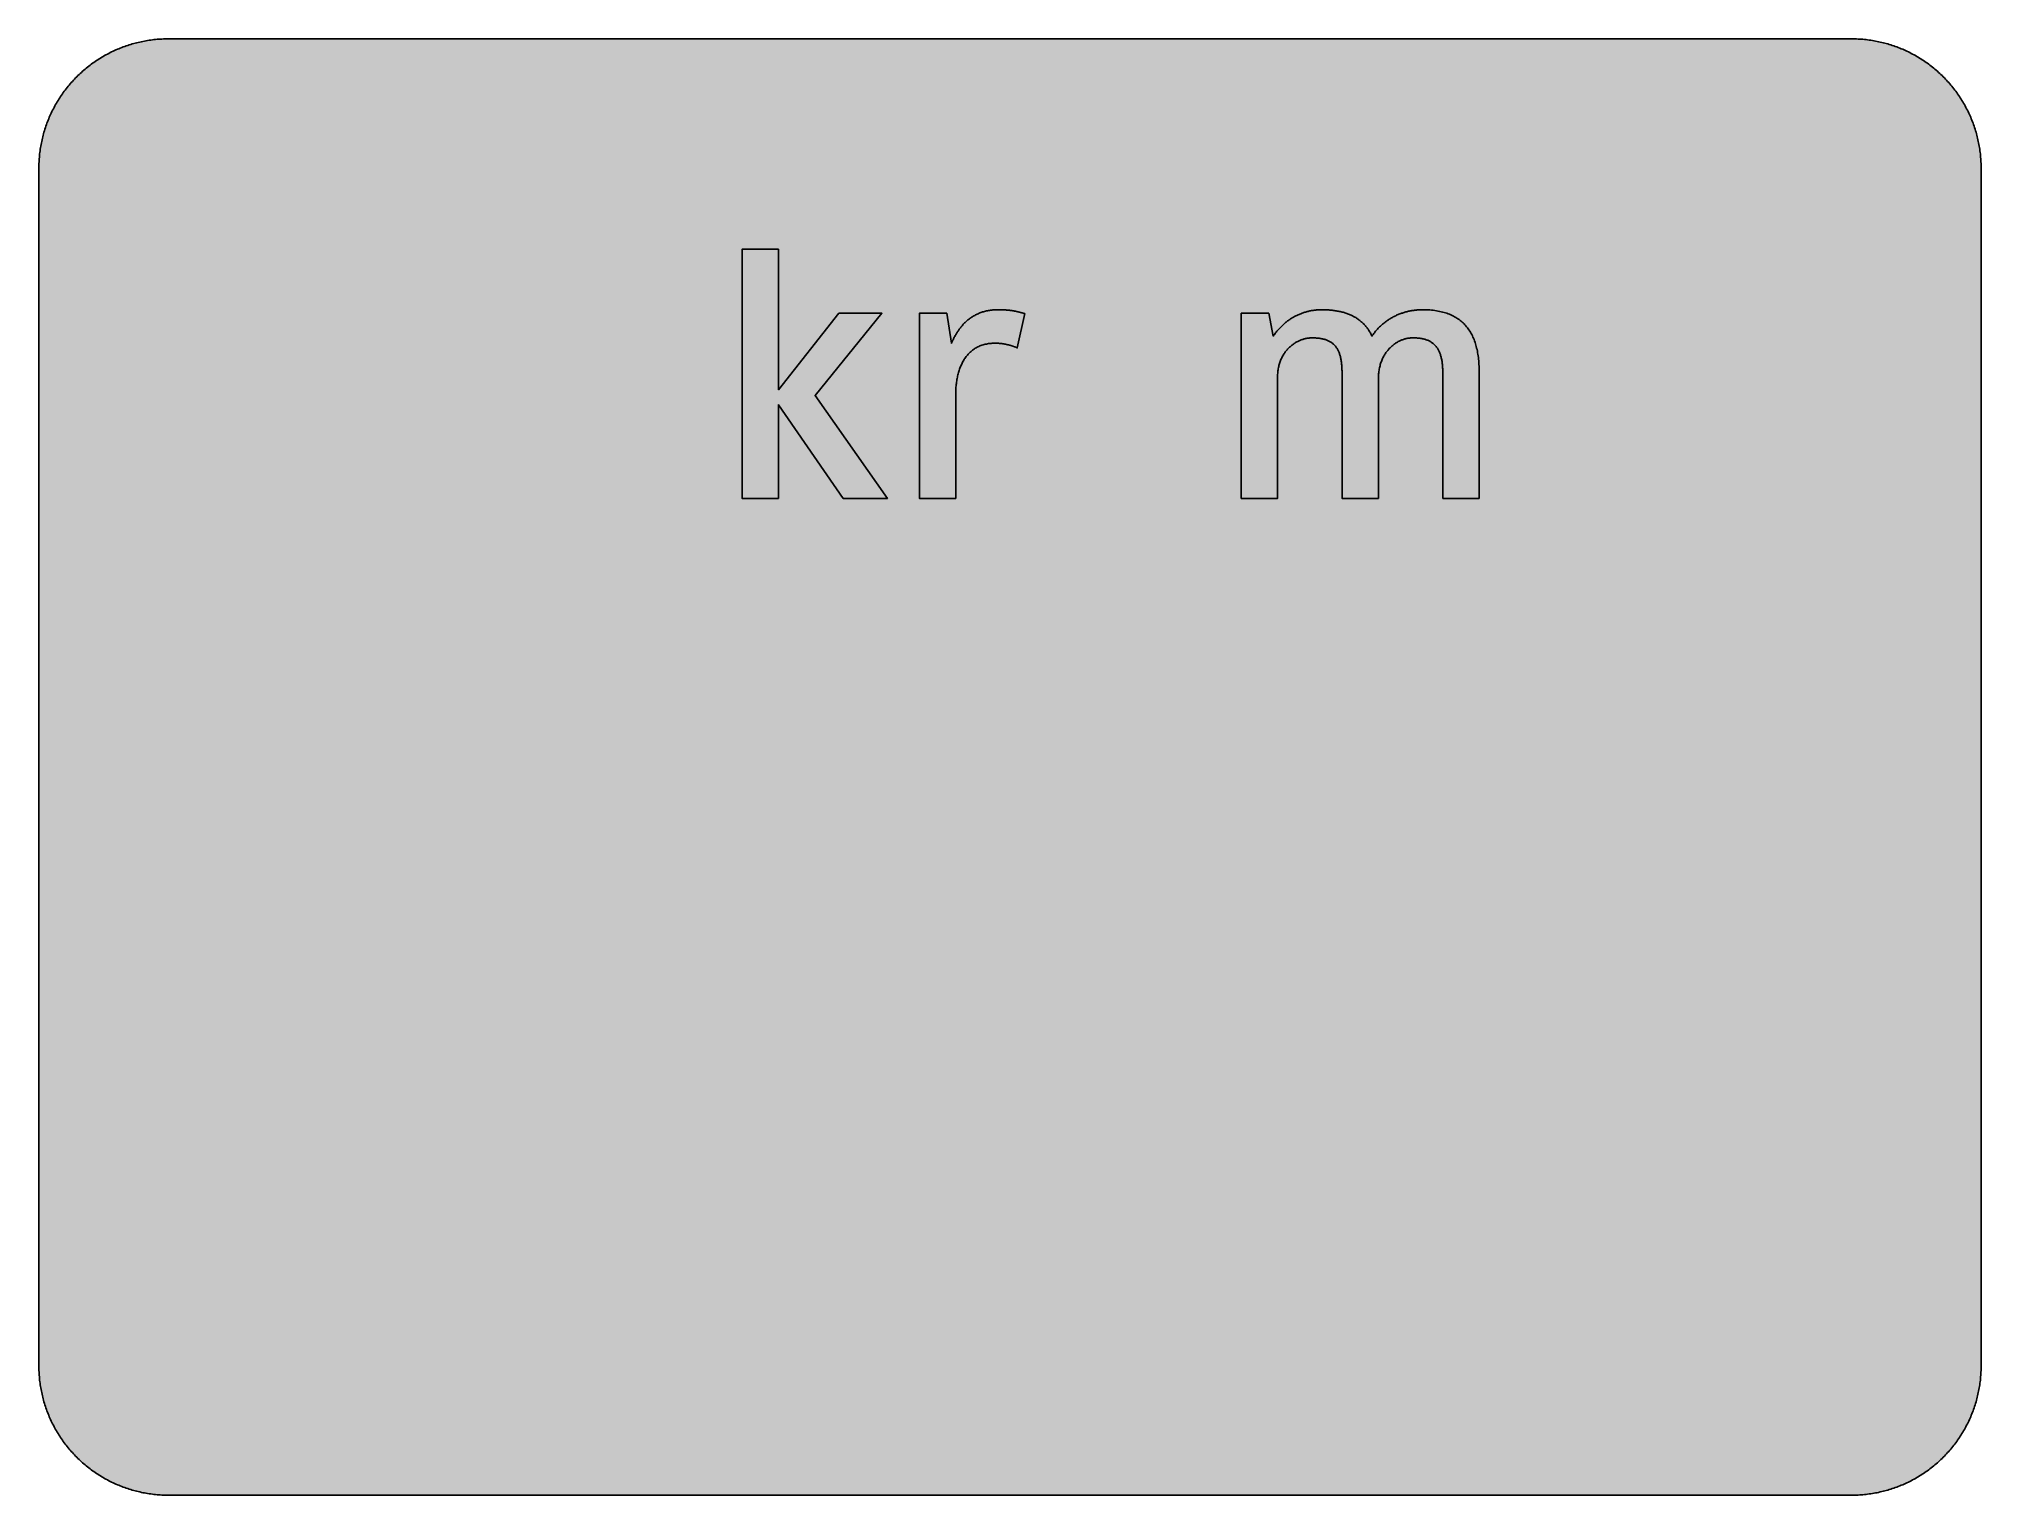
# Model space of a CAD drawing. Header units: millimetres. Extents: x 0 to 212, y 0 to 159.
import ezdxf

# ---------------------------------------------------------------- set-up
doc = ezdxf.new("R2010")
doc.units = ezdxf.units.MM

msp = doc.modelspace()

# ---------------------------------------------------------------- hatches: boundary and pattern name
for color, points in [(254, [(14.1633, 0.0536), (13.9878, 0.0533), (13.8125, 0.0559), (13.6373, 0.061), (13.462, 0.0686), (13.2893, 0.0787), (13.114, 0.0914), (12.9413, 0.1041), (12.7686, 0.1219), (12.5959, 0.1397), (12.4231, 0.16), (12.2504, 0.1829), (12.0777, 0.2057), (11.9075, 0.2337), (11.7373, 0.2616), (11.5672, 0.2921), (11.397, 0.3251), (11.2268, 0.3607), (11.0592, 0.3988), (10.8915, 0.4369), (10.7239, 0.4775), (10.5562, 0.5207), (10.3886, 0.5664), (10.2235, 0.6121), (10.0584, 0.6629), (9.8933, 0.7137), (9.7307, 0.7671), (9.5682, 0.8204), (9.4056, 0.8788), (9.2431, 0.9373), (9.083, 0.9982), (8.923, 1.0617), (8.763, 1.1252), (8.6055, 1.1938), (8.4455, 1.2624), (8.2906, 1.331), (8.1331, 1.4046), (7.9781, 1.4783), (7.8232, 1.5545), (7.6708, 1.6332), (7.5184, 1.7145), (7.366, 1.7958), (7.2161, 1.8796), (7.0663, 1.966), (6.919, 2.0523), (6.7716, 2.1438), (6.6243, 2.2352), (6.4795, 2.3266), (6.3348, 2.4232), (6.19, 2.5197), (6.0477, 2.6187), (5.908, 2.7178), (5.7683, 2.8194), (5.6286, 2.9235), (5.4915, 3.0302), (5.3543, 3.1369), (5.2197, 3.2461), (5.0851, 3.3579), (4.953, 3.4722), (4.8209, 3.5865), (4.6914, 3.7033), (4.5644, 3.8202), (4.4348, 3.9395), (4.3104, 4.0615), (4.1859, 4.1859), (4.0615, 4.3104), (3.9395, 4.4348), (3.8202, 4.5618), (3.7033, 4.6914), (3.5865, 4.8209), (3.4722, 4.953), (3.3579, 5.0851), (3.2487, 5.2197), (3.1369, 5.3543), (3.0302, 5.4915), (2.9235, 5.6286), (2.8194, 5.7683), (2.7178, 5.908), (2.6187, 6.0477), (2.5197, 6.19), (2.4232, 6.3348), (2.3266, 6.477), (2.2352, 6.6243), (2.1438, 6.7691), (2.0523, 6.919), (1.966, 7.0663), (1.8796, 7.2161), (1.7958, 7.366), (1.7145, 7.5184), (1.6332, 7.6708), (1.5545, 7.8232), (1.4783, 7.9781), (1.4046, 8.1331), (1.331, 8.2906), (1.2598, 8.4455), (1.1913, 8.603), (1.1252, 8.763), (1.0592, 8.923), (0.9982, 9.083), (0.9373, 9.2431), (0.8763, 9.4056), (0.8204, 9.5682), (0.7645, 9.7307), (0.7112, 9.8933), (0.6604, 10.0584), (0.6121, 10.2235), (0.5639, 10.3911), (0.5207, 10.5562), (0.4775, 10.7239), (0.4343, 10.8915), (0.3962, 11.0592), (0.3607, 11.2268), (0.3251, 11.397), (0.2921, 11.5672), (0.2616, 11.7373), (0.2311, 11.9075), (0.2057, 12.0802), (0.1803, 12.2504), (0.1575, 12.4231), (0.1372, 12.5959), (0.1194, 12.7686), (0.1041, 12.9413), (0.0889, 13.1166), (0.0787, 13.2893), (0.0686, 13.4645), (0.061, 13.6373), (0.0559, 13.8125), (0.0508, 13.9878), (0.0508, 14.163), (0.0522, 144.6925), (0.0508, 144.8664), (0.0559, 145.0416), (0.061, 145.2169), (0.0686, 145.3896), (0.0787, 145.5649), (0.0889, 145.7376), (0.1041, 145.9128), (0.1194, 146.0856), (0.1372, 146.2583), (0.1575, 146.431), (0.1803, 146.6037), (0.2057, 146.7739), (0.2311, 146.9466), (0.2616, 147.1168), (0.2921, 147.287), (0.3251, 147.4572), (0.3607, 147.6248), (0.3962, 147.795), (0.4343, 147.9626), (0.4775, 148.1303), (0.5207, 148.2979), (0.5639, 148.463), (0.6121, 148.6281), (0.6604, 148.7932), (0.7112, 148.9583), (0.7645, 149.1234), (0.8204, 149.286), (0.8763, 149.4485), (0.9373, 149.6111), (0.9982, 149.7711), (1.0592, 149.9311), (1.1252, 150.0911), (1.1913, 150.2486), (1.2598, 150.4061), (1.331, 150.5636), (1.4046, 150.7185), (1.4783, 150.876), (1.5545, 151.0284), (1.6332, 151.1833), (1.7145, 151.3357), (1.7958, 151.4856), (1.8796, 151.638), (1.966, 151.7879), (2.0523, 151.9352), (2.1438, 152.0825), (2.2352, 152.2298), (2.3266, 152.3746), (2.4232, 152.5194), (2.5197, 152.6616), (2.6187, 152.8039), (2.7178, 152.9461), (2.8194, 153.0858), (2.9235, 153.2255), (3.0302, 153.3627), (3.1369, 153.4973), (3.2487, 153.6344), (3.3579, 153.7665), (3.4722, 153.8986), (3.5865, 154.0307), (3.7033, 154.1602), (3.8202, 154.2898), (3.9395, 154.4168), (4.0615, 154.5438), (4.1859, 154.6682), (4.3104, 154.7901), (4.4348, 154.9121), (4.5644, 155.034), (4.6914, 155.1508), (4.8209, 155.2677), (4.953, 155.382), (5.0851, 155.4937), (5.2197, 155.6055), (5.3543, 155.7147), (5.4915, 155.8239), (5.6286, 155.9281), (5.7683, 156.0322), (5.908, 156.1338), (6.0477, 156.2354), (6.19, 156.3345), (6.3348, 156.431), (6.4795, 156.525), (6.6243, 156.6189), (6.7716, 156.7104), (6.919, 156.7993), (7.0663, 156.8882), (7.2161, 156.9745), (7.366, 157.0584), (7.5184, 157.1396), (7.6708, 157.2209), (7.8232, 157.2971), (7.9781, 157.3733), (8.1331, 157.4495), (8.2906, 157.5206), (8.4455, 157.5918), (8.6055, 157.6603), (8.763, 157.7289), (8.923, 157.7924), (9.083, 157.8559), (9.2431, 157.9169), (9.4056, 157.9753), (9.5682, 158.0337), (9.7307, 158.0871), (9.8933, 158.1404), (10.0584, 158.1912), (10.2235, 158.242), (10.3886, 158.2877), (10.5562, 158.3334), (10.7239, 158.3766), (10.8915, 158.4173), (11.0592, 158.4579), (11.2268, 158.4935), (11.397, 158.529), (11.5672, 158.562), (11.7373, 158.5925), (11.9075, 158.6205), (12.0777, 158.6484), (12.2504, 158.6713), (12.4231, 158.6941), (12.5959, 158.7144), (12.7686, 158.7322), (12.9413, 158.75), (13.114, 158.7627), (13.2893, 158.7754), (13.462, 158.7856), (13.6373, 158.7932), (13.8125, 158.7983), (13.9878, 158.8008), (14.163, 158.8033), (197.6078, 158.8036), (197.7822, 158.8008), (197.9574, 158.7983), (198.1327, 158.7932), (198.3054, 158.7856), (198.4807, 158.7754), (198.6534, 158.7627), (198.8287, 158.75), (199.0014, 158.7322), (199.1741, 158.7144), (199.3468, 158.6941), (199.5195, 158.6713), (199.6897, 158.6484), (199.8624, 158.6205), (200.0326, 158.5925), (200.2028, 158.562), (200.373, 158.529), (200.5432, 158.4935), (200.7108, 158.4579), (200.8784, 158.4173), (201.0461, 158.3766), (201.2137, 158.3334), (201.3788, 158.2877), (201.5465, 158.242), (201.7116, 158.1912), (201.8767, 158.1404), (202.0392, 158.0871), (202.2018, 158.0337), (202.3643, 157.9753), (202.5269, 157.9169), (202.6869, 157.8559), (202.8469, 157.7924), (203.007, 157.7289), (203.167, 157.6603), (203.3245, 157.5918), (203.4794, 157.5206), (203.6369, 157.4495), (203.7918, 157.3733), (203.9468, 157.2971), (204.0992, 157.2209), (204.2516, 157.1396), (204.404, 157.0584), (204.5538, 156.9745), (204.7037, 156.8882), (204.8535, 156.7993), (205.0009, 156.7104), (205.1456, 156.6189), (205.293, 156.525), (205.4352, 156.431), (205.58, 156.3345), (205.7222, 156.2354), (205.8619, 156.1338), (206.0016, 156.0322), (206.1413, 155.9281), (206.2785, 155.8239), (206.4156, 155.7147), (206.5503, 155.6055), (206.6849, 155.4937), (206.817, 155.382), (206.949, 155.2677), (207.0786, 155.1508), (207.2081, 155.034), (207.3351, 154.9121), (207.4596, 154.7901), (207.584, 154.6682), (207.7085, 154.5438), (207.8304, 154.4168), (207.9498, 154.2898), (208.0666, 154.1602), (208.1835, 154.0307), (208.2978, 153.8986), (208.4121, 153.7665), (208.5238, 153.6344), (208.6331, 153.4973), (208.7397, 153.3627), (208.8464, 153.2255), (208.9506, 153.0858), (209.0522, 152.9461), (209.1512, 152.8039), (209.2503, 152.6616), (209.3468, 152.5194), (209.4433, 152.3746), (209.5348, 152.2298), (209.6262, 152.0825), (209.7176, 151.9352), (209.804, 151.7879), (209.8904, 151.638), (209.9742, 151.4856), (210.0555, 151.3357), (210.1367, 151.1833), (210.2155, 151.0284), (210.2917, 150.876), (210.3653, 150.7185), (210.439, 150.5636), (210.5076, 150.4061), (210.5762, 150.2486), (210.6447, 150.0911), (210.7082, 149.9311), (210.7717, 149.7711), (210.8327, 149.6111), (210.8911, 149.4485), (210.9495, 149.286), (211.0029, 149.1234), (211.0562, 148.9583), (211.107, 148.7932), (211.1578, 148.6281), (211.2035, 148.463), (211.2493, 148.2979), (211.2924, 148.1303), (211.3331, 147.9626), (211.3712, 147.795), (211.4093, 147.6248), (211.4448, 147.4572), (211.4779, 147.287), (211.5083, 147.1168), (211.5363, 146.9466), (211.5642, 146.7739), (211.5871, 146.6037), (211.6099, 146.431), (211.6303, 146.2583), (211.648, 146.0856), (211.6658, 145.9128), (211.6785, 145.7376), (211.6912, 145.5649), (211.7014, 145.3896), (211.709, 145.2169), (211.7141, 145.0416), (211.7166, 144.8664), (211.7166, 144.6911), (211.7189, 14.1647), (211.7166, 13.9878), (211.7141, 13.8125), (211.709, 13.6373), (211.7014, 13.4645), (211.6912, 13.2893), (211.6785, 13.1166), (211.6658, 12.9413), (211.648, 12.7686), (211.6303, 12.5959), (211.6099, 12.4231), (211.5871, 12.2504), (211.5642, 12.0802), (211.5363, 11.9075), (211.5083, 11.7373), (211.4779, 11.5672), (211.4448, 11.397), (211.4093, 11.2268), (211.3712, 11.0592), (211.3331, 10.8915), (211.2924, 10.7239), (211.2493, 10.5562), (211.2035, 10.3911), (211.1578, 10.2235), (211.107, 10.0584), (211.0562, 9.8933), (211.0029, 9.7307), (210.9495, 9.5682), (210.8911, 9.4056), (210.8327, 9.2431), (210.7717, 9.083), (210.7082, 8.923), (210.6447, 8.763), (210.5762, 8.603), (210.5076, 8.4455), (210.439, 8.2906), (210.3653, 8.1331), (210.2917, 7.9781), (210.2155, 7.8232), (210.1367, 7.6708), (210.0555, 7.5184), (209.9742, 7.366), (209.8904, 7.2161), (209.804, 7.0663), (209.7176, 6.919), (209.6262, 6.7691), (209.5348, 6.6243), (209.4433, 6.477), (209.3468, 6.3348), (209.2503, 6.19), (209.1512, 6.0477), (209.0522, 5.908), (208.9506, 5.7683), (208.8464, 5.6286), (208.7397, 5.4915), (208.6331, 5.3543), (208.5238, 5.2197), (208.4121, 5.0851), (208.2978, 4.953), (208.1835, 4.8209), (208.0666, 4.6914), (207.9498, 4.5618), (207.8304, 4.4348), (207.7085, 4.3104), (207.584, 4.1859), (207.4596, 4.0615), (207.3351, 3.9395), (207.2081, 3.8202), (207.0786, 3.7033), (206.949, 3.5865), (206.817, 3.4722), (206.6849, 3.3579), (206.5503, 3.2461), (206.4156, 3.1369), (206.2785, 3.0302), (206.1413, 2.9235), (206.0016, 2.8194), (205.8619, 2.7178), (205.7222, 2.6187), (205.58, 2.5197), (205.4352, 2.4232), (205.293, 2.3266), (205.1456, 2.2352), (205.0009, 2.1438), (204.8535, 2.0523), (204.7037, 1.966), (204.5538, 1.8796), (204.404, 1.7958), (204.2516, 1.7145), (204.0992, 1.6332), (203.9468, 1.5545), (203.7918, 1.4783), (203.6369, 1.4046), (203.4794, 1.331), (203.3245, 1.2624), (203.167, 1.1938), (203.007, 1.1252), (202.8469, 1.0617), (202.6869, 0.9982), (202.5269, 0.9373), (202.3643, 0.8788), (202.2018, 0.8204), (202.0392, 0.7671), (201.8767, 0.7137), (201.7116, 0.6629), (201.5465, 0.6121), (201.3788, 0.5664), (201.2137, 0.5207), (201.0461, 0.4775), (200.8784, 0.4369), (200.7108, 0.3988), (200.5432, 0.3607), (200.373, 0.3251), (200.2028, 0.2921), (200.0326, 0.2616), (199.8624, 0.2337), (199.6897, 0.2057), (199.5195, 0.1829), (199.3468, 0.16), (199.1741, 0.1397), (199.0014, 0.1219), (198.8287, 0.1041), (198.6534, 0.0914), (198.4807, 0.0787), (198.3054, 0.0686), (198.1327, 0.061), (197.9574, 0.0559), (197.7822, 0.0533), (197.6069, 0.0533)]), (59, [(80.6429, 108.7092), (80.6429, 118.9147), (87.7066, 108.7092), (92.5174, 108.7092), (84.6406, 119.9236), (91.9357, 128.8877), (87.2409, 128.8877), (80.6429, 120.5435), (80.6429, 135.8731), (76.6851, 135.8731), (76.6851, 108.7092)]), (59, [(104.2377, 125.6273), (104.2772, 125.6259), (104.3153, 125.6259), (104.3559, 125.6259), (104.394, 125.6233), (104.4346, 125.6233), (104.4727, 125.6208), (104.5108, 125.6208), (104.5489, 125.6182), (104.587, 125.6157), (104.6251, 125.6157), (104.6632, 125.6132), (104.7013, 125.6106), (104.7394, 125.6055), (104.7775, 125.603), (104.8156, 125.6005), (104.8537, 125.5954), (104.8893, 125.5928), (104.9274, 125.5878), (104.9655, 125.5852), (105.0011, 125.5801), (105.0392, 125.5751), (105.0747, 125.57), (105.1128, 125.5649), (105.1484, 125.5598), (105.1865, 125.5522), (105.222, 125.5471), (105.2601, 125.5395), (105.2957, 125.5344), (105.3338, 125.5268), (105.3694, 125.5192), (105.4075, 125.5116), (105.443, 125.5039), (105.4811, 125.4963), (105.5167, 125.4887), (105.5548, 125.4811), (105.5903, 125.4709), (105.6284, 125.4633), (105.6665, 125.4531), (105.7021, 125.4455), (105.7402, 125.4354), (105.7783, 125.4252), (105.8139, 125.415), (105.852, 125.4049), (105.8901, 125.3947), (105.9282, 125.382), (105.9663, 125.3719), (106.0044, 125.3592), (106.0425, 125.349), (106.0806, 125.3363), (106.1187, 125.3236), (106.1568, 125.3109), (106.1974, 125.2982), (106.2355, 125.2855), (106.2761, 125.2703), (106.3142, 125.2576), (106.3549, 125.2449), (106.3955, 125.2296), (106.4336, 125.2144), (106.4743, 125.1991), (106.5149, 125.1839), (106.5555, 125.1687), (106.5987, 125.1534), (106.6394, 125.1382), (106.68, 125.1204), (107.4967, 128.8489), (107.4572, 128.8593), (107.4191, 128.8694), (107.381, 128.8796), (107.3455, 128.8898), (107.3074, 128.9025), (107.2693, 128.9126), (107.2337, 128.9228), (107.1956, 128.9329), (107.1575, 128.9431), (107.122, 128.9533), (107.0839, 128.9634), (107.0483, 128.9736), (107.0102, 128.9837), (106.9746, 128.9939), (106.9365, 129.0041), (106.8984, 129.0117), (106.8629, 129.0218), (106.8248, 129.032), (106.7867, 129.0396), (106.7486, 129.0498), (106.713, 129.0599), (106.6749, 129.0676), (106.6368, 129.0752), (106.5962, 129.0853), (106.5581, 129.093), (106.52, 129.1006), (106.4793, 129.1107), (106.4412, 129.1184), (106.4006, 129.126), (106.36, 129.1336), (106.3193, 129.1412), (106.2787, 129.1488), (106.2355, 129.1539), (106.1949, 129.1615), (106.1517, 129.1692), (106.1085, 129.1768), (106.0653, 129.1819), (106.0221, 129.1895), (105.9764, 129.1946), (105.9307, 129.1996), (105.885, 129.2047), (105.8393, 129.2123), (105.7935, 129.2174), (105.7453, 129.2225), (105.697, 129.2276), (105.6462, 129.2301), (105.598, 129.2352), (105.5472, 129.2403), (105.4964, 129.2428), (105.443, 129.2479), (105.3922, 129.2504), (105.3363, 129.253), (105.283, 129.2581), (105.2271, 129.2606), (105.1712, 129.2631), (105.1154, 129.2657), (105.0569, 129.2657), (104.9985, 129.2682), (104.9376, 129.2708), (104.8766, 129.2708), (104.8156, 129.2733), (104.7521, 129.2733), (104.6886, 129.2733), (104.6226, 129.2733), (104.4981, 129.2733), (104.3711, 129.2682), (104.2492, 129.2631), (104.1273, 129.2555), (104.0079, 129.2454), (103.8911, 129.2327), (103.7742, 129.2174), (103.6599, 129.2022), (103.5482, 129.1819), (103.4364, 129.1615), (103.3272, 129.1387), (103.218, 129.1133), (103.1113, 129.0853), (103.0072, 129.0574), (102.9056, 129.0269), (102.804, 128.9939), (102.7024, 128.9583), (102.6033, 128.9202), (102.5068, 128.8821), (102.4128, 128.8415), (102.3188, 128.7983), (102.2248, 128.7551), (102.1334, 128.7094), (102.0445, 128.6612), (101.9556, 128.6129), (101.8692, 128.5621), (101.7854, 128.5088), (101.7016, 128.4554), (101.6178, 128.3995), (101.5365, 128.3411), (101.4578, 128.2827), (101.379, 128.2217), (101.3028, 128.1582), (101.2266, 128.0947), (101.1504, 128.0312), (101.0793, 127.9652), (101.0056, 127.8966), (100.9371, 127.828), (100.8659, 127.7569), (100.7974, 127.6833), (100.7313, 127.6121), (100.6653, 127.5359), (100.6018, 127.4597), (100.5383, 127.3835), (100.4748, 127.3048), (100.4138, 127.2261), (100.3554, 127.1448), (100.297, 127.0635), (100.2386, 126.9822), (100.1827, 126.8984), (100.1268, 126.812), (100.0735, 126.7257), (100.0201, 126.6393), (99.9668, 126.553), (99.916, 126.4641), (99.8677, 126.3726), (99.8169, 126.2837), (99.7687, 126.1923), (99.7229, 126.0983), (99.6772, 126.0069), (99.6315, 125.9129), (99.5858, 125.8164), (99.5426, 125.7224), (99.502, 125.6259), (98.9983, 128.8877), (96.0106, 128.8877), (96.0106, 108.7092), (99.9684, 108.7092), (99.9684, 119.9621), (99.9668, 120.1064), (99.9719, 120.2538), (99.9744, 120.3985), (99.982, 120.5433), (99.9896, 120.6856), (99.9998, 120.8278), (100.0125, 120.9675), (100.0252, 121.1072), (100.043, 121.2444), (100.0608, 121.3815), (100.0811, 121.5161), (100.1014, 121.6508), (100.1243, 121.7828), (100.1522, 121.9149), (100.1776, 122.0445), (100.2081, 122.1715), (100.2411, 122.2985), (100.2741, 122.4229), (100.3097, 122.5474), (100.3478, 122.6668), (100.3884, 122.7861), (100.4291, 122.9055), (100.4722, 123.0198), (100.5205, 123.1341), (100.5688, 123.2459), (100.6196, 123.3576), (100.6704, 123.4643), (100.7262, 123.571), (100.7821, 123.6751), (100.8405, 123.7767), (100.904, 123.8758), (100.9675, 123.9723), (101.031, 124.0663), (101.0996, 124.1603), (101.1707, 124.2492), (101.2419, 124.3381), (101.3181, 124.4219), (101.3943, 124.5057), (101.473, 124.5845), (101.5543, 124.6632), (101.6381, 124.7369), (101.7245, 124.808), (101.8134, 124.8791), (101.9048, 124.9451), (101.9988, 125.0086), (102.0928, 125.0696), (102.1918, 125.128), (102.2909, 125.1839), (102.395, 125.2347), (102.4992, 125.283), (102.6084, 125.3287), (102.7176, 125.3719), (102.8319, 125.4125), (102.9462, 125.4481), (103.063, 125.4811), (103.185, 125.5116), (103.3069, 125.537), (103.4313, 125.5624), (103.5583, 125.5801), (103.6904, 125.5979), (103.8225, 125.6106), (103.9571, 125.6182), (104.0968, 125.6233), (104.2365, 125.6259)]), (59, [(146.0306, 108.7092), (146.0306, 121.708), (146.0297, 121.854), (146.0348, 121.9962), (146.0424, 122.1359), (146.0551, 122.2756), (146.0678, 122.4102), (146.0856, 122.5448), (146.1033, 122.6744), (146.1262, 122.8014), (146.1516, 122.9284), (146.177, 123.0503), (146.2075, 123.1722), (146.2405, 123.2891), (146.2761, 123.4059), (146.3116, 123.5177), (146.3523, 123.6294), (146.3929, 123.7361), (146.4361, 123.8428), (146.4818, 123.9444), (146.5301, 124.046), (146.5809, 124.1425), (146.6317, 124.239), (146.685, 124.333), (146.7409, 124.4244), (146.7993, 124.5133), (146.8577, 124.5997), (146.9187, 124.6835), (146.9796, 124.7648), (147.0431, 124.8435), (147.1092, 124.9197), (147.1752, 124.9934), (147.2413, 125.0671), (147.3098, 125.1356), (147.3784, 125.2042), (147.4495, 125.2703), (147.5232, 125.3312), (147.5943, 125.3922), (147.668, 125.4506), (147.7416, 125.5065), (147.8178, 125.5624), (147.894, 125.6132), (147.9702, 125.6614), (148.0464, 125.7097), (148.1252, 125.7554), (148.2039, 125.7986), (148.2801, 125.8392), (148.3589, 125.8773), (148.4376, 125.9129), (148.5163, 125.9484), (148.5976, 125.9789), (148.6764, 126.0094), (148.7551, 126.0373), (148.8338, 126.0627), (148.9126, 126.0856), (148.9913, 126.1085), (149.0701, 126.1262), (149.1488, 126.144), (149.2275, 126.1593), (149.3037, 126.172), (149.3799, 126.1847), (149.4561, 126.1923), (149.5323, 126.1999), (149.606, 126.205), (149.6822, 126.2075), (149.7533, 126.2101), (149.8625, 126.2075), (149.9692, 126.205), (150.0734, 126.2024), (150.175, 126.1948), (150.2766, 126.1897), (150.3731, 126.1796), (150.4696, 126.1694), (150.5636, 126.1567), (150.6576, 126.1415), (150.749, 126.1262), (150.8354, 126.1085), (150.9243, 126.0907), (151.0081, 126.0678), (151.0919, 126.0475), (151.1732, 126.0221), (151.2519, 125.9942), (151.3307, 125.9662), (151.4043, 125.9383), (151.4805, 125.9053), (151.5516, 125.8722), (151.6228, 125.8367), (151.6888, 125.7986), (151.7574, 125.7579), (151.8209, 125.7173), (151.8844, 125.6741), (151.9453, 125.6284), (152.0063, 125.5827), (152.0622, 125.5319), (152.1181, 125.4811), (152.1739, 125.4277), (152.2273, 125.3744), (152.2781, 125.316), (152.3263, 125.2576), (152.3746, 125.1966), (152.4203, 125.1331), (152.4635, 125.0671), (152.5067, 124.9985), (152.5473, 124.9299), (152.5854, 124.8588), (152.6235, 124.7826), (152.6591, 124.7064), (152.6946, 124.6302), (152.7251, 124.5489), (152.7581, 124.4651), (152.7861, 124.3813), (152.814, 124.2949), (152.8394, 124.2035), (152.8648, 124.112), (152.8877, 124.018), (152.9105, 123.9241), (152.9309, 123.825), (152.9486, 123.7234), (152.9664, 123.6218), (152.9817, 123.5151), (152.9944, 123.4084), (153.0071, 123.2967), (153.0172, 123.1849), (153.0274, 123.0706), (153.035, 122.9512), (153.0426, 122.8319), (153.0477, 122.7099), (153.0502, 122.5855), (153.0528, 122.4585), (153.0528, 122.3289), (153.0544, 108.7092), (157.0122, 108.7092), (157.0122, 122.5225), (157.0101, 122.7226), (157.005, 122.9233), (156.9999, 123.1189), (156.9898, 123.3145), (156.9771, 123.505), (156.9618, 123.6929), (156.9441, 123.8783), (156.9237, 124.0587), (156.9009, 124.239), (156.8755, 124.4143), (156.845, 124.587), (156.8145, 124.7572), (156.779, 124.9248), (156.7409, 125.0899), (156.7028, 125.2525), (156.657, 125.41), (156.6113, 125.5649), (156.5631, 125.7173), (156.5097, 125.8672), (156.4564, 126.0119), (156.398, 126.1567), (156.337, 126.2964), (156.271, 126.4336), (156.2049, 126.5682), (156.1338, 126.6977), (156.0601, 126.8273), (155.9839, 126.9517), (155.9052, 127.0737), (155.8239, 127.1905), (155.7376, 127.3073), (155.6487, 127.4191), (155.5572, 127.5283), (155.4607, 127.6325), (155.3616, 127.7366), (155.26, 127.8357), (155.1559, 127.9296), (155.0467, 128.0236), (154.9375, 128.1125), (154.8206, 128.1989), (154.7038, 128.2827), (154.5819, 128.364), (154.4574, 128.4402), (154.3304, 128.5138), (154.1983, 128.5824), (154.0637, 128.6485), (153.9265, 128.712), (153.7843, 128.7729), (153.6395, 128.8288), (153.4897, 128.8821), (153.3398, 128.9329), (153.1849, 128.9787), (153.0248, 129.0218), (152.8623, 129.0625), (152.6972, 129.098), (152.527, 129.1311), (152.3543, 129.1615), (152.179, 129.1869), (151.9987, 129.2098), (151.8133, 129.2301), (151.6278, 129.2454), (151.4373, 129.2581), (151.2418, 129.2657), (151.0436, 129.2708), (150.8404, 129.2733), (150.7439, 129.2733), (150.6474, 129.2708), (150.5509, 129.2682), (150.4544, 129.2631), (150.3578, 129.2581), (150.2613, 129.2504), (150.1673, 129.2403), (150.0708, 129.2301), (149.9743, 129.22), (149.8778, 129.2073), (149.7813, 129.1946), (149.6847, 129.1793), (149.5908, 129.1615), (149.4942, 129.1438), (149.3977, 129.1234), (149.3037, 129.1031), (149.2098, 129.0803), (149.1132, 129.0574), (149.0193, 129.032), (148.9253, 129.0066), (148.8313, 128.9787), (148.7373, 128.9482), (148.6459, 128.9177), (148.5519, 128.8872), (148.4605, 128.8542), (148.3665, 128.8186), (148.275, 128.7831), (148.1836, 128.745), (148.0947, 128.7069), (148.0033, 128.6662), (147.9144, 128.6231), (147.8229, 128.5799), (147.734, 128.5342), (147.6477, 128.4884), (147.5588, 128.4402), (147.4724, 128.3919), (147.386, 128.3411), (147.2997, 128.2903), (147.2133, 128.2344), (147.1295, 128.1811), (147.0457, 128.1252), (146.9619, 128.0668), (146.878, 128.0058), (146.7968, 127.9449), (146.7155, 127.8839), (146.6342, 127.8179), (146.5555, 127.7518), (146.4767, 127.6858), (146.398, 127.6172), (146.3192, 127.5461), (146.243, 127.475), (146.1668, 127.4013), (146.0932, 127.3277), (146.0195, 127.2515), (145.9459, 127.1727), (145.8722, 127.094), (145.8011, 127.0127), (145.7325, 126.9314), (145.6614, 126.8451), (145.5928, 126.7612), (145.5268, 126.6723), (145.4607, 126.5834), (145.3947, 126.4945), (145.3312, 126.4006), (145.288, 126.4895), (145.2448, 126.5784), (145.1991, 126.6622), (145.1534, 126.7485), (145.1051, 126.8298), (145.0569, 126.9111), (145.0061, 126.9924), (144.9553, 127.0711), (144.9019, 127.1499), (144.846, 127.2235), (144.7902, 127.2997), (144.7343, 127.3734), (144.6759, 127.4445), (144.6174, 127.5156), (144.5539, 127.5842), (144.493, 127.6528), (144.4295, 127.7188), (144.3634, 127.7849), (144.2974, 127.8484), (144.2288, 127.9093), (144.1602, 127.9703), (144.0891, 128.0312), (144.018, 128.0897), (143.9443, 128.1455), (143.8707, 128.2014), (143.7945, 128.2548), (143.7157, 128.3081), (143.637, 128.3589), (143.5583, 128.4097), (143.477, 128.458), (143.3932, 128.5062), (143.3093, 128.5519), (143.223, 128.5951), (143.1366, 128.6383), (143.0477, 128.6789), (142.9563, 128.7196), (142.8648, 128.7577), (142.7734, 128.7958), (142.6794, 128.8313), (142.5829, 128.8669), (142.4864, 128.8999), (142.3873, 128.9304), (142.2883, 128.9609), (142.1867, 128.9914), (142.0851, 129.0168), (141.9809, 129.0447), (141.8742, 129.0676), (141.7676, 129.093), (141.6583, 129.1133), (141.5491, 129.1336), (141.4374, 129.1539), (141.3256, 129.1717), (141.2113, 129.1869), (141.0945, 129.2022), (140.9776, 129.2149), (140.8582, 129.2276), (140.7389, 129.2377), (140.6169, 129.2479), (140.495, 129.2555), (140.3706, 129.2631), (140.2461, 129.2682), (140.1166, 129.2708), (139.9896, 129.2733), (139.8575, 129.2733), (139.7635, 129.2733), (139.6695, 129.2708), (139.5755, 129.2682), (139.4816, 129.2631), (139.3876, 129.2555), (139.2936, 129.2479), (139.1996, 129.2403), (139.1056, 129.2301), (139.0142, 129.2174), (138.9202, 129.2047), (138.8288, 129.1895), (138.7348, 129.1742), (138.6434, 129.1565), (138.5519, 129.1387), (138.4605, 129.1184), (138.369, 129.098), (138.2776, 129.0752), (138.1862, 129.0498), (138.0973, 129.0244), (138.0058, 128.999), (137.9169, 128.971), (137.828, 128.9406), (137.7391, 128.9101), (137.6502, 128.8771), (137.5613, 128.8415), (137.475, 128.8059), (137.3861, 128.7704), (137.2997, 128.7323), (137.2133, 128.6916), (137.1295, 128.651), (137.0432, 128.6104), (136.9593, 128.5646), (136.873, 128.5189), (136.7892, 128.4732), (136.7079, 128.4249), (136.6241, 128.3767), (136.5428, 128.3233), (136.4615, 128.2725), (136.3802, 128.2192), (136.2989, 128.1633), (136.2202, 128.1074), (136.1389, 128.049), (136.0627, 127.9881), (135.984, 127.9271), (135.9078, 127.8661), (135.829, 127.8001), (135.7554, 127.7366), (135.6792, 127.668), (135.6055, 127.602), (135.5319, 127.5309), (135.4582, 127.4597), (135.3845, 127.3861), (135.3134, 127.3124), (135.2448, 127.2388), (135.1737, 127.16), (135.1051, 127.0813), (135.0366, 127.0025), (134.968, 126.9213), (134.9019, 126.8374), (134.8359, 126.7536), (134.7724, 126.6673), (134.7064, 126.5809), (134.6454, 126.492), (134.5819, 126.4006), (134.0788, 128.8877), (131.0901, 128.8877), (131.0901, 108.7092), (135.049, 108.7092), (135.049, 121.9408), (135.0493, 122.0775), (135.0543, 122.2121), (135.062, 122.3442), (135.0721, 122.4737), (135.0874, 122.6007), (135.1026, 122.7252), (135.1229, 122.8496), (135.1458, 122.969), (135.1712, 123.0884), (135.1991, 123.2027), (135.2296, 123.317), (135.2626, 123.4288), (135.2982, 123.538), (135.3337, 123.6447), (135.3744, 123.7488), (135.4176, 123.8504), (135.4607, 123.9495), (135.509, 124.0485), (135.5573, 124.1425), (135.6081, 124.2365), (135.6589, 124.3279), (135.7147, 124.4168), (135.7706, 124.5032), (135.8265, 124.587), (135.8875, 124.6683), (135.9484, 124.747), (136.0094, 124.8258), (136.0729, 124.902), (136.1389, 124.9731), (136.205, 125.0442), (136.2735, 125.1128), (136.3421, 125.1814), (136.4132, 125.2449), (136.4844, 125.3058), (136.5555, 125.3668), (136.6291, 125.4252), (136.7028, 125.4811), (136.779, 125.5344), (136.8527, 125.5852), (136.9289, 125.636), (137.0051, 125.6843), (137.0838, 125.7275), (137.16, 125.7706), (137.2387, 125.8138), (137.3175, 125.8519), (137.3962, 125.8875), (137.4724, 125.923), (137.5512, 125.9561), (137.6299, 125.9865), (137.7086, 126.017), (137.7874, 126.0424), (137.8661, 126.0678), (137.9449, 126.0907), (138.0236, 126.111), (138.0998, 126.1288), (138.1785, 126.1466), (138.2547, 126.1618), (138.3309, 126.1745), (138.4071, 126.1847), (138.4808, 126.1923), (138.5545, 126.1999), (138.6281, 126.205), (138.7018, 126.2075), (138.7729, 126.2101), (138.8821, 126.2075), (138.9863, 126.205), (139.0904, 126.2024), (139.1945, 126.1974), (139.2936, 126.1897), (139.3927, 126.1821), (139.4892, 126.172), (139.5832, 126.1618), (139.6746, 126.1491), (139.766, 126.1339), (139.8549, 126.1186), (139.9413, 126.1008), (140.0277, 126.0805), (140.1089, 126.0602), (140.1902, 126.0373), (140.2715, 126.0119), (140.3477, 125.9865), (140.4239, 125.9561), (140.4976, 125.9281), (140.5687, 125.8951), (140.6398, 125.8621), (140.7084, 125.8265), (140.7744, 125.7884), (140.8405, 125.7478), (140.904, 125.7071), (140.9649, 125.664), (141.0233, 125.6182), (141.0818, 125.57), (141.1376, 125.5217), (141.191, 125.4684), (141.2443, 125.415), (141.2951, 125.3592), (141.3459, 125.3033), (141.3916, 125.2423), (141.4374, 125.1788), (141.4831, 125.1153), (141.5237, 125.0493), (141.5644, 124.9807), (141.605, 124.9096), (141.6431, 124.8359), (141.6787, 124.7597), (141.7117, 124.681), (141.7447, 124.5997), (141.7752, 124.5184), (141.8057, 124.4321), (141.8336, 124.3457), (141.859, 124.2543), (141.8844, 124.1628), (141.9073, 124.0663), (141.9276, 123.9698), (141.9479, 123.8707), (141.9682, 123.7666), (141.9835, 123.6624), (141.9987, 123.5532), (142.0139, 123.444), (142.0266, 123.3297), (142.0368, 123.2154), (142.047, 123.096), (142.0546, 122.9741), (142.0597, 122.8522), (142.0647, 122.7252), (142.0698, 122.5956), (142.0724, 122.4636), (142.0724, 122.3289), (142.0731, 108.7092)])]:
    msp.add_hatch(color=color).paths.add_polyline_path(points)
h = msp.add_hatch(color=59)
h.paths.add_polyline_path([(14.1633, 3.5814), (13.8887, 3.5839), (13.6169, 3.5941), (13.3477, 3.6119), (13.081, 3.6347), (12.8143, 3.6652), (12.5501, 3.7008), (12.2885, 3.7465), (12.0294, 3.7948), (11.7729, 3.8506), (11.5164, 3.9141), (11.2649, 3.9827), (11.016, 4.0564), (10.7671, 4.1351), (10.5232, 4.2215), (10.2819, 4.3129), (10.0432, 4.412), (9.8069, 4.5161), (9.5733, 4.6228), (9.3447, 4.7371), (9.1186, 4.8565), (8.8951, 4.9809), (8.6741, 5.113), (8.4582, 5.2476), (8.2448, 5.3873), (8.0366, 5.5321), (7.8308, 5.682), (7.6276, 5.8369), (7.4295, 5.9969), (7.2365, 6.1595), (7.046, 6.3297), (6.8605, 6.5024), (6.6777, 6.6802), (6.5024, 6.8605), (6.3271, 7.046), (6.1595, 7.2365), (5.9969, 7.432), (5.8369, 7.6302), (5.682, 7.8308), (5.5321, 8.0366), (5.3873, 8.2448), (5.2451, 8.4582), (5.1105, 8.6741), (4.9809, 8.8951), (4.8565, 9.1186), (4.7371, 9.3447), (4.6228, 9.5758), (4.5136, 9.8069), (4.4094, 10.0432), (4.3129, 10.2819), (4.2215, 10.5232), (4.1351, 10.7696), (4.0538, 11.016), (3.9802, 11.2649), (3.9116, 11.5189), (3.8506, 11.7729), (3.7948, 12.0294), (3.744, 12.2911), (3.7008, 12.5527), (3.6627, 12.8143), (3.6322, 13.081), (3.6093, 13.3502), (3.5916, 13.6195), (3.5814, 13.8913), (3.5789, 14.163), (3.58, 144.6925), (3.5814, 144.9654), (3.5916, 145.2347), (3.6093, 145.5064), (3.6322, 145.7731), (3.6627, 146.0398), (3.7008, 146.304), (3.744, 146.5656), (3.7948, 146.8247), (3.8506, 147.0812), (3.9116, 147.3352), (3.9802, 147.5892), (4.0538, 147.8382), (4.1351, 148.0845), (4.2215, 148.3309), (4.3129, 148.5722), (4.4094, 148.811), (4.5136, 149.0472), (4.6228, 149.2783), (4.7371, 149.5095), (4.8565, 149.7355), (4.9809, 149.9591), (5.1105, 150.1775), (5.2451, 150.3959), (5.3873, 150.6093), (5.5321, 150.8176), (5.682, 151.0233), (5.8369, 151.224), (5.9969, 151.4221), (6.1595, 151.6177), (6.3271, 151.8056), (6.5024, 151.9936), (6.6777, 152.1739), (6.8605, 152.3517), (7.046, 152.5245), (7.2365, 152.6946), (7.4295, 152.8572), (7.6276, 153.0172), (7.8308, 153.1722), (8.0366, 153.322), (8.2448, 153.4668), (8.4582, 153.6065), (8.6741, 153.7411), (8.8951, 153.8732), (9.1186, 153.9977), (9.3447, 154.117), (9.5733, 154.2313), (9.8069, 154.3406), (10.0432, 154.4422), (10.2819, 154.5412), (10.5232, 154.6327), (10.7671, 154.719), (11.016, 154.7978), (11.2649, 154.874), (11.5164, 154.9425), (11.7729, 155.0035), (12.0294, 155.0594), (12.2885, 155.1102), (12.5501, 155.1534), (12.8143, 155.1889), (13.081, 155.2194), (13.3477, 155.2448), (13.6169, 155.26), (13.8887, 155.2702), (14.163, 155.2753), (197.6078, 155.2758), (197.8787, 155.2702), (198.1505, 155.26), (198.4197, 155.2448), (198.689, 155.2194), (198.9557, 155.1889), (199.2173, 155.1534), (199.4789, 155.1102), (199.7405, 155.0594), (199.9971, 155.0035), (200.2511, 154.9425), (200.5051, 154.874), (200.754, 154.7978), (201.0004, 154.719), (201.2467, 154.6327), (201.488, 154.5412), (201.7268, 154.4422), (201.963, 154.3406), (202.1942, 154.2313), (202.4253, 154.117), (202.6514, 153.9977), (202.8749, 153.8732), (203.0959, 153.7411), (203.3118, 153.6065), (203.5251, 153.4668), (203.7334, 153.322), (203.9391, 153.1722), (204.1398, 153.0172), (204.3379, 152.8572), (204.5335, 152.6946), (204.724, 152.5245), (204.9094, 152.3517), (205.0898, 152.1739), (205.2676, 151.9936), (205.4403, 151.8056), (205.6105, 151.6177), (205.773, 151.4221), (205.933, 151.224), (206.088, 151.0233), (206.2378, 150.8176), (206.3826, 150.6093), (206.5223, 150.3959), (206.6569, 150.1775), (206.789, 149.9591), (206.9135, 149.7355), (207.0329, 149.5095), (207.1472, 149.2783), (207.2538, 149.0472), (207.358, 148.811), (207.457, 148.5722), (207.5485, 148.3309), (207.6348, 148.0845), (207.7136, 147.8382), (207.7872, 147.5892), (207.8558, 147.3352), (207.9193, 147.0812), (207.9752, 146.8247), (208.0235, 146.5656), (208.0692, 146.304), (208.1047, 146.0398), (208.1352, 145.7731), (208.1581, 145.5064), (208.1759, 145.2347), (208.186, 144.9654), (208.1911, 144.6911), (208.1911, 14.1647), (208.186, 13.8913), (208.1759, 13.6195), (208.1581, 13.3502), (208.1352, 13.081), (208.1047, 12.8143), (208.0692, 12.5527), (208.0235, 12.2911), (207.9752, 12.0294), (207.9193, 11.7729), (207.8558, 11.5189), (207.7872, 11.2649), (207.7136, 11.016), (207.6348, 10.7696), (207.5485, 10.5232), (207.457, 10.2819), (207.358, 10.0432), (207.2538, 9.8069), (207.1472, 9.5758), (207.0329, 9.3447), (206.9135, 9.1186), (206.789, 8.8951), (206.6569, 8.6741), (206.5223, 8.4582), (206.3826, 8.2448), (206.2378, 8.0366), (206.088, 7.8308), (205.933, 7.6302), (205.773, 7.432), (205.6105, 7.2365), (205.4403, 7.046), (205.2676, 6.8605), (205.0898, 6.6802), (204.9094, 6.5024), (204.724, 6.3297), (204.5335, 6.1595), (204.3379, 5.9969), (204.1398, 5.8369), (203.9391, 5.682), (203.7334, 5.5321), (203.5251, 5.3873), (203.3118, 5.2476), (203.0959, 5.113), (202.8749, 4.9809), (202.6514, 4.8565), (202.4253, 4.7371), (202.1942, 4.6228), (201.963, 4.5161), (201.7268, 4.412), (201.488, 4.3129), (201.2467, 4.2215), (201.0004, 4.1351), (200.754, 4.0564), (200.5051, 3.9827), (200.2511, 3.9141), (199.9971, 3.8506), (199.7405, 3.7948), (199.4789, 3.7465), (199.2173, 3.7008), (198.9557, 3.6652), (198.689, 3.6347), (198.4197, 3.6119), (198.1505, 3.5941), (197.8787, 3.5839), (197.6069, 3.5789)])
h.paths.add_polyline_path([(14.1633, 8.8731), (14.0259, 8.8748), (13.8887, 8.8798), (13.7541, 8.8875), (13.622, 8.9002), (13.4874, 8.9154), (13.3553, 8.9332), (13.2258, 8.9535), (13.0962, 8.9789), (12.9667, 9.0068), (12.8397, 9.0373), (12.7127, 9.0729), (12.5882, 9.1084), (12.4663, 9.1491), (12.3419, 9.1923), (12.2225, 9.238), (12.1031, 9.2888), (11.9837, 9.3396), (11.8694, 9.3929), (11.7526, 9.4513), (11.6408, 9.5098), (11.5291, 9.5733), (11.4198, 9.6368), (11.3106, 9.7053), (11.2039, 9.7765), (11.0998, 9.8476), (10.9957, 9.9238), (10.8966, 10), (10.7975, 10.0787), (10.6985, 10.1625), (10.6045, 10.2464), (10.5105, 10.3327), (10.4216, 10.4216), (10.3327, 10.5131), (10.2464, 10.6045), (10.16, 10.701), (10.0787, 10.7975), (10, 10.8966), (9.9212, 10.9982), (9.8476, 11.0998), (9.7739, 11.2039), (9.7053, 11.3106), (9.6368, 11.4198), (9.5707, 11.5291), (9.5098, 11.6408), (9.4488, 11.7551), (9.3929, 11.8694), (9.337, 11.9863), (9.2862, 12.1031), (9.238, 12.2225), (9.1923, 12.3444), (9.1491, 12.4663), (9.1084, 12.5908), (9.0703, 12.7152), (9.0373, 12.8397), (9.0068, 12.9692), (8.9789, 13.0962), (8.9535, 13.2258), (8.9306, 13.3579), (8.9129, 13.4899), (8.8976, 13.622), (8.8849, 13.7566), (8.8773, 13.8913), (8.8722, 14.0259), (8.8697, 14.163), (8.8717, 144.6925), (8.8722, 144.8283), (8.8773, 144.9629), (8.8849, 145.0975), (8.8976, 145.2321), (8.9129, 145.3642), (8.9306, 145.4963), (8.9535, 145.6284), (8.9789, 145.7579), (9.0068, 145.8849), (9.0373, 146.0144), (9.0703, 146.1389), (9.1084, 146.2634), (9.1491, 146.3878), (9.1923, 146.5097), (9.238, 146.6317), (9.2862, 146.751), (9.337, 146.8679), (9.3929, 146.9847), (9.4488, 147.099), (9.5098, 147.2133), (9.5707, 147.3251), (9.6368, 147.4343), (9.7053, 147.5435), (9.7739, 147.6502), (9.8476, 147.7543), (9.9212, 147.8559), (10, 147.9575), (10.0787, 148.0566), (10.16, 148.1531), (10.2464, 148.2496), (10.3327, 148.3411), (10.4216, 148.4325), (10.5105, 148.5214), (10.6045, 148.6078), (10.6985, 148.6916), (10.7975, 148.7754), (10.8966, 148.8542), (10.9957, 148.9304), (11.0998, 149.0066), (11.2039, 149.0777), (11.3106, 149.1488), (11.4198, 149.2174), (11.5291, 149.2809), (11.6408, 149.3444), (11.7526, 149.4028), (11.8694, 149.4612), (11.9837, 149.5146), (12.1031, 149.5679), (12.2225, 149.6162), (12.3419, 149.6619), (12.4663, 149.7051), (12.5882, 149.7457), (12.7127, 149.7813), (12.8397, 149.8168), (12.9667, 149.8473), (13.0962, 149.8752), (13.2258, 149.9006), (13.3553, 149.921), (13.4874, 149.9413), (13.622, 149.9565), (13.7541, 149.9667), (13.8887, 149.9768), (14.0259, 149.9819), (14.163, 149.9819), (197.6078, 149.9842), (197.7441, 149.9819), (197.8787, 149.9768), (198.0133, 149.9667), (198.1479, 149.9565), (198.28, 149.9413), (198.4121, 149.921), (198.5442, 149.9006), (198.6737, 149.8752), (198.8007, 149.8473), (198.9303, 149.8168), (199.0547, 149.7813), (199.1792, 149.7457), (199.3036, 149.7051), (199.4256, 149.6619), (199.5475, 149.6162), (199.6669, 149.5679), (199.7837, 149.5146), (199.9005, 149.4612), (200.0148, 149.4028), (200.1291, 149.3444), (200.2409, 149.2809), (200.3501, 149.2174), (200.4593, 149.1488), (200.566, 149.0777), (200.6702, 149.0066), (200.7718, 148.9304), (200.8734, 148.8542), (200.9724, 148.7754), (201.0689, 148.6916), (201.1655, 148.6078), (201.2569, 148.5214), (201.3483, 148.4325), (201.4372, 148.3411), (201.5236, 148.2496), (201.6074, 148.1531), (201.6912, 148.0566), (201.77, 147.9575), (201.8462, 147.8559), (201.9224, 147.7543), (201.9935, 147.6502), (202.0646, 147.5435), (202.1332, 147.4343), (202.1967, 147.3251), (202.2602, 147.2133), (202.3186, 147.099), (202.377, 146.9847), (202.4304, 146.8679), (202.4812, 146.751), (202.532, 146.6317), (202.5777, 146.5097), (202.6209, 146.3878), (202.6615, 146.2634), (202.6971, 146.1389), (202.7326, 146.0144), (202.7631, 145.8849), (202.7911, 145.7579), (202.8165, 145.6284), (202.8368, 145.4963), (202.8546, 145.3642), (202.8698, 145.2321), (202.8825, 145.0975), (202.8901, 144.9629), (202.8952, 144.8283), (202.8977, 144.6911), (202.8994, 14.1647), (202.8952, 14.0259), (202.8901, 13.8913), (202.8825, 13.7566), (202.8698, 13.622), (202.8546, 13.4899), (202.8368, 13.3579), (202.8165, 13.2258), (202.7911, 13.0962), (202.7631, 12.9692), (202.7326, 12.8397), (202.6971, 12.7152), (202.6615, 12.5908), (202.6209, 12.4663), (202.5777, 12.3444), (202.532, 12.2225), (202.4812, 12.1031), (202.4304, 11.9863), (202.377, 11.8694), (202.3186, 11.7551), (202.2602, 11.6408), (202.1967, 11.5291), (202.1332, 11.4198), (202.0646, 11.3106), (201.9935, 11.2039), (201.9224, 11.0998), (201.8462, 10.9982), (201.77, 10.8966), (201.6912, 10.7975), (201.6074, 10.701), (201.5236, 10.6045), (201.4372, 10.5131), (201.3483, 10.4216), (201.2569, 10.3327), (201.1655, 10.2464), (201.0689, 10.1625), (200.9724, 10.0787), (200.8734, 10), (200.7718, 9.9238), (200.6702, 9.8476), (200.566, 9.7765), (200.4593, 9.7053), (200.3501, 9.6368), (200.2409, 9.5733), (200.1291, 9.5098), (200.0148, 9.4513), (199.9005, 9.3929), (199.7837, 9.3396), (199.6669, 9.2888), (199.5475, 9.238), (199.4256, 9.1923), (199.3036, 9.1491), (199.1792, 9.1084), (199.0547, 9.0729), (198.9303, 9.0373), (198.8007, 9.0068), (198.6737, 8.9789), (198.5442, 8.9535), (198.4121, 8.9332), (198.28, 8.9154), (198.1479, 8.9002), (198.0133, 8.8875), (197.8787, 8.8798), (197.7441, 8.8748), (197.6069, 8.8722)], flags=16)
h = msp.add_hatch(color=59)
edge = h.paths.add_edge_path()
edge.add_line((63.1031, 108.3204), (63.3324, 108.3208))
edge.add_line((63.3324, 108.3208), (63.5584, 108.3285))
edge.add_line((63.5584, 108.3285), (63.7845, 108.3386))
edge.add_line((63.7845, 108.3386), (64.008, 108.3539))
edge.add_line((64.008, 108.3539), (64.229, 108.3716))
edge.add_line((64.229, 108.3716), (64.4474, 108.3945))
edge.add_line((64.4474, 108.3945), (64.6608, 108.4224))
edge.add_line((64.6608, 108.4224), (64.8741, 108.4555))
edge.add_line((64.8741, 108.4555), (65.085, 108.4936))
edge.add_line((65.085, 108.4936), (65.2932, 108.5342))
edge.add_line((65.2932, 108.5342), (65.499, 108.5799))
edge.add_line((65.499, 108.5799), (65.7022, 108.6307))
edge.add_line((65.7022, 108.6307), (65.9003, 108.6866))
edge.add_line((65.9003, 108.6866), (66.0984, 108.7476))
edge.add_line((66.0984, 108.7476), (66.294, 108.8111))
edge.add_line((66.294, 108.8111), (66.4845, 108.8822))
edge.add_line((66.4845, 108.8822), (66.6725, 108.9558))
edge.add_line((66.6725, 108.9558), (66.8579, 109.0346))
edge.add_line((66.8579, 109.0346), (67.0408, 109.1209))
edge.add_line((67.0408, 109.1209), (67.2211, 109.2098))
edge.add_line((67.2211, 109.2098), (67.3964, 109.3038))
edge.add_line((67.3964, 109.3038), (67.5691, 109.4029))
edge.add_line((67.5691, 109.4029), (67.7393, 109.5096))
edge.add_line((67.7393, 109.5096), (67.9069, 109.6188))
edge.add_line((67.9069, 109.6188), (68.0695, 109.7331))
edge.add_line((68.0695, 109.7331), (68.232, 109.855))
edge.add_line((68.232, 109.855), (68.387, 109.9795))
edge.add_line((68.387, 109.9795), (68.5419, 110.1115))
edge.add_line((68.5419, 110.1115), (68.6918, 110.2487))
edge.add_line((68.6918, 110.2487), (68.8391, 110.3909))
edge.add_line((68.8391, 110.3909), (68.9813, 110.5383))
edge.add_line((68.9813, 110.5383), (69.121, 110.6907))
edge.add_line((69.121, 110.6907), (69.2582, 110.8507))
edge.add_line((69.2582, 110.8507), (69.3903, 111.0132))
edge.add_line((69.3903, 111.0132), (69.5173, 111.1834))
edge.add_line((69.5173, 111.1834), (69.6417, 111.3612))
edge.add_line((69.6417, 111.3612), (69.7636, 111.5416))
edge.add_line((69.7636, 111.5416), (69.8805, 111.7295))
edge.add_line((69.8805, 111.7295), (69.9948, 111.9226))
edge.add_line((69.9948, 111.9226), (70.104, 112.1232))
edge.add_line((70.104, 112.1232), (70.2107, 112.3264))
edge.add_line((70.2107, 112.3264), (70.3123, 112.5372))
edge.add_line((70.3123, 112.5372), (70.4088, 112.7557))
edge.add_line((70.4088, 112.7557), (70.5028, 112.9792))
edge.add_line((70.5028, 112.9792), (70.5917, 113.2078))
edge.add_line((70.5917, 113.2078), (70.6755, 113.444))
edge.add_line((70.6755, 113.444), (70.7568, 113.6853))
edge.add_line((70.7568, 113.6853), (70.833, 113.9342))
edge.add_line((70.833, 113.9342), (70.9066, 114.1882))
edge.add_line((70.9066, 114.1882), (70.9752, 114.4499))
edge.add_line((70.9752, 114.4499), (71.0387, 114.7166))
edge.add_line((71.0387, 114.7166), (71.0971, 114.9909))
edge.add_line((71.0971, 114.9909), (71.1505, 115.2703))
edge.add_line((71.1505, 115.2703), (71.2013, 115.5573))
edge.add_line((71.2013, 115.5573), (71.247, 115.8519))
edge.add_line((71.247, 115.8519), (71.2876, 116.1517))
edge.add_line((71.2876, 116.1517), (71.3232, 116.459))
edge.add_line((71.3232, 116.459), (71.3562, 116.7714))
edge.add_line((71.3562, 116.7714), (71.3816, 117.0915))
edge.add_line((71.3816, 117.0915), (71.4045, 117.4191))
edge.add_line((71.4045, 117.4191), (71.4223, 117.7519))
edge.add_line((71.4223, 117.7519), (71.435, 118.0948))
edge.add_line((71.435, 118.0948), (71.4426, 118.4427))
edge.add_line((71.4426, 118.4427), (71.4451, 118.7958))
edge.add_line((71.4451, 118.7958), (71.4426, 119.1514))
edge.add_line((71.4426, 119.1514), (71.435, 119.4994))
edge.add_line((71.435, 119.4994), (71.4223, 119.8397))
edge.add_line((71.4223, 119.8397), (71.4045, 120.175))
edge.add_line((71.4045, 120.175), (71.3816, 120.5001))
edge.add_line((71.3816, 120.5001), (71.3562, 120.8202))
edge.add_line((71.3562, 120.8202), (71.3232, 121.1351))
edge.add_line((71.3232, 121.1351), (71.2876, 121.4425))
edge.add_line((71.2876, 121.4425), (71.247, 121.7422))
edge.add_line((71.247, 121.7422), (71.2013, 122.0343))
edge.add_line((71.2013, 122.0343), (71.1505, 122.3213))
edge.add_line((71.1505, 122.3213), (71.0971, 122.6033))
edge.add_line((71.0971, 122.6033), (71.0387, 122.875))
edge.add_line((71.0387, 122.875), (70.9752, 123.1443))
edge.add_line((70.9752, 123.1443), (70.9066, 123.4034))
edge.add_line((70.9066, 123.4034), (70.833, 123.6599))
edge.add_line((70.833, 123.6599), (70.7568, 123.9063))
edge.add_line((70.7568, 123.9063), (70.6755, 124.1501))
edge.add_line((70.6755, 124.1501), (70.5917, 124.3838))
edge.add_line((70.5917, 124.3838), (70.5028, 124.6149))
edge.add_line((70.5028, 124.6149), (70.4088, 124.8385))
edge.add_line((70.4088, 124.8385), (70.3123, 125.0544))
edge.add_line((70.3123, 125.0544), (70.2107, 125.2652))
edge.add_line((70.2107, 125.2652), (70.104, 125.4709))
edge.add_line((70.104, 125.4709), (69.9948, 125.6716))
edge.add_line((69.9948, 125.6716), (69.8805, 125.8646))
edge.add_line((69.8805, 125.8646), (69.7636, 126.05))
edge.add_line((69.7636, 126.05), (69.6417, 126.2329))
edge.add_line((69.6417, 126.2329), (69.5173, 126.4082))
edge.add_line((69.5173, 126.4082), (69.3903, 126.5784))
edge.add_line((69.3903, 126.5784), (69.2582, 126.7435))
edge.add_line((69.2582, 126.7435), (69.121, 126.9009))
edge.add_line((69.121, 126.9009), (68.9813, 127.0559))
edge.add_line((68.9813, 127.0559), (68.8391, 127.2032))
edge.add_line((68.8391, 127.2032), (68.6918, 127.3454))
edge.add_line((68.6918, 127.3454), (68.5419, 127.4826))
edge.add_line((68.5419, 127.4826), (68.387, 127.6121))
edge.add_line((68.387, 127.6121), (68.232, 127.7391))
edge.add_line((68.232, 127.7391), (68.0695, 127.8585))
edge.add_line((68.0695, 127.8585), (67.9069, 127.9754))
edge.add_line((67.9069, 127.9754), (67.7393, 128.0846))
edge.add_line((67.7393, 128.0846), (67.5691, 128.1887))
edge.add_line((67.5691, 128.1887), (67.3964, 128.2878))
edge.add_line((67.3964, 128.2878), (67.2211, 128.3843))
edge.add_line((67.2211, 128.3843), (67.0408, 128.4732))
edge.add_line((67.0408, 128.4732), (66.8579, 128.557))
edge.add_line((66.8579, 128.557), (66.6725, 128.6358))
edge.add_line((66.6725, 128.6358), (66.4845, 128.712))
edge.add_line((66.4845, 128.712), (66.294, 128.7805))
edge.add_line((66.294, 128.7805), (66.0984, 128.8466))
edge.add_line((66.0984, 128.8466), (65.9003, 128.9075))
edge.add_line((65.9003, 128.9075), (65.7022, 128.9609))
edge.add_line((65.7022, 128.9609), (65.499, 129.0117))
edge.add_line((65.499, 129.0117), (65.2932, 129.0574))
edge.add_line((65.2932, 129.0574), (65.085, 129.1006))
edge.add_line((65.085, 129.1006), (64.8741, 129.1361))
edge.add_line((64.8741, 129.1361), (64.6608, 129.1692))
edge.add_line((64.6608, 129.1692), (64.4474, 129.1971))
edge.add_line((64.4474, 129.1971), (64.229, 129.22))
edge.add_line((64.229, 129.22), (64.008, 129.2403))
edge.add_line((64.008, 129.2403), (63.7845, 129.2555))
edge.add_line((63.7845, 129.2555), (63.5584, 129.2657))
edge.add_line((63.5584, 129.2657), (63.3324, 129.2708))
edge.add_line((63.3324, 129.2708), (63.1012, 129.2733))
edge.add_line((63.1012, 129.2733), (62.8726, 129.2708))
edge.add_line((62.8726, 129.2708), (62.644, 129.2657))
edge.add_line((62.644, 129.2657), (62.418, 129.2555))
edge.add_line((62.418, 129.2555), (62.197, 129.2403))
edge.add_line((62.197, 129.2403), (61.976, 129.22))
edge.add_line((61.976, 129.22), (61.7576, 129.1971))
edge.add_line((61.7576, 129.1971), (61.5417, 129.1692))
edge.add_line((61.5417, 129.1692), (61.3283, 129.1361))
edge.add_line((61.3283, 129.1361), (61.1175, 129.1006))
edge.add_line((61.1175, 129.1006), (60.9092, 129.0574))
edge.add_line((60.9092, 129.0574), (60.7035, 129.0117))
edge.add_line((60.7035, 129.0117), (60.5028, 128.9609))
edge.add_line((60.5028, 128.9609), (60.3021, 128.9075))
edge.add_line((60.3021, 128.9075), (60.104, 128.8466))
edge.add_line((60.104, 128.8466), (59.911, 128.7805))
edge.add_line((59.911, 128.7805), (59.7205, 128.712))
edge.add_line((59.7205, 128.712), (59.53, 128.6358))
edge.add_line((59.53, 128.6358), (59.3446, 128.557))
edge.add_line((59.3446, 128.557), (59.1617, 128.4732))
edge.add_line((59.1617, 128.4732), (58.9839, 128.3843))
edge.add_line((58.9839, 128.3843), (58.8061, 128.2878))
edge.add_line((58.8061, 128.2878), (58.6334, 128.1887))
edge.add_line((58.6334, 128.1887), (58.4632, 128.0846))
edge.add_line((58.4632, 128.0846), (58.2955, 127.9754))
edge.add_line((58.2955, 127.9754), (58.133, 127.8585))
edge.add_line((58.133, 127.8585), (57.973, 127.7391))
edge.add_line((57.973, 127.7391), (57.8155, 127.6121))
edge.add_line((57.8155, 127.6121), (57.6631, 127.4826))
edge.add_line((57.6631, 127.4826), (57.5132, 127.3454))
edge.add_line((57.5132, 127.3454), (57.3659, 127.2032))
edge.add_line((57.3659, 127.2032), (57.2211, 127.0559))
edge.add_line((57.2211, 127.0559), (57.0814, 126.9009))
edge.add_line((57.0814, 126.9009), (56.9468, 126.7435))
edge.add_line((56.9468, 126.7435), (56.8147, 126.5784))
edge.add_line((56.8147, 126.5784), (56.6852, 126.4082))
edge.add_line((56.6852, 126.4082), (56.5607, 126.2329))
edge.add_line((56.5607, 126.2329), (56.4388, 126.05))
edge.add_line((56.4388, 126.05), (56.322, 125.8646))
edge.add_line((56.322, 125.8646), (56.2102, 125.6716))
edge.add_line((56.2102, 125.6716), (56.0984, 125.4709))
edge.add_line((56.0984, 125.4709), (55.9943, 125.2652))
edge.add_line((55.9943, 125.2652), (55.8927, 125.0544))
edge.add_line((55.8927, 125.0544), (55.7962, 124.8385))
edge.add_line((55.7962, 124.8385), (55.7022, 124.6149))
edge.add_line((55.7022, 124.6149), (55.6133, 124.3838))
edge.add_line((55.6133, 124.3838), (55.5269, 124.1501))
edge.add_line((55.5269, 124.1501), (55.4457, 123.9063))
edge.add_line((55.4457, 123.9063), (55.3695, 123.6599))
edge.add_line((55.3695, 123.6599), (55.2983, 123.4034))
edge.add_line((55.2983, 123.4034), (55.2298, 123.1443))
edge.add_line((55.2298, 123.1443), (55.1663, 122.875))
edge.add_line((55.1663, 122.875), (55.1078, 122.6033))
edge.add_line((55.1078, 122.6033), (55.052, 122.3213))
edge.add_line((55.052, 122.3213), (55.0012, 122.0343))
edge.add_line((55.0012, 122.0343), (54.9554, 121.7422))
edge.add_line((54.9554, 121.7422), (54.9148, 121.4425))
edge.add_line((54.9148, 121.4425), (54.8792, 121.1351))
edge.add_line((54.8792, 121.1351), (54.8488, 120.8202))
edge.add_line((54.8488, 120.8202), (54.8208, 120.5001))
edge.add_line((54.8208, 120.5001), (54.798, 120.175))
edge.add_line((54.798, 120.175), (54.7827, 119.8397))
edge.add_line((54.7827, 119.8397), (54.77, 119.4994))
edge.add_line((54.77, 119.4994), (54.7624, 119.1514))
edge.add_line((54.7624, 119.1514), (54.7599, 118.7958))
edge.add_line((54.7599, 118.7958), (54.7624, 118.458))
edge.add_line((54.7624, 118.458), (54.77, 118.1278))
edge.add_line((54.77, 118.1278), (54.7827, 117.8027))
edge.add_line((54.7827, 117.8027), (54.798, 117.4826))
edge.add_line((54.798, 117.4826), (54.8208, 117.1702))
edge.add_line((54.8208, 117.1702), (54.8488, 116.8603))
edge.add_line((54.8488, 116.8603), (54.8792, 116.5581))
edge.add_line((54.8792, 116.5581), (54.9148, 116.2634))
edge.add_line((54.9148, 116.2634), (54.9554, 115.9713))
edge.add_line((54.9554, 115.9713), (55.0012, 115.6868))
edge.add_line((55.0012, 115.6868), (55.052, 115.4074))
edge.add_line((55.052, 115.4074), (55.1078, 115.1357))
edge.add_line((55.1078, 115.1357), (55.1663, 114.8664))
edge.add_line((55.1663, 114.8664), (55.2298, 114.6048))
edge.add_line((55.2298, 114.6048), (55.2983, 114.3483))
edge.add_line((55.2983, 114.3483), (55.3695, 114.0968))
edge.add_line((55.3695, 114.0968), (55.4457, 113.853))
edge.add_line((55.4457, 113.853), (55.5269, 113.6142))
edge.add_line((55.5269, 113.6142), (55.6133, 113.378))
edge.add_line((55.6133, 113.378), (55.7022, 113.1519))
edge.add_line((55.7022, 113.1519), (55.7962, 112.9284))
edge.add_line((55.7962, 112.9284), (55.8927, 112.71))
edge.add_line((55.8927, 112.71), (55.9943, 112.4991))
edge.add_line((55.9943, 112.4991), (56.0984, 112.2934))
edge.add_line((56.0984, 112.2934), (56.2102, 112.0902))
edge.add_line((56.2102, 112.0902), (56.322, 111.8972))
edge.add_line((56.322, 111.8972), (56.4388, 111.7067))
edge.add_line((56.4388, 111.7067), (56.5607, 111.5212))
edge.add_line((56.5607, 111.5212), (56.6852, 111.3409))
edge.add_line((56.6852, 111.3409), (56.8147, 111.1682))
edge.add_line((56.8147, 111.1682), (56.9468, 111.0005))
edge.add_line((56.9468, 111.0005), (57.0814, 110.8354))
edge.add_line((57.0814, 110.8354), (57.2211, 110.678))
edge.add_line((57.2211, 110.678), (57.3659, 110.5256))
edge.add_line((57.3659, 110.5256), (57.5132, 110.3782))
edge.add_line((57.5132, 110.3782), (57.6631, 110.236))
edge.add_line((57.6631, 110.236), (57.8155, 110.0988))
edge.add_line((57.8155, 110.0988), (57.973, 109.9693))
edge.add_line((57.973, 109.9693), (58.133, 109.8423))
edge.add_line((58.133, 109.8423), (58.2955, 109.7204))
edge.add_line((58.2955, 109.7204), (58.4632, 109.6035))
edge.add_line((58.4632, 109.6035), (58.6334, 109.4943))
edge.add_line((58.6334, 109.4943), (58.8061, 109.3876))
edge.add_line((58.8061, 109.3876), (58.9839, 109.2886))
edge.add_line((58.9839, 109.2886), (59.1617, 109.1921))
edge.add_line((59.1617, 109.1921), (59.3446, 109.1006))
edge.add_line((59.3446, 109.1006), (59.53, 109.0168))
edge.add_line((59.53, 109.0168), (59.7205, 108.9355))
edge.add_line((59.7205, 108.9355), (59.911, 108.8593))
edge.add_line((59.911, 108.8593), (60.104, 108.7907))
edge.add_line((60.104, 108.7907), (60.3021, 108.7247))
edge.add_line((60.3021, 108.7247), (60.5028, 108.6637))
edge.add_line((60.5028, 108.6637), (60.7035, 108.6079))
edge.add_line((60.7035, 108.6079), (60.9092, 108.5571))
edge.add_line((60.9092, 108.5571), (61.1175, 108.5113))
edge.add_line((61.1175, 108.5113), (61.3283, 108.4707))
edge.add_line((61.3283, 108.4707), (61.5417, 108.4351))
edge.add_line((61.5417, 108.4351), (61.7576, 108.4047))
edge.add_line((61.7576, 108.4047), (61.976, 108.3793))
edge.add_line((61.976, 108.3793), (62.197, 108.3564))
edge.add_line((62.197, 108.3564), (62.418, 108.3412))
edge.add_line((62.418, 108.3412), (62.644, 108.3285))
edge.add_line((62.644, 108.3285), (62.8726, 108.3208))
edge.add_line((62.8726, 108.3208), (63.1012, 108.3183))
edge = h.paths.add_edge_path(flags=16)
edge.add_line((63.1031, 126.1329), (63.2435, 126.1288))
edge.add_line((63.2435, 126.1288), (63.3806, 126.1262))
edge.add_line((63.3806, 126.1262), (63.5152, 126.1186))
edge.add_line((63.5152, 126.1186), (63.6499, 126.1059))
edge.add_line((63.6499, 126.1059), (63.7794, 126.0932))
edge.add_line((63.7794, 126.0932), (63.9064, 126.0754))
edge.add_line((63.9064, 126.0754), (64.0334, 126.0526))
edge.add_line((64.0334, 126.0526), (64.1553, 126.0297))
edge.add_line((64.1553, 126.0297), (64.2772, 126.0018))
edge.add_line((64.2772, 126.0018), (64.3941, 125.9713))
edge.add_line((64.3941, 125.9713), (64.5109, 125.9383))
edge.add_line((64.5109, 125.9383), (64.6227, 125.9002))
edge.add_line((64.6227, 125.9002), (64.7344, 125.8595))
edge.add_line((64.7344, 125.8595), (64.8411, 125.8164))
edge.add_line((64.8411, 125.8164), (64.9478, 125.7681))
edge.add_line((64.9478, 125.7681), (65.0519, 125.7173))
edge.add_line((65.0519, 125.7173), (65.1535, 125.6614))
edge.add_line((65.1535, 125.6614), (65.2526, 125.6055))
edge.add_line((65.2526, 125.6055), (65.3491, 125.542))
edge.add_line((65.3491, 125.542), (65.4431, 125.4785))
edge.add_line((65.4431, 125.4785), (65.5345, 125.41))
edge.add_line((65.5345, 125.41), (65.6234, 125.3363))
edge.add_line((65.6234, 125.3363), (65.7098, 125.2601))
edge.add_line((65.7098, 125.2601), (65.7936, 125.1814))
edge.add_line((65.7936, 125.1814), (65.8774, 125.1001))
edge.add_line((65.8774, 125.1001), (65.9562, 125.0112))
edge.add_line((65.9562, 125.0112), (66.0349, 124.9223))
edge.add_line((66.0349, 124.9223), (66.1111, 124.8283))
edge.add_line((66.1111, 124.8283), (66.1848, 124.7292))
edge.add_line((66.1848, 124.7292), (66.2559, 124.6276))
edge.add_line((66.2559, 124.6276), (66.3245, 124.5235))
edge.add_line((66.3245, 124.5235), (66.3905, 124.4143))
edge.add_line((66.3905, 124.4143), (66.454, 124.3025))
edge.add_line((66.454, 124.3025), (66.5175, 124.1857))
edge.add_line((66.5175, 124.1857), (66.5759, 124.0638))
edge.add_line((66.5759, 124.0638), (66.6344, 123.9393))
edge.add_line((66.6344, 123.9393), (66.6902, 123.8123))
edge.add_line((66.6902, 123.8123), (66.7436, 123.6802))
edge.add_line((66.7436, 123.6802), (66.7944, 123.5431))
edge.add_line((66.7944, 123.5431), (66.8452, 123.4034))
edge.add_line((66.8452, 123.4034), (66.8909, 123.2586))
edge.add_line((66.8909, 123.2586), (66.9366, 123.1113))
edge.add_line((66.9366, 123.1113), (66.9798, 122.9589))
edge.add_line((66.9798, 122.9589), (67.0204, 122.8014))
edge.add_line((67.0204, 122.8014), (67.0585, 122.6414))
edge.add_line((67.0585, 122.6414), (67.0941, 122.4763))
edge.add_line((67.0941, 122.4763), (67.1297, 122.3086))
edge.add_line((67.1297, 122.3086), (67.1627, 122.1359))
edge.add_line((67.1627, 122.1359), (67.1932, 121.9606))
edge.add_line((67.1932, 121.9606), (67.2211, 121.7778))
edge.add_line((67.2211, 121.7778), (67.2465, 121.5949))
edge.add_line((67.2465, 121.5949), (67.2719, 121.4044))
edge.add_line((67.2719, 121.4044), (67.2948, 121.2113))
edge.add_line((67.2948, 121.2113), (67.3151, 121.0132))
edge.add_line((67.3151, 121.0132), (67.3329, 120.81))
edge.add_line((67.3329, 120.81), (67.3481, 120.6043))
edge.add_line((67.3481, 120.6043), (67.3633, 120.3935))
edge.add_line((67.3633, 120.3935), (67.376, 120.1801))
edge.add_line((67.376, 120.1801), (67.3862, 119.9591))
edge.add_line((67.3862, 119.9591), (67.3938, 119.7356))
edge.add_line((67.3938, 119.7356), (67.4014, 119.507))
edge.add_line((67.4014, 119.507), (67.4065, 119.2759))
edge.add_line((67.4065, 119.2759), (67.4091, 119.0371))
edge.add_line((67.4091, 119.0371), (67.4091, 118.7958))
edge.add_line((67.4091, 118.7958), (67.4091, 118.5774))
edge.add_line((67.4091, 118.5774), (67.4065, 118.3615))
edge.add_line((67.4065, 118.3615), (67.4014, 118.1506))
edge.add_line((67.4014, 118.1506), (67.3938, 117.9398))
edge.add_line((67.3938, 117.9398), (67.3862, 117.7341))
edge.add_line((67.3862, 117.7341), (67.376, 117.5309))
edge.add_line((67.376, 117.5309), (67.3633, 117.3302))
edge.add_line((67.3633, 117.3302), (67.3481, 117.1321))
edge.add_line((67.3481, 117.1321), (67.3329, 116.9391))
edge.add_line((67.3329, 116.9391), (67.3151, 116.7486))
edge.add_line((67.3151, 116.7486), (67.2948, 116.5606))
edge.add_line((67.2948, 116.5606), (67.2719, 116.3752))
edge.add_line((67.2719, 116.3752), (67.2465, 116.1948))
edge.add_line((67.2465, 116.1948), (67.2211, 116.017))
edge.add_line((67.2211, 116.017), (67.1932, 115.8418))
edge.add_line((67.1932, 115.8418), (67.1627, 115.6691))
edge.add_line((67.1627, 115.6691), (67.1297, 115.5014))
edge.add_line((67.1297, 115.5014), (67.0941, 115.3363))
edge.add_line((67.0941, 115.3363), (67.0585, 115.1738))
edge.add_line((67.0585, 115.1738), (67.0204, 115.0137))
edge.add_line((67.0204, 115.0137), (66.9798, 114.8588))
edge.add_line((66.9798, 114.8588), (66.9366, 114.7064))
edge.add_line((66.9366, 114.7064), (66.8909, 114.5591))
edge.add_line((66.8909, 114.5591), (66.8452, 114.4118))
edge.add_line((66.8452, 114.4118), (66.7944, 114.2695))
edge.add_line((66.7944, 114.2695), (66.7436, 114.1324))
edge.add_line((66.7436, 114.1324), (66.6902, 113.9952))
edge.add_line((66.6902, 113.9952), (66.6344, 113.8631))
edge.add_line((66.6344, 113.8631), (66.5759, 113.7336))
edge.add_line((66.5759, 113.7336), (66.5175, 113.6091))
edge.add_line((66.5175, 113.6091), (66.454, 113.4872))
edge.add_line((66.454, 113.4872), (66.3905, 113.3678))
edge.add_line((66.3905, 113.3678), (66.3245, 113.2535))
edge.add_line((66.3245, 113.2535), (66.2559, 113.1418))
edge.add_line((66.2559, 113.1418), (66.1848, 113.0325))
edge.add_line((66.1848, 113.0325), (66.1111, 112.9284))
edge.add_line((66.1111, 112.9284), (66.0349, 112.8268))
edge.add_line((66.0349, 112.8268), (65.9562, 112.7303))
edge.add_line((65.9562, 112.7303), (65.8774, 112.6363))
edge.add_line((65.8774, 112.6363), (65.7936, 112.5449))
edge.add_line((65.7936, 112.5449), (65.7098, 112.4585))
edge.add_line((65.7098, 112.4585), (65.6234, 112.3747))
edge.add_line((65.6234, 112.3747), (65.5345, 112.2934))
edge.add_line((65.5345, 112.2934), (65.4431, 112.2172))
edge.add_line((65.4431, 112.2172), (65.3491, 112.1461))
edge.add_line((65.3491, 112.1461), (65.2526, 112.075))
edge.add_line((65.2526, 112.075), (65.1535, 112.0089))
edge.add_line((65.1535, 112.0089), (65.0519, 111.948))
edge.add_line((65.0519, 111.948), (64.9478, 111.8895))
edge.add_line((64.9478, 111.8895), (64.8411, 111.8362))
edge.add_line((64.8411, 111.8362), (64.7344, 111.7854))
edge.add_line((64.7344, 111.7854), (64.6227, 111.7371))
edge.add_line((64.6227, 111.7371), (64.5109, 111.694))
edge.add_line((64.5109, 111.694), (64.3941, 111.6533))
edge.add_line((64.3941, 111.6533), (64.2772, 111.6178))
edge.add_line((64.2772, 111.6178), (64.1553, 111.5847))
edge.add_line((64.1553, 111.5847), (64.0334, 111.5568))
edge.add_line((64.0334, 111.5568), (63.9064, 111.5314))
edge.add_line((63.9064, 111.5314), (63.7794, 111.5111))
edge.add_line((63.7794, 111.5111), (63.6499, 111.4933))
edge.add_line((63.6499, 111.4933), (63.5152, 111.4806))
edge.add_line((63.5152, 111.4806), (63.3806, 111.4704))
edge.add_line((63.3806, 111.4704), (63.2435, 111.4654))
edge.add_line((63.2435, 111.4654), (63.1012, 111.4628))
edge.add_line((63.1012, 111.4628), (62.9615, 111.4654))
edge.add_line((62.9615, 111.4654), (62.8244, 111.4704))
edge.add_line((62.8244, 111.4704), (62.6872, 111.4806))
edge.add_line((62.6872, 111.4806), (62.5551, 111.4933))
edge.add_line((62.5551, 111.4933), (62.4256, 111.5111))
edge.add_line((62.4256, 111.5111), (62.296, 111.5314))
edge.add_line((62.296, 111.5314), (62.1716, 111.5568))
edge.add_line((62.1716, 111.5568), (62.0471, 111.5847))
edge.add_line((62.0471, 111.5847), (61.9277, 111.6178))
edge.add_line((61.9277, 111.6178), (61.8084, 111.6533))
edge.add_line((61.8084, 111.6533), (61.6941, 111.694))
edge.add_line((61.6941, 111.694), (61.5798, 111.7371))
edge.add_line((61.5798, 111.7371), (61.4705, 111.7854))
edge.add_line((61.4705, 111.7854), (61.3613, 111.8362))
edge.add_line((61.3613, 111.8362), (61.2546, 111.8895))
edge.add_line((61.2546, 111.8895), (61.153, 111.948))
edge.add_line((61.153, 111.948), (61.0514, 112.0089))
edge.add_line((61.0514, 112.0089), (60.9524, 112.075))
edge.add_line((60.9524, 112.075), (60.8559, 112.1461))
edge.add_line((60.8559, 112.1461), (60.7619, 112.2172))
edge.add_line((60.7619, 112.2172), (60.6704, 112.2934))
edge.add_line((60.6704, 112.2934), (60.5815, 112.3747))
edge.add_line((60.5815, 112.3747), (60.4926, 112.4585))
edge.add_line((60.4926, 112.4585), (60.4088, 112.5449))
edge.add_line((60.4088, 112.5449), (60.3275, 112.6363))
edge.add_line((60.3275, 112.6363), (60.2463, 112.7303))
edge.add_line((60.2463, 112.7303), (60.1675, 112.8268))
edge.add_line((60.1675, 112.8268), (60.0939, 112.9284))
edge.add_line((60.0939, 112.9284), (60.0202, 113.0325))
edge.add_line((60.0202, 113.0325), (59.9491, 113.1418))
edge.add_line((59.9491, 113.1418), (59.8805, 113.2535))
edge.add_line((59.8805, 113.2535), (59.8119, 113.3678))
edge.add_line((59.8119, 113.3678), (59.7484, 113.4872))
edge.add_line((59.7484, 113.4872), (59.6875, 113.6091))
edge.add_line((59.6875, 113.6091), (59.6265, 113.7336))
edge.add_line((59.6265, 113.7336), (59.5681, 113.8631))
edge.add_line((59.5681, 113.8631), (59.5122, 113.9952))
edge.add_line((59.5122, 113.9952), (59.4589, 114.1324))
edge.add_line((59.4589, 114.1324), (59.4081, 114.2695))
edge.add_line((59.4081, 114.2695), (59.3598, 114.4118))
edge.add_line((59.3598, 114.4118), (59.3115, 114.5591))
edge.add_line((59.3115, 114.5591), (59.2684, 114.7064))
edge.add_line((59.2684, 114.7064), (59.2252, 114.8588))
edge.add_line((59.2252, 114.8588), (59.1845, 115.0137))
edge.add_line((59.1845, 115.0137), (59.1439, 115.1738))
edge.add_line((59.1439, 115.1738), (59.1083, 115.3363))
edge.add_line((59.1083, 115.3363), (59.0728, 115.5014))
edge.add_line((59.0728, 115.5014), (59.0423, 115.6691))
edge.add_line((59.0423, 115.6691), (59.0118, 115.8418))
edge.add_line((59.0118, 115.8418), (58.9839, 116.017))
edge.add_line((58.9839, 116.017), (58.9559, 116.1948))
edge.add_line((58.9559, 116.1948), (58.9331, 116.3752))
edge.add_line((58.9331, 116.3752), (58.9102, 116.5606))
edge.add_line((58.9102, 116.5606), (58.8899, 116.7486))
edge.add_line((58.8899, 116.7486), (58.8721, 116.9391))
edge.add_line((58.8721, 116.9391), (58.8543, 117.1321))
edge.add_line((58.8543, 117.1321), (58.8416, 117.3302))
edge.add_line((58.8416, 117.3302), (58.8289, 117.5309))
edge.add_line((58.8289, 117.5309), (58.8188, 117.7341))
edge.add_line((58.8188, 117.7341), (58.8086, 117.9398))
edge.add_line((58.8086, 117.9398), (58.8035, 118.1506))
edge.add_line((58.8035, 118.1506), (58.7985, 118.3615))
edge.add_line((58.7985, 118.3615), (58.7959, 118.5774))
edge.add_line((58.7959, 118.5774), (58.7934, 118.7958))
edge.add_line((58.7934, 118.7958), (58.7959, 119.0371))
edge.add_line((58.7959, 119.0371), (58.7985, 119.2759))
edge.add_line((58.7985, 119.2759), (58.8035, 119.507))
edge.add_line((58.8035, 119.507), (58.8086, 119.7356))
edge.add_line((58.8086, 119.7356), (58.8188, 119.9591))
edge.add_line((58.8188, 119.9591), (58.8289, 120.1801))
edge.add_line((58.8289, 120.1801), (58.8416, 120.3935))
edge.add_line((58.8416, 120.3935), (58.8543, 120.6043))
edge.add_line((58.8543, 120.6043), (58.8721, 120.81))
edge.add_line((58.8721, 120.81), (58.8899, 121.0132))
edge.add_line((58.8899, 121.0132), (58.9102, 121.2113))
edge.add_line((58.9102, 121.2113), (58.9331, 121.4044))
edge.add_line((58.9331, 121.4044), (58.9559, 121.5949))
edge.add_line((58.9559, 121.5949), (58.9839, 121.7778))
edge.add_line((58.9839, 121.7778), (59.0118, 121.9606))
edge.add_line((59.0118, 121.9606), (59.0423, 122.1359))
edge.add_line((59.0423, 122.1359), (59.0728, 122.3086))
edge.add_line((59.0728, 122.3086), (59.1083, 122.4763))
edge.add_line((59.1083, 122.4763), (59.1439, 122.6414))
edge.add_line((59.1439, 122.6414), (59.1845, 122.8014))
edge.add_line((59.1845, 122.8014), (59.2252, 122.9589))
edge.add_line((59.2252, 122.9589), (59.2684, 123.1113))
edge.add_line((59.2684, 123.1113), (59.3115, 123.2586))
edge.add_line((59.3115, 123.2586), (59.3598, 123.4034))
edge.add_line((59.3598, 123.4034), (59.4081, 123.5431))
edge.add_line((59.4081, 123.5431), (59.4589, 123.6802))
edge.add_line((59.4589, 123.6802), (59.5122, 123.8123))
edge.add_line((59.5122, 123.8123), (59.5681, 123.9393))
edge.add_line((59.5681, 123.9393), (59.6265, 124.0638))
edge.add_line((59.6265, 124.0638), (59.6875, 124.1857))
edge.add_line((59.6875, 124.1857), (59.7484, 124.3025))
edge.add_line((59.7484, 124.3025), (59.8119, 124.4143))
edge.add_line((59.8119, 124.4143), (59.8805, 124.5235))
edge.add_line((59.8805, 124.5235), (59.9491, 124.6276))
edge.add_line((59.9491, 124.6276), (60.0202, 124.7292))
edge.add_line((60.0202, 124.7292), (60.0939, 124.8283))
edge.add_line((60.0939, 124.8283), (60.1675, 124.9223))
edge.add_line((60.1675, 124.9223), (60.2463, 125.0112))
edge.add_line((60.2463, 125.0112), (60.3275, 125.1001))
edge.add_line((60.3275, 125.1001), (60.4088, 125.1814))
edge.add_line((60.4088, 125.1814), (60.4926, 125.2601))
edge.add_line((60.4926, 125.2601), (60.5815, 125.3363))
edge.add_line((60.5815, 125.3363), (60.6704, 125.41))
edge.add_line((60.6704, 125.41), (60.7619, 125.4785))
edge.add_line((60.7619, 125.4785), (60.8559, 125.542))
edge.add_line((60.8559, 125.542), (60.9524, 125.6055))
edge.add_line((60.9524, 125.6055), (61.0514, 125.6614))
edge.add_line((61.0514, 125.6614), (61.153, 125.7173))
edge.add_line((61.153, 125.7173), (61.2546, 125.7681))
edge.add_line((61.2546, 125.7681), (61.3613, 125.8164))
edge.add_line((61.3613, 125.8164), (61.4705, 125.8595))
edge.add_line((61.4705, 125.8595), (61.5798, 125.9002))
edge.add_line((61.5798, 125.9002), (61.6941, 125.9383))
edge.add_line((61.6941, 125.9383), (61.8084, 125.9713))
edge.add_line((61.8084, 125.9713), (61.9277, 126.0018))
edge.add_line((61.9277, 126.0018), (62.0471, 126.0297))
edge.add_line((62.0471, 126.0297), (62.1716, 126.0526))
edge.add_line((62.1716, 126.0526), (62.296, 126.0754))
edge.add_line((62.296, 126.0754), (62.4256, 126.0932))
edge.add_line((62.4256, 126.0932), (62.5551, 126.1059))
edge.add_line((62.5551, 126.1059), (62.6872, 126.1186))
edge.add_line((62.6872, 126.1186), (62.8244, 126.1262))
edge.add_line((62.8244, 126.1262), (62.9615, 126.1288))
edge.add_line((62.9615, 126.1288), (63.1012, 126.1313))
h = msp.add_hatch(color=59)
edge = h.paths.add_edge_path()
edge.add_line((119.2541, 111.5025), (119.1108, 111.5009))
edge.add_line((119.1108, 111.5009), (118.9685, 111.5035))
edge.add_line((118.9685, 111.5035), (118.8288, 111.506))
edge.add_line((118.8288, 111.506), (118.6917, 111.5111))
edge.add_line((118.6917, 111.5111), (118.5545, 111.5187))
edge.add_line((118.5545, 111.5187), (118.4199, 111.5263))
edge.add_line((118.4199, 111.5263), (118.2853, 111.5339))
edge.add_line((118.2853, 111.5339), (118.1532, 111.5466))
edge.add_line((118.1532, 111.5466), (118.0236, 111.5593))
edge.add_line((118.0236, 111.5593), (117.8966, 111.5746))
edge.add_line((117.8966, 111.5746), (117.7696, 111.5924))
edge.add_line((117.7696, 111.5924), (117.6452, 111.6101))
edge.add_line((117.6452, 111.6101), (117.5207, 111.633))
edge.add_line((117.5207, 111.633), (117.3988, 111.6559))
edge.add_line((117.3988, 111.6559), (117.2794, 111.6813))
edge.add_line((117.2794, 111.6813), (117.1626, 111.7092))
edge.add_line((117.1626, 111.7092), (117.0457, 111.7397))
edge.add_line((117.0457, 111.7397), (116.9314, 111.7727))
edge.add_line((116.9314, 111.7727), (116.8197, 111.8108))
edge.add_line((116.8197, 111.8108), (116.7105, 111.8489))
edge.add_line((116.7105, 111.8489), (116.6012, 111.8895))
edge.add_line((116.6012, 111.8895), (116.4946, 111.9353))
edge.add_line((116.4946, 111.9353), (116.3904, 111.9835))
edge.add_line((116.3904, 111.9835), (116.2888, 112.0343))
edge.add_line((116.2888, 112.0343), (116.1872, 112.0877))
edge.add_line((116.1872, 112.0877), (116.0882, 112.1435))
edge.add_line((116.0882, 112.1435), (115.9916, 112.2045))
edge.add_line((115.9916, 112.2045), (115.8977, 112.268))
edge.add_line((115.8977, 112.268), (115.8037, 112.334))
edge.add_line((115.8037, 112.334), (115.7122, 112.4052))
edge.add_line((115.7122, 112.4052), (115.6233, 112.4814))
edge.add_line((115.6233, 112.4814), (115.537, 112.5576))
edge.add_line((115.537, 112.5576), (115.4532, 112.6414))
edge.add_line((115.4532, 112.6414), (115.3719, 112.7252))
edge.add_line((115.3719, 112.7252), (115.2906, 112.8166))
edge.add_line((115.2906, 112.8166), (115.2144, 112.9106))
edge.add_line((115.2144, 112.9106), (115.1382, 113.0071))
edge.add_line((115.1382, 113.0071), (115.0645, 113.1113))
edge.add_line((115.0645, 113.1113), (114.9934, 113.2154))
edge.add_line((114.9934, 113.2154), (114.9223, 113.3272))
edge.add_line((114.9223, 113.3272), (114.8563, 113.444))
edge.add_line((114.8563, 113.444), (114.7902, 113.5634))
edge.add_line((114.7902, 113.5634), (114.7293, 113.6879))
edge.add_line((114.7293, 113.6879), (114.6683, 113.8174))
edge.add_line((114.6683, 113.8174), (114.6099, 113.9495))
edge.add_line((114.6099, 113.9495), (114.5565, 114.0892))
edge.add_line((114.5565, 114.0892), (114.5032, 114.234))
edge.add_line((114.5032, 114.234), (114.4524, 114.3813))
edge.add_line((114.4524, 114.3813), (114.4041, 114.5362))
edge.add_line((114.4041, 114.5362), (114.3584, 114.6962))
edge.add_line((114.3584, 114.6962), (114.3127, 114.8588))
edge.add_line((114.3127, 114.8588), (114.2721, 115.029))
edge.add_line((114.2721, 115.029), (114.234, 115.2042))
edge.add_line((114.234, 115.2042), (114.1984, 115.3871))
edge.add_line((114.1984, 115.3871), (114.1654, 115.5725))
edge.add_line((114.1654, 115.5725), (114.1324, 115.7656))
edge.add_line((114.1324, 115.7656), (114.1044, 115.9612))
edge.add_line((114.1044, 115.9612), (114.079, 116.1669))
edge.add_line((114.079, 116.1669), (114.0536, 116.3752))
edge.add_line((114.0536, 116.3752), (114.0333, 116.5911))
edge.add_line((114.0333, 116.5911), (114.0155, 116.8121))
edge.add_line((114.0155, 116.8121), (114.0003, 117.0407))
edge.add_line((114.0003, 117.0407), (113.9876, 117.2743))
edge.add_line((113.9876, 117.2743), (113.9774, 117.5156))
edge.add_line((113.9774, 117.5156), (126.045, 117.5173))
edge.add_line((126.045, 117.5173), (126.045, 119.7292))
edge.add_line((126.045, 119.7292), (126.0424, 119.9947))
edge.add_line((126.0424, 119.9947), (126.0373, 120.2614))
edge.add_line((126.0373, 120.2614), (126.0323, 120.523))
edge.add_line((126.0323, 120.523), (126.0221, 120.7821))
edge.add_line((126.0221, 120.7821), (126.0094, 121.0386))
edge.add_line((126.0094, 121.0386), (125.9942, 121.2901))
edge.add_line((125.9942, 121.2901), (125.9764, 121.5415))
edge.add_line((125.9764, 121.5415), (125.9535, 121.7879))
edge.add_line((125.9535, 121.7879), (125.9281, 122.0318))
edge.add_line((125.9281, 122.0318), (125.9002, 122.2705))
edge.add_line((125.9002, 122.2705), (125.8697, 122.5067))
edge.add_line((125.8697, 122.5067), (125.8367, 122.7404))
edge.add_line((125.8367, 122.7404), (125.7986, 122.9716))
edge.add_line((125.7986, 122.9716), (125.7579, 123.2002))
edge.add_line((125.7579, 123.2002), (125.7122, 123.4237))
edge.add_line((125.7122, 123.4237), (125.664, 123.6421))
edge.add_line((125.664, 123.6421), (125.6132, 123.858))
edge.add_line((125.6132, 123.858), (125.5573, 124.0714))
edge.add_line((125.5573, 124.0714), (125.4989, 124.2822))
edge.add_line((125.4989, 124.2822), (125.4379, 124.4879))
edge.add_line((125.4379, 124.4879), (125.3719, 124.6886))
edge.add_line((125.3719, 124.6886), (125.3007, 124.8867))
edge.add_line((125.3007, 124.8867), (125.2271, 125.0823))
edge.add_line((125.2271, 125.0823), (125.1509, 125.2728))
edge.add_line((125.1509, 125.2728), (125.0671, 125.4582))
edge.add_line((125.0671, 125.4582), (124.9832, 125.6411))
edge.add_line((124.9832, 125.6411), (124.8918, 125.8214))
edge.add_line((124.8918, 125.8214), (124.7978, 125.9967))
edge.add_line((124.7978, 125.9967), (124.7013, 126.1669))
edge.add_line((124.7013, 126.1669), (124.5972, 126.3345))
edge.add_line((124.5972, 126.3345), (124.4905, 126.4971))
edge.add_line((124.4905, 126.4971), (124.3813, 126.6546))
edge.add_line((124.3813, 126.6546), (124.2644, 126.8095))
edge.add_line((124.2644, 126.8095), (124.145, 126.9594))
edge.add_line((124.145, 126.9594), (124.0206, 127.1041))
edge.add_line((124.0206, 127.1041), (123.891, 127.2464))
edge.add_line((123.891, 127.2464), (123.759, 127.3835))
edge.add_line((123.759, 127.3835), (123.6193, 127.5156))
edge.add_line((123.6193, 127.5156), (123.477, 127.6452))
edge.add_line((123.477, 127.6452), (123.3297, 127.7671))
edge.add_line((123.3297, 127.7671), (123.1773, 127.8865))
edge.add_line((123.1773, 127.8865), (123.0198, 128.0008))
edge.add_line((123.0198, 128.0008), (122.8573, 128.11))
edge.add_line((122.8573, 128.11), (122.6896, 128.2167))
edge.add_line((122.6896, 128.2167), (122.5169, 128.3157))
edge.add_line((122.5169, 128.3157), (122.3391, 128.4122))
edge.add_line((122.3391, 128.4122), (122.1562, 128.5037))
edge.add_line((122.1562, 128.5037), (121.9683, 128.59))
edge.add_line((121.9683, 128.59), (121.7752, 128.6713))
edge.add_line((121.7752, 128.6713), (121.5771, 128.7475))
edge.add_line((121.5771, 128.7475), (121.3714, 128.8186))
edge.add_line((121.3714, 128.8186), (121.1631, 128.8847))
edge.add_line((121.1631, 128.8847), (120.9472, 128.9456))
edge.add_line((120.9472, 128.9456), (120.7262, 129.0015))
edge.add_line((120.7262, 129.0015), (120.5001, 129.0523))
edge.add_line((120.5001, 129.0523), (120.269, 129.098))
edge.add_line((120.269, 129.098), (120.0328, 129.1387))
edge.add_line((120.0328, 129.1387), (119.7889, 129.1742))
edge.add_line((119.7889, 129.1742), (119.54, 129.2047))
edge.add_line((119.54, 129.2047), (119.2835, 129.2301))
edge.add_line((119.2835, 129.2301), (119.0244, 129.2479))
edge.add_line((119.0244, 129.2479), (118.7577, 129.2631))
edge.add_line((118.7577, 129.2631), (118.4834, 129.2708))
edge.add_line((118.4834, 129.2708), (118.2065, 129.2733))
edge.add_line((118.2065, 129.2733), (117.95, 129.2708))
edge.add_line((117.95, 129.2708), (117.7011, 129.2631))
edge.add_line((117.7011, 129.2631), (117.4547, 129.2479))
edge.add_line((117.4547, 129.2479), (117.2108, 129.2301))
edge.add_line((117.2108, 129.2301), (116.9746, 129.2073))
edge.add_line((116.9746, 129.2073), (116.7384, 129.1768))
edge.add_line((116.7384, 129.1768), (116.5098, 129.1412))
edge.add_line((116.5098, 129.1412), (116.2837, 129.1006))
edge.add_line((116.2837, 129.1006), (116.0602, 129.0549))
edge.add_line((116.0602, 129.0549), (115.8418, 129.0041))
edge.add_line((115.8418, 129.0041), (115.6284, 128.9482))
edge.add_line((115.6284, 128.9482), (115.4176, 128.8847))
edge.add_line((115.4176, 128.8847), (115.2119, 128.8186))
edge.add_line((115.2119, 128.8186), (115.0112, 128.7475))
edge.add_line((115.0112, 128.7475), (114.8131, 128.6688))
edge.add_line((114.8131, 128.6688), (114.6175, 128.585))
edge.add_line((114.6175, 128.585), (114.427, 128.4961))
edge.add_line((114.427, 128.4961), (114.2416, 128.4021))
edge.add_line((114.2416, 128.4021), (114.0612, 128.303))
edge.add_line((114.0612, 128.303), (113.8809, 128.1989))
edge.add_line((113.8809, 128.1989), (113.7082, 128.0897))
edge.add_line((113.7082, 128.0897), (113.538, 127.9754))
edge.add_line((113.538, 127.9754), (113.3729, 127.8534))
edge.add_line((113.3729, 127.8534), (113.2103, 127.729))
edge.add_line((113.2103, 127.729), (113.0529, 127.5969))
edge.add_line((113.0529, 127.5969), (112.8979, 127.4623))
edge.add_line((112.8979, 127.4623), (112.7481, 127.32))
edge.add_line((112.7481, 127.32), (112.6033, 127.1727))
edge.add_line((112.6033, 127.1727), (112.461, 127.0203))
edge.add_line((112.461, 127.0203), (112.3239, 126.8628))
edge.add_line((112.3239, 126.8628), (112.1893, 126.7003))
edge.add_line((112.1893, 126.7003), (112.0597, 126.5326))
edge.add_line((112.0597, 126.5326), (111.9327, 126.3599))
edge.add_line((111.9327, 126.3599), (111.8108, 126.1821))
edge.add_line((111.8108, 126.1821), (111.694, 125.9967))
edge.add_line((111.694, 125.9967), (111.5797, 125.8087))
edge.add_line((111.5797, 125.8087), (111.4704, 125.6157))
edge.add_line((111.4704, 125.6157), (111.3638, 125.415))
edge.add_line((111.3638, 125.415), (111.2622, 125.2118))
edge.add_line((111.2622, 125.2118), (111.1656, 125.001))
edge.add_line((111.1656, 125.001), (111.0717, 124.7851))
edge.add_line((111.0717, 124.7851), (110.9828, 124.5667))
edge.add_line((110.9828, 124.5667), (110.8964, 124.3406))
edge.add_line((110.8964, 124.3406), (110.8151, 124.1095))
edge.add_line((110.8151, 124.1095), (110.7364, 123.8733))
edge.add_line((110.7364, 123.8733), (110.6627, 123.632))
edge.add_line((110.6627, 123.632), (110.5941, 123.3856))
edge.add_line((110.5941, 123.3856), (110.5281, 123.1341))
edge.add_line((110.5281, 123.1341), (110.4646, 122.8776))
edge.add_line((110.4646, 122.8776), (110.4087, 122.616))
edge.add_line((110.4087, 122.616), (110.3528, 122.3493))
edge.add_line((110.3528, 122.3493), (110.3046, 122.0775))
edge.add_line((110.3046, 122.0775), (110.2589, 121.8006))
edge.add_line((110.2589, 121.8006), (110.2157, 121.5187))
edge.add_line((110.2157, 121.5187), (110.1776, 121.2291))
edge.add_line((110.1776, 121.2291), (110.1446, 120.937))
edge.add_line((110.1446, 120.937), (110.1141, 120.6398))
edge.add_line((110.1141, 120.6398), (110.0887, 120.335))
edge.add_line((110.0887, 120.335), (110.0658, 120.0277))
edge.add_line((110.0658, 120.0277), (110.048, 119.7153))
edge.add_line((110.048, 119.7153), (110.0353, 119.3952))
edge.add_line((110.0353, 119.3952), (110.0252, 119.0727))
edge.add_line((110.0252, 119.0727), (110.0201, 118.7425))
edge.add_line((110.0201, 118.7425), (110.0176, 118.4097))
edge.add_line((110.0176, 118.4097), (110.0201, 118.0313))
edge.add_line((110.0201, 118.0313), (110.0303, 117.663))
edge.add_line((110.0303, 117.663), (110.0455, 117.3048))
edge.add_line((110.0455, 117.3048), (110.0658, 116.9518))
edge.add_line((110.0658, 116.9518), (110.0938, 116.6114))
edge.add_line((110.0938, 116.6114), (110.1293, 116.2761))
edge.add_line((110.1293, 116.2761), (110.1674, 115.9535))
edge.add_line((110.1674, 115.9535), (110.2131, 115.636))
edge.add_line((110.2131, 115.636), (110.2639, 115.3287))
edge.add_line((110.2639, 115.3287), (110.3198, 115.0264))
edge.add_line((110.3198, 115.0264), (110.3808, 114.7369))
edge.add_line((110.3808, 114.7369), (110.4494, 114.4524))
edge.add_line((110.4494, 114.4524), (110.5205, 114.1755))
edge.add_line((110.5205, 114.1755), (110.5992, 113.9088))
edge.add_line((110.5992, 113.9088), (110.6805, 113.6472))
edge.add_line((110.6805, 113.6472), (110.7669, 113.3932))
edge.add_line((110.7669, 113.3932), (110.8608, 113.1494))
edge.add_line((110.8608, 113.1494), (110.9574, 112.9106))
edge.add_line((110.9574, 112.9106), (111.059, 112.682))
edge.add_line((111.059, 112.682), (111.1656, 112.4585))
edge.add_line((111.1656, 112.4585), (111.2749, 112.2426))
edge.add_line((111.2749, 112.2426), (111.3917, 112.0318))
edge.add_line((111.3917, 112.0318), (111.5111, 111.8311))
edge.add_line((111.5111, 111.8311), (111.633, 111.6355))
edge.add_line((111.633, 111.6355), (111.7625, 111.4476))
edge.add_line((111.7625, 111.4476), (111.8921, 111.2647))
edge.add_line((111.8921, 111.2647), (112.0292, 111.0894))
edge.add_line((112.0292, 111.0894), (112.1689, 110.9218))
edge.add_line((112.1689, 110.9218), (112.3112, 110.7592))
edge.add_line((112.3112, 110.7592), (112.4585, 110.6018))
edge.add_line((112.4585, 110.6018), (112.6084, 110.4519))
edge.add_line((112.6084, 110.4519), (112.7633, 110.3071))
edge.add_line((112.7633, 110.3071), (112.9208, 110.17))
edge.add_line((112.9208, 110.17), (113.0808, 110.0379))
edge.add_line((113.0808, 110.0379), (113.2434, 109.9109))
edge.add_line((113.2434, 109.9109), (113.411, 109.7915))
edge.add_line((113.411, 109.7915), (113.5812, 109.6747))
edge.add_line((113.5812, 109.6747), (113.7539, 109.5654))
edge.add_line((113.7539, 109.5654), (113.9292, 109.4613))
edge.add_line((113.9292, 109.4613), (114.107, 109.3622))
edge.add_line((114.107, 109.3622), (114.2873, 109.2683))
edge.add_line((114.2873, 109.2683), (114.4702, 109.1794))
edge.add_line((114.4702, 109.1794), (114.6556, 109.0955))
edge.add_line((114.6556, 109.0955), (114.8436, 109.0168))
edge.add_line((114.8436, 109.0168), (115.0341, 108.9431))
edge.add_line((115.0341, 108.9431), (115.2246, 108.8746))
edge.add_line((115.2246, 108.8746), (115.4201, 108.8111))
edge.add_line((115.4201, 108.8111), (115.6157, 108.7501))
edge.add_line((115.6157, 108.7501), (115.8138, 108.6942))
edge.add_line((115.8138, 108.6942), (116.0145, 108.6434))
edge.add_line((116.0145, 108.6434), (116.2152, 108.5952))
edge.add_line((116.2152, 108.5952), (116.4184, 108.552))
edge.add_line((116.4184, 108.552), (116.6241, 108.5139))
edge.add_line((116.6241, 108.5139), (116.8298, 108.4783))
edge.add_line((116.8298, 108.4783), (117.0356, 108.4453))
edge.add_line((117.0356, 108.4453), (117.2439, 108.4174))
edge.add_line((117.2439, 108.4174), (117.4547, 108.3945))
edge.add_line((117.4547, 108.3945), (117.6655, 108.3742))
edge.add_line((117.6655, 108.3742), (117.8763, 108.3564))
edge.add_line((117.8763, 108.3564), (118.0871, 108.3437))
edge.add_line((118.0871, 108.3437), (118.3005, 108.3335))
edge.add_line((118.3005, 108.3335), (118.5139, 108.3259))
edge.add_line((118.5139, 108.3259), (118.7272, 108.3208))
edge.add_line((118.7272, 108.3208), (118.9431, 108.3183))
edge.add_line((118.9431, 108.3183), (119.065, 108.3208))
edge.add_line((119.065, 108.3208), (119.1895, 108.3208))
edge.add_line((119.1895, 108.3208), (119.3114, 108.3234))
edge.add_line((119.3114, 108.3234), (119.4333, 108.3285))
edge.add_line((119.4333, 108.3285), (119.5553, 108.3335))
edge.add_line((119.5553, 108.3335), (119.6772, 108.3386))
edge.add_line((119.6772, 108.3386), (119.7991, 108.3462))
edge.add_line((119.7991, 108.3462), (119.9185, 108.3539))
edge.add_line((119.9185, 108.3539), (120.0379, 108.3615))
edge.add_line((120.0379, 108.3615), (120.1572, 108.3716))
edge.add_line((120.1572, 108.3716), (120.2766, 108.3843))
edge.add_line((120.2766, 108.3843), (120.3935, 108.3945))
edge.add_line((120.3935, 108.3945), (120.5103, 108.4072))
edge.add_line((120.5103, 108.4072), (120.6271, 108.4199))
edge.add_line((120.6271, 108.4199), (120.744, 108.4351))
edge.add_line((120.744, 108.4351), (120.8608, 108.4504))
edge.add_line((120.8608, 108.4504), (120.9751, 108.4656))
edge.add_line((120.9751, 108.4656), (121.0894, 108.4834))
edge.add_line((121.0894, 108.4834), (121.2037, 108.5012))
edge.add_line((121.2037, 108.5012), (121.3155, 108.519))
edge.add_line((121.3155, 108.519), (121.4272, 108.5367))
edge.add_line((121.4272, 108.5367), (121.539, 108.5571))
edge.add_line((121.539, 108.5571), (121.6508, 108.5774))
edge.add_line((121.6508, 108.5774), (121.76, 108.5977))
edge.add_line((121.76, 108.5977), (121.8692, 108.618))
edge.add_line((121.8692, 108.618), (121.9784, 108.6409))
edge.add_line((121.9784, 108.6409), (122.0851, 108.6637))
edge.add_line((122.0851, 108.6637), (122.1918, 108.6866))
edge.add_line((122.1918, 108.6866), (122.2985, 108.7095))
edge.add_line((122.2985, 108.7095), (122.4026, 108.7349))
edge.add_line((122.4026, 108.7349), (122.5067, 108.7603))
edge.add_line((122.5067, 108.7603), (122.6109, 108.7857))
edge.add_line((122.6109, 108.7857), (122.7125, 108.8111))
edge.add_line((122.7125, 108.8111), (122.8141, 108.8365))
edge.add_line((122.8141, 108.8365), (122.9131, 108.8619))
edge.add_line((122.9131, 108.8619), (123.0147, 108.8898))
edge.add_line((123.0147, 108.8898), (123.1113, 108.9177))
edge.add_line((123.1113, 108.9177), (123.2103, 108.9457))
edge.add_line((123.2103, 108.9457), (123.3068, 108.9736))
edge.add_line((123.3068, 108.9736), (123.4008, 109.0016))
edge.add_line((123.4008, 109.0016), (123.4973, 109.0295))
edge.add_line((123.4973, 109.0295), (123.5888, 109.0574))
edge.add_line((123.5888, 109.0574), (123.6828, 109.0879))
edge.add_line((123.6828, 109.0879), (123.7742, 109.1159))
edge.add_line((123.7742, 109.1159), (123.8631, 109.1463))
edge.add_line((123.8631, 109.1463), (123.952, 109.1768))
edge.add_line((123.952, 109.1768), (124.0409, 109.2048))
edge.add_line((124.0409, 109.2048), (124.1273, 109.2352))
edge.add_line((124.1273, 109.2352), (124.2136, 109.2657))
edge.add_line((124.2136, 109.2657), (124.2974, 109.2962))
edge.add_line((124.2974, 109.2962), (124.3813, 109.3267))
edge.add_line((124.3813, 109.3267), (124.4625, 109.3572))
edge.add_line((124.4625, 109.3572), (124.5438, 109.3876))
edge.add_line((124.5438, 109.3876), (124.6226, 109.4181))
edge.add_line((124.6226, 109.4181), (124.7013, 109.4486))
edge.add_line((124.7013, 109.4486), (124.7775, 109.4791))
edge.add_line((124.7775, 109.4791), (124.8537, 109.507))
edge.add_line((124.8537, 109.507), (124.9274, 109.5375))
edge.add_line((124.9274, 109.5375), (125.001, 109.568))
edge.add_line((125.001, 109.568), (125.0721, 109.5985))
edge.add_line((125.0721, 109.5985), (125.1433, 109.6289))
edge.add_line((125.1433, 109.6289), (125.2118, 109.6569))
edge.add_line((125.2118, 109.6569), (125.2804, 109.6874))
edge.add_line((125.2804, 109.6874), (125.3465, 109.7153))
edge.add_line((125.3465, 109.7153), (124.1446, 112.5897))
edge.add_line((124.1446, 112.5897), (124.0714, 112.5601))
edge.add_line((124.0714, 112.5601), (123.9977, 112.5296))
edge.add_line((123.9977, 112.5296), (123.9241, 112.5017))
edge.add_line((123.9241, 112.5017), (123.8504, 112.4737))
edge.add_line((123.8504, 112.4737), (123.7767, 112.4458))
edge.add_line((123.7767, 112.4458), (123.7056, 112.4179))
edge.add_line((123.7056, 112.4179), (123.632, 112.3899))
edge.add_line((123.632, 112.3899), (123.5583, 112.3645))
edge.add_line((123.5583, 112.3645), (123.4846, 112.3366))
edge.add_line((123.4846, 112.3366), (123.411, 112.3086))
edge.add_line((123.411, 112.3086), (123.3348, 112.2832))
edge.add_line((123.3348, 112.2832), (123.2611, 112.2578))
edge.add_line((123.2611, 112.2578), (123.1875, 112.2324))
edge.add_line((123.1875, 112.2324), (123.1138, 112.207))
edge.add_line((123.1138, 112.207), (123.0401, 112.1816))
edge.add_line((123.0401, 112.1816), (122.9639, 112.1562))
edge.add_line((122.9639, 112.1562), (122.8903, 112.1308))
edge.add_line((122.8903, 112.1308), (122.8141, 112.108))
edge.add_line((122.8141, 112.108), (122.7404, 112.0851))
edge.add_line((122.7404, 112.0851), (122.6642, 112.0597))
edge.add_line((122.6642, 112.0597), (122.5906, 112.0369))
edge.add_line((122.5906, 112.0369), (122.5144, 112.0165))
edge.add_line((122.5144, 112.0165), (122.4407, 111.9937))
edge.add_line((122.4407, 111.9937), (122.3645, 111.9708))
edge.add_line((122.3645, 111.9708), (122.2883, 111.9505))
edge.add_line((122.2883, 111.9505), (122.2121, 111.9276))
edge.add_line((122.2121, 111.9276), (122.1359, 111.9073))
edge.add_line((122.1359, 111.9073), (122.0622, 111.887))
edge.add_line((122.0622, 111.887), (121.986, 111.8692))
edge.add_line((121.986, 111.8692), (121.9098, 111.8489))
edge.add_line((121.9098, 111.8489), (121.8336, 111.8311))
edge.add_line((121.8336, 111.8311), (121.7574, 111.8108))
edge.add_line((121.7574, 111.8108), (121.6812, 111.793))
edge.add_line((121.6812, 111.793), (121.6025, 111.7752))
edge.add_line((121.6025, 111.7752), (121.5263, 111.76))
edge.add_line((121.5263, 111.76), (121.4501, 111.7422))
edge.add_line((121.4501, 111.7422), (121.3739, 111.727))
edge.add_line((121.3739, 111.727), (121.2952, 111.7117))
edge.add_line((121.2952, 111.7117), (121.219, 111.6965))
edge.add_line((121.219, 111.6965), (121.1428, 111.6813))
edge.add_line((121.1428, 111.6813), (121.064, 111.666))
edge.add_line((121.064, 111.666), (120.9878, 111.6533))
edge.add_line((120.9878, 111.6533), (120.9091, 111.6406))
edge.add_line((120.9091, 111.6406), (120.8303, 111.6279))
edge.add_line((120.8303, 111.6279), (120.7541, 111.6152))
edge.add_line((120.7541, 111.6152), (120.6754, 111.6051))
edge.add_line((120.6754, 111.6051), (120.5967, 111.5949))
edge.add_line((120.5967, 111.5949), (120.5205, 111.5847))
edge.add_line((120.5205, 111.5847), (120.4417, 111.5746))
edge.add_line((120.4417, 111.5746), (120.363, 111.5644))
edge.add_line((120.363, 111.5644), (120.2842, 111.5568))
edge.add_line((120.2842, 111.5568), (120.2055, 111.5492))
edge.add_line((120.2055, 111.5492), (120.1268, 111.5416))
edge.add_line((120.1268, 111.5416), (120.048, 111.5339))
edge.add_line((120.048, 111.5339), (119.9693, 111.5289))
edge.add_line((119.9693, 111.5289), (119.8905, 111.5212))
edge.add_line((119.8905, 111.5212), (119.8118, 111.5187))
edge.add_line((119.8118, 111.5187), (119.7305, 111.5136))
edge.add_line((119.7305, 111.5136), (119.6518, 111.5085))
edge.add_line((119.6518, 111.5085), (119.573, 111.506))
edge.add_line((119.573, 111.506), (119.4918, 111.5035))
edge.add_line((119.4918, 111.5035), (119.413, 111.5035))
edge.add_line((119.413, 111.5035), (119.3317, 111.5009))
edge.add_line((119.3317, 111.5009), (119.253, 111.5009))
edge = h.paths.add_edge_path(flags=16)
edge.add_line((118.1294, 126.2101), (118.2675, 126.2075))
edge.add_line((118.2675, 126.2075), (118.4072, 126.205))
edge.add_line((118.4072, 126.205), (118.5418, 126.1974))
edge.add_line((118.5418, 126.1974), (118.6739, 126.1897))
edge.add_line((118.6739, 126.1897), (118.8034, 126.1796))
edge.add_line((118.8034, 126.1796), (118.933, 126.1669))
edge.add_line((118.933, 126.1669), (119.0574, 126.1491))
edge.add_line((119.0574, 126.1491), (119.1793, 126.1313))
edge.add_line((119.1793, 126.1313), (119.2987, 126.111))
edge.add_line((119.2987, 126.111), (119.4156, 126.0881))
edge.add_line((119.4156, 126.0881), (119.5299, 126.0627))
edge.add_line((119.5299, 126.0627), (119.6416, 126.0323))
edge.add_line((119.6416, 126.0323), (119.7508, 126.0018))
edge.add_line((119.7508, 126.0018), (119.8601, 125.9662))
edge.add_line((119.8601, 125.9662), (119.9642, 125.9307))
edge.add_line((119.9642, 125.9307), (120.0658, 125.89))
edge.add_line((120.0658, 125.89), (120.1649, 125.8494))
edge.add_line((120.1649, 125.8494), (120.2639, 125.8037))
edge.add_line((120.2639, 125.8037), (120.3579, 125.7554))
edge.add_line((120.3579, 125.7554), (120.4493, 125.7046))
edge.add_line((120.4493, 125.7046), (120.5408, 125.6513))
edge.add_line((120.5408, 125.6513), (120.6271, 125.5954))
edge.add_line((120.6271, 125.5954), (120.7135, 125.5344))
edge.add_line((120.7135, 125.5344), (120.7973, 125.4709))
edge.add_line((120.7973, 125.4709), (120.8761, 125.4074))
edge.add_line((120.8761, 125.4074), (120.9548, 125.3388))
edge.add_line((120.9548, 125.3388), (121.031, 125.2652))
edge.add_line((121.031, 125.2652), (121.1047, 125.1915))
edge.add_line((121.1047, 125.1915), (121.1758, 125.1128))
edge.add_line((121.1758, 125.1128), (121.2469, 125.0315))
edge.add_line((121.2469, 125.0315), (121.3129, 124.9477))
edge.add_line((121.3129, 124.9477), (121.379, 124.8613))
edge.add_line((121.379, 124.8613), (121.4399, 124.7699))
edge.add_line((121.4399, 124.7699), (121.5009, 124.6759))
edge.add_line((121.5009, 124.6759), (121.5593, 124.5768))
edge.add_line((121.5593, 124.5768), (121.6152, 124.4778))
edge.add_line((121.6152, 124.4778), (121.6685, 124.3736))
edge.add_line((121.6685, 124.3736), (121.7193, 124.267))
edge.add_line((121.7193, 124.267), (121.7701, 124.1552))
edge.add_line((121.7701, 124.1552), (121.8184, 124.0409))
edge.add_line((121.8184, 124.0409), (121.8616, 123.9241))
edge.add_line((121.8616, 123.9241), (121.9048, 123.8021))
edge.add_line((121.9048, 123.8021), (121.9479, 123.6777))
edge.add_line((121.9479, 123.6777), (121.986, 123.5481))
edge.add_line((121.986, 123.5481), (122.0241, 123.4161))
edge.add_line((122.0241, 123.4161), (122.0572, 123.2814))
edge.add_line((122.0572, 123.2814), (122.0902, 123.1417))
edge.add_line((122.0902, 123.1417), (122.1232, 122.9995))
edge.add_line((122.1232, 122.9995), (122.1511, 122.8522))
edge.add_line((122.1511, 122.8522), (122.1791, 122.7023))
edge.add_line((122.1791, 122.7023), (122.2045, 122.5499))
edge.add_line((122.2045, 122.5499), (122.2273, 122.3924))
edge.add_line((122.2273, 122.3924), (122.2477, 122.2299))
edge.add_line((122.2477, 122.2299), (122.268, 122.0648))
edge.add_line((122.268, 122.0648), (122.2858, 121.8946))
edge.add_line((122.2858, 121.8946), (122.301, 121.7219))
edge.add_line((122.301, 121.7219), (122.3137, 121.5441))
edge.add_line((122.3137, 121.5441), (122.3264, 121.3637))
edge.add_line((122.3264, 121.3637), (122.334, 121.1783))
edge.add_line((122.334, 121.1783), (122.3442, 120.9904))
edge.add_line((122.3442, 120.9904), (122.3493, 120.7973))
edge.add_line((122.3493, 120.7973), (122.3543, 120.5992))
edge.add_line((122.3543, 120.5992), (122.3569, 120.3985))
edge.add_line((122.3569, 120.3985), (122.3569, 120.1928))
edge.add_line((122.3569, 120.1928), (114.016, 120.1949))
edge.add_line((114.016, 120.1949), (114.0257, 120.4087))
edge.add_line((114.0257, 120.4087), (114.0409, 120.6195))
edge.add_line((114.0409, 120.6195), (114.0562, 120.8278))
edge.add_line((114.0562, 120.8278), (114.0714, 121.0285))
edge.add_line((114.0714, 121.0285), (114.0892, 121.2266))
edge.add_line((114.0892, 121.2266), (114.1095, 121.4171))
edge.add_line((114.1095, 121.4171), (114.1324, 121.605))
edge.add_line((114.1324, 121.605), (114.1552, 121.7879))
edge.add_line((114.1552, 121.7879), (114.1806, 121.9683))
edge.add_line((114.1806, 121.9683), (114.206, 122.141))
edge.add_line((114.206, 122.141), (114.234, 122.3112))
edge.add_line((114.234, 122.3112), (114.2644, 122.4788))
edge.add_line((114.2644, 122.4788), (114.2975, 122.6388))
edge.add_line((114.2975, 122.6388), (114.3305, 122.7963))
edge.add_line((114.3305, 122.7963), (114.3635, 122.9487))
edge.add_line((114.3635, 122.9487), (114.4016, 123.0986))
edge.add_line((114.4016, 123.0986), (114.4397, 123.2433))
edge.add_line((114.4397, 123.2433), (114.4803, 123.383))
edge.add_line((114.4803, 123.383), (114.521, 123.5202))
edge.add_line((114.521, 123.5202), (114.5642, 123.6523))
edge.add_line((114.5642, 123.6523), (114.6099, 123.7818))
edge.add_line((114.6099, 123.7818), (114.6556, 123.9063))
edge.add_line((114.6556, 123.9063), (114.7039, 124.0257))
edge.add_line((114.7039, 124.0257), (114.7547, 124.1425))
edge.add_line((114.7547, 124.1425), (114.8055, 124.2568))
edge.add_line((114.8055, 124.2568), (114.8588, 124.366))
edge.add_line((114.8588, 124.366), (114.9147, 124.4727))
edge.add_line((114.9147, 124.4727), (114.9706, 124.5743))
edge.add_line((114.9706, 124.5743), (115.029, 124.6734))
edge.add_line((115.029, 124.6734), (115.0874, 124.7673))
edge.add_line((115.0874, 124.7673), (115.1509, 124.8588))
edge.add_line((115.1509, 124.8588), (115.2144, 124.9477))
edge.add_line((115.2144, 124.9477), (115.2779, 125.0315))
edge.add_line((115.2779, 125.0315), (115.3439, 125.1128))
edge.add_line((115.3439, 125.1128), (115.4125, 125.1915))
edge.add_line((115.4125, 125.1915), (115.4836, 125.2652))
edge.add_line((115.4836, 125.2652), (115.5548, 125.3388))
edge.add_line((115.5548, 125.3388), (115.6284, 125.4049))
edge.add_line((115.6284, 125.4049), (115.7021, 125.4709))
edge.add_line((115.7021, 125.4709), (115.7808, 125.5344))
edge.add_line((115.7808, 125.5344), (115.857, 125.5928))
edge.add_line((115.857, 125.5928), (115.9383, 125.6487))
edge.add_line((115.9383, 125.6487), (116.0196, 125.7021))
edge.add_line((116.0196, 125.7021), (116.1034, 125.7503))
edge.add_line((116.1034, 125.7503), (116.1898, 125.7986))
edge.add_line((116.1898, 125.7986), (116.2761, 125.8443))
edge.add_line((116.2761, 125.8443), (116.365, 125.8849))
edge.add_line((116.365, 125.8849), (116.4539, 125.923))
edge.add_line((116.4539, 125.923), (116.5454, 125.9611))
edge.add_line((116.5454, 125.9611), (116.6393, 125.9942))
edge.add_line((116.6393, 125.9942), (116.7359, 126.0246))
edge.add_line((116.7359, 126.0246), (116.8324, 126.0526))
edge.add_line((116.8324, 126.0526), (116.9314, 126.078))
edge.add_line((116.9314, 126.078), (117.0305, 126.1008))
edge.add_line((117.0305, 126.1008), (117.1321, 126.1237))
edge.add_line((117.1321, 126.1237), (117.2362, 126.1415))
edge.add_line((117.2362, 126.1415), (117.3429, 126.1567))
edge.add_line((117.3429, 126.1567), (117.4496, 126.172))
edge.add_line((117.4496, 126.172), (117.5588, 126.1821))
edge.add_line((117.5588, 126.1821), (117.668, 126.1923))
edge.add_line((117.668, 126.1923), (117.7823, 126.1999))
edge.add_line((117.7823, 126.1999), (117.8941, 126.205))
edge.add_line((117.8941, 126.205), (118.0109, 126.2075))
edge.add_line((118.0109, 126.2075), (118.1278, 126.2101))
h = msp.add_hatch(color=59)
edge = h.paths.add_edge_path()
edge.add_line((78.3689, 30.7453), (78.3641, 30.9804))
edge.add_line((78.3641, 30.9804), (78.3565, 31.2166))
edge.add_line((78.3565, 31.2166), (78.3412, 31.4503))
edge.add_line((78.3412, 31.4503), (78.3209, 31.6814))
edge.add_line((78.3209, 31.6814), (78.293, 31.9126))
edge.add_line((78.293, 31.9126), (78.2625, 32.1412))
edge.add_line((78.2625, 32.1412), (78.2244, 32.3672))
edge.add_line((78.2244, 32.3672), (78.1812, 32.5933))
edge.add_line((78.1812, 32.5933), (78.1329, 32.8143))
edge.add_line((78.1329, 32.8143), (78.0796, 33.0352))
edge.add_line((78.0796, 33.0352), (78.0186, 33.2562))
edge.add_line((78.0186, 33.2562), (77.9551, 33.4721))
edge.add_line((77.9551, 33.4721), (77.8866, 33.6855))
edge.add_line((77.8866, 33.6855), (77.8104, 33.8988))
edge.add_line((77.8104, 33.8988), (77.7316, 34.1071))
edge.add_line((77.7316, 34.1071), (77.6478, 34.3154))
edge.add_line((77.6478, 34.3154), (77.5564, 34.5186))
edge.add_line((77.5564, 34.5186), (77.4624, 34.7193))
edge.add_line((77.4624, 34.7193), (77.3633, 34.9199))
edge.add_line((77.3633, 34.9199), (77.2617, 35.1155))
edge.add_line((77.2617, 35.1155), (77.1525, 35.3085))
edge.add_line((77.1525, 35.3085), (77.0407, 35.499))
edge.add_line((77.0407, 35.499), (76.9239, 35.687))
edge.add_line((76.9239, 35.687), (76.802, 35.8724))
edge.add_line((76.802, 35.8724), (76.675, 36.0528))
edge.add_line((76.675, 36.0528), (76.5454, 36.2331))
edge.add_line((76.5454, 36.2331), (76.4108, 36.4058))
edge.add_line((76.4108, 36.4058), (76.2737, 36.5785))
edge.add_line((76.2737, 36.5785), (76.1314, 36.7462))
edge.add_line((76.1314, 36.7462), (75.9841, 36.9113))
edge.add_line((75.9841, 36.9113), (75.8342, 37.0713))
edge.add_line((75.8342, 37.0713), (75.6818, 37.2288))
edge.add_line((75.6818, 37.2288), (75.5244, 37.3837))
edge.add_line((75.5244, 37.3837), (75.3618, 37.5336))
edge.add_line((75.3618, 37.5336), (75.1992, 37.6784))
edge.add_line((75.1992, 37.6784), (75.0291, 37.8206))
edge.add_line((75.0291, 37.8206), (74.8589, 37.9603))
edge.add_line((74.8589, 37.9603), (74.6836, 38.0949))
edge.add_line((74.6836, 38.0949), (74.5058, 38.2245))
edge.add_line((74.5058, 38.2245), (74.3229, 38.3489))
edge.add_line((74.3229, 38.3489), (74.1401, 38.4708))
edge.add_line((74.1401, 38.4708), (73.9521, 38.5877))
edge.add_line((73.9521, 38.5877), (73.7616, 38.702))
edge.add_line((73.7616, 38.702), (73.5686, 38.8087))
edge.add_line((73.5686, 38.8087), (73.3704, 38.9128))
edge.add_line((73.3704, 38.9128), (73.1723, 39.0119))
edge.add_line((73.1723, 39.0119), (72.9691, 39.1058))
edge.add_line((72.9691, 39.1058), (72.7659, 39.1947))
edge.add_line((72.7659, 39.1947), (72.5576, 39.2811))
edge.add_line((72.5576, 39.2811), (72.3494, 39.3598))
edge.add_line((72.3494, 39.3598), (72.136, 39.4335))
edge.add_line((72.136, 39.4335), (71.9226, 39.5046))
edge.add_line((71.9226, 39.5046), (71.7067, 39.5681))
edge.add_line((71.7067, 39.5681), (71.4883, 39.6265))
edge.add_line((71.4883, 39.6265), (71.2673, 39.6824))
edge.add_line((71.2673, 39.6824), (71.0438, 39.7307))
edge.add_line((71.0438, 39.7307), (70.8203, 39.7739))
edge.add_line((70.8203, 39.7739), (70.5917, 39.8094))
edge.add_line((70.5917, 39.8094), (70.3631, 39.8424))
edge.add_line((70.3631, 39.8424), (70.1345, 39.8678))
edge.add_line((70.1345, 39.8678), (69.9008, 39.8907))
edge.add_line((69.9008, 39.8907), (69.6671, 39.9034))
edge.add_line((69.6671, 39.9034), (69.4309, 39.9136))
edge.add_line((69.4309, 39.9136), (69.1947, 39.9161))
edge.add_line((69.1947, 39.9161), (68.9585, 39.9136))
edge.add_line((68.9585, 39.9136), (68.7222, 39.9034))
edge.add_line((68.7222, 39.9034), (68.4886, 39.8907))
edge.add_line((68.4886, 39.8907), (68.2574, 39.8678))
edge.add_line((68.2574, 39.8678), (68.0263, 39.8424))
edge.add_line((68.0263, 39.8424), (67.7977, 39.8094))
edge.add_line((67.7977, 39.8094), (67.5716, 39.7739))
edge.add_line((67.5716, 39.7739), (67.3481, 39.7307))
edge.add_line((67.3481, 39.7307), (67.1246, 39.6824))
edge.add_line((67.1246, 39.6824), (66.9036, 39.6265))
edge.add_line((66.9036, 39.6265), (66.6852, 39.5681))
edge.add_line((66.6852, 39.5681), (66.4667, 39.5046))
edge.add_line((66.4667, 39.5046), (66.2534, 39.4335))
edge.add_line((66.2534, 39.4335), (66.0425, 39.3598))
edge.add_line((66.0425, 39.3598), (65.8317, 39.2811))
edge.add_line((65.8317, 39.2811), (65.626, 39.1947))
edge.add_line((65.626, 39.1947), (65.4202, 39.1058))
edge.add_line((65.4202, 39.1058), (65.2196, 39.0119))
edge.add_line((65.2196, 39.0119), (65.0189, 38.9128))
edge.add_line((65.0189, 38.9128), (64.8233, 38.8087))
edge.add_line((64.8233, 38.8087), (64.6303, 38.702))
edge.add_line((64.6303, 38.702), (64.4398, 38.5877))
edge.add_line((64.4398, 38.5877), (64.2518, 38.4708))
edge.add_line((64.2518, 38.4708), (64.0664, 38.3489))
edge.add_line((64.0664, 38.3489), (63.8861, 38.2245))
edge.add_line((63.8861, 38.2245), (63.7083, 38.0949))
edge.add_line((63.7083, 38.0949), (63.533, 37.9603))
edge.add_line((63.533, 37.9603), (63.3603, 37.8206))
edge.add_line((63.3603, 37.8206), (63.1927, 37.6784))
edge.add_line((63.1927, 37.6784), (63.0276, 37.5336))
edge.add_line((63.0276, 37.5336), (62.8675, 37.3837))
edge.add_line((62.8675, 37.3837), (62.7101, 37.2288))
edge.add_line((62.7101, 37.2288), (62.5551, 37.0713))
edge.add_line((62.5551, 37.0713), (62.4053, 36.9113))
edge.add_line((62.4053, 36.9113), (62.2605, 36.7462))
edge.add_line((62.2605, 36.7462), (62.1182, 36.5785))
edge.add_line((62.1182, 36.5785), (61.9785, 36.4058))
edge.add_line((61.9785, 36.4058), (61.8465, 36.2331))
edge.add_line((61.8465, 36.2331), (61.7144, 36.0528))
edge.add_line((61.7144, 36.0528), (61.5899, 35.8724))
edge.add_line((61.5899, 35.8724), (61.468, 35.687))
edge.add_line((61.468, 35.687), (61.3512, 35.499))
edge.add_line((61.3512, 35.499), (61.2394, 35.3085))
edge.add_line((61.2394, 35.3085), (61.1302, 35.1155))
edge.add_line((61.1302, 35.1155), (61.026, 34.9199))
edge.add_line((61.026, 34.9199), (60.927, 34.7193))
edge.add_line((60.927, 34.7193), (60.833, 34.5186))
edge.add_line((60.833, 34.5186), (60.7441, 34.3154))
edge.add_line((60.7441, 34.3154), (60.6603, 34.1071))
edge.add_line((60.6603, 34.1071), (60.579, 33.8988))
edge.add_line((60.579, 33.8988), (60.5053, 33.6855))
edge.add_line((60.5053, 33.6855), (60.4368, 33.4721))
edge.add_line((60.4368, 33.4721), (60.3707, 33.2562))
edge.add_line((60.3707, 33.2562), (60.3123, 33.0352))
edge.add_line((60.3123, 33.0352), (60.259, 32.8143))
edge.add_line((60.259, 32.8143), (60.2107, 32.5933))
edge.add_line((60.2107, 32.5933), (60.1675, 32.3672))
edge.add_line((60.1675, 32.3672), (60.1294, 32.1412))
edge.add_line((60.1294, 32.1412), (60.0964, 31.9126))
edge.add_line((60.0964, 31.9126), (60.071, 31.6814))
edge.add_line((60.071, 31.6814), (60.0507, 31.4503))
edge.add_line((60.0507, 31.4503), (60.0354, 31.2166))
edge.add_line((60.0354, 31.2166), (60.0253, 30.9804))
edge.add_line((60.0253, 30.9804), (60.0227, 30.7442))
edge.add_line((60.0227, 30.7442), (60.0253, 30.5079))
edge.add_line((60.0253, 30.5079), (60.0354, 30.2717))
edge.add_line((60.0354, 30.2717), (60.0507, 30.038))
edge.add_line((60.0507, 30.038), (60.071, 29.8069))
edge.add_line((60.071, 29.8069), (60.0964, 29.5758))
edge.add_line((60.0964, 29.5758), (60.1294, 29.3472))
edge.add_line((60.1294, 29.3472), (60.1675, 29.1211))
edge.add_line((60.1675, 29.1211), (60.2107, 28.895))
edge.add_line((60.2107, 28.895), (60.259, 28.6715))
edge.add_line((60.259, 28.6715), (60.3123, 28.4505))
edge.add_line((60.3123, 28.4505), (60.3707, 28.2321))
edge.add_line((60.3707, 28.2321), (60.4368, 28.0162))
edge.add_line((60.4368, 28.0162), (60.5053, 27.8028))
edge.add_line((60.5053, 27.8028), (60.579, 27.5895))
edge.add_line((60.579, 27.5895), (60.6603, 27.3812))
edge.add_line((60.6603, 27.3812), (60.7441, 27.1729))
edge.add_line((60.7441, 27.1729), (60.833, 26.9697))
edge.add_line((60.833, 26.9697), (60.927, 26.7665))
edge.add_line((60.927, 26.7665), (61.026, 26.5684))
edge.add_line((61.026, 26.5684), (61.1302, 26.3728))
edge.add_line((61.1302, 26.3728), (61.2394, 26.1772))
edge.add_line((61.2394, 26.1772), (61.3512, 25.9867))
edge.add_line((61.3512, 25.9867), (61.468, 25.8013))
edge.add_line((61.468, 25.8013), (61.5899, 25.6159))
edge.add_line((61.5899, 25.6159), (61.7144, 25.433))
edge.add_line((61.7144, 25.433), (61.8465, 25.2552))
edge.add_line((61.8465, 25.2552), (61.9785, 25.08))
edge.add_line((61.9785, 25.08), (62.1182, 24.9098))
edge.add_line((62.1182, 24.9098), (62.2605, 24.7421))
edge.add_line((62.2605, 24.7421), (62.4053, 24.577))
edge.add_line((62.4053, 24.577), (62.5551, 24.4145))
edge.add_line((62.5551, 24.4145), (62.7101, 24.257))
edge.add_line((62.7101, 24.257), (62.8675, 24.1046))
edge.add_line((62.8675, 24.1046), (63.0276, 23.9547))
edge.add_line((63.0276, 23.9547), (63.1927, 23.8074))
edge.add_line((63.1927, 23.8074), (63.3603, 23.6652))
edge.add_line((63.3603, 23.6652), (63.533, 23.528))
edge.add_line((63.533, 23.528), (63.7083, 23.3934))
edge.add_line((63.7083, 23.3934), (63.8861, 23.2639))
edge.add_line((63.8861, 23.2639), (64.0664, 23.1394))
edge.add_line((64.0664, 23.1394), (64.2518, 23.0175))
edge.add_line((64.2518, 23.0175), (64.4398, 22.9006))
edge.add_line((64.4398, 22.9006), (64.6303, 22.7863))
edge.add_line((64.6303, 22.7863), (64.8233, 22.6797))
edge.add_line((64.8233, 22.6797), (65.0189, 22.5755))
edge.add_line((65.0189, 22.5755), (65.2196, 22.4765))
edge.add_line((65.2196, 22.4765), (65.4202, 22.3825))
edge.add_line((65.4202, 22.3825), (65.626, 22.2936))
edge.add_line((65.626, 22.2936), (65.8317, 22.2072))
edge.add_line((65.8317, 22.2072), (66.0425, 22.1285))
edge.add_line((66.0425, 22.1285), (66.2534, 22.0548))
edge.add_line((66.2534, 22.0548), (66.4667, 21.9837))
edge.add_line((66.4667, 21.9837), (66.6852, 21.9202))
edge.add_line((66.6852, 21.9202), (66.9036, 21.8618))
edge.add_line((66.9036, 21.8618), (67.1246, 21.8059))
edge.add_line((67.1246, 21.8059), (67.3481, 21.7576))
edge.add_line((67.3481, 21.7576), (67.5716, 21.7145))
edge.add_line((67.5716, 21.7145), (67.7977, 21.6764))
edge.add_line((67.7977, 21.6764), (68.0263, 21.6459))
edge.add_line((68.0263, 21.6459), (68.2574, 21.6179))
edge.add_line((68.2574, 21.6179), (68.4886, 21.5976))
edge.add_line((68.4886, 21.5976), (68.7222, 21.5849))
edge.add_line((68.7222, 21.5849), (68.9585, 21.5748))
edge.add_line((68.9585, 21.5748), (69.1947, 21.5722))
edge.add_line((69.1947, 21.5722), (69.4309, 21.5748))
edge.add_line((69.4309, 21.5748), (69.6671, 21.5849))
edge.add_line((69.6671, 21.5849), (69.9008, 21.5976))
edge.add_line((69.9008, 21.5976), (70.1345, 21.6179))
edge.add_line((70.1345, 21.6179), (70.3631, 21.6459))
edge.add_line((70.3631, 21.6459), (70.5917, 21.6764))
edge.add_line((70.5917, 21.6764), (70.8203, 21.7145))
edge.add_line((70.8203, 21.7145), (71.0438, 21.7576))
edge.add_line((71.0438, 21.7576), (71.2673, 21.8059))
edge.add_line((71.2673, 21.8059), (71.4883, 21.8618))
edge.add_line((71.4883, 21.8618), (71.7067, 21.9202))
edge.add_line((71.7067, 21.9202), (71.9226, 21.9837))
edge.add_line((71.9226, 21.9837), (72.136, 22.0548))
edge.add_line((72.136, 22.0548), (72.3494, 22.1285))
edge.add_line((72.3494, 22.1285), (72.5576, 22.2072))
edge.add_line((72.5576, 22.2072), (72.7659, 22.2936))
edge.add_line((72.7659, 22.2936), (72.9691, 22.3825))
edge.add_line((72.9691, 22.3825), (73.1723, 22.4765))
edge.add_line((73.1723, 22.4765), (73.3704, 22.5755))
edge.add_line((73.3704, 22.5755), (73.5686, 22.6797))
edge.add_line((73.5686, 22.6797), (73.7616, 22.7863))
edge.add_line((73.7616, 22.7863), (73.9521, 22.9006))
edge.add_line((73.9521, 22.9006), (74.1401, 23.0175))
edge.add_line((74.1401, 23.0175), (74.3229, 23.1394))
edge.add_line((74.3229, 23.1394), (74.5058, 23.2639))
edge.add_line((74.5058, 23.2639), (74.6836, 23.3934))
edge.add_line((74.6836, 23.3934), (74.8589, 23.528))
edge.add_line((74.8589, 23.528), (75.0291, 23.6652))
edge.add_line((75.0291, 23.6652), (75.1992, 23.8074))
edge.add_line((75.1992, 23.8074), (75.3618, 23.9547))
edge.add_line((75.3618, 23.9547), (75.5244, 24.1046))
edge.add_line((75.5244, 24.1046), (75.6818, 24.257))
edge.add_line((75.6818, 24.257), (75.8342, 24.4145))
edge.add_line((75.8342, 24.4145), (75.9841, 24.577))
edge.add_line((75.9841, 24.577), (76.1314, 24.7421))
edge.add_line((76.1314, 24.7421), (76.2737, 24.9098))
edge.add_line((76.2737, 24.9098), (76.4108, 25.08))
edge.add_line((76.4108, 25.08), (76.5454, 25.2552))
edge.add_line((76.5454, 25.2552), (76.675, 25.433))
edge.add_line((76.675, 25.433), (76.802, 25.6159))
edge.add_line((76.802, 25.6159), (76.9239, 25.8013))
edge.add_line((76.9239, 25.8013), (77.0407, 25.9867))
edge.add_line((77.0407, 25.9867), (77.1525, 26.1772))
edge.add_line((77.1525, 26.1772), (77.2617, 26.3728))
edge.add_line((77.2617, 26.3728), (77.3633, 26.5684))
edge.add_line((77.3633, 26.5684), (77.4624, 26.7665))
edge.add_line((77.4624, 26.7665), (77.5564, 26.9697))
edge.add_line((77.5564, 26.9697), (77.6478, 27.1729))
edge.add_line((77.6478, 27.1729), (77.7316, 27.3812))
edge.add_line((77.7316, 27.3812), (77.8104, 27.5895))
edge.add_line((77.8104, 27.5895), (77.8866, 27.8028))
edge.add_line((77.8866, 27.8028), (77.9551, 28.0162))
edge.add_line((77.9551, 28.0162), (78.0186, 28.2321))
edge.add_line((78.0186, 28.2321), (78.0796, 28.4505))
edge.add_line((78.0796, 28.4505), (78.1329, 28.6715))
edge.add_line((78.1329, 28.6715), (78.1812, 28.895))
edge.add_line((78.1812, 28.895), (78.2244, 29.1211))
edge.add_line((78.2244, 29.1211), (78.2625, 29.3472))
edge.add_line((78.2625, 29.3472), (78.293, 29.5758))
edge.add_line((78.293, 29.5758), (78.3209, 29.8069))
edge.add_line((78.3209, 29.8069), (78.3412, 30.038))
edge.add_line((78.3412, 30.038), (78.3565, 30.2717))
edge.add_line((78.3565, 30.2717), (78.3641, 30.5079))
edge.add_line((78.3641, 30.5079), (78.3666, 30.7442))
edge = h.paths.add_edge_path(flags=16)
edge.add_line((144.8675, 30.7453), (144.8638, 30.9804))
edge.add_line((144.8638, 30.9804), (144.8537, 31.2166))
edge.add_line((144.8537, 31.2166), (144.8384, 31.4503))
edge.add_line((144.8384, 31.4503), (144.8181, 31.6814))
edge.add_line((144.8181, 31.6814), (144.7927, 31.9126))
edge.add_line((144.7927, 31.9126), (144.7597, 32.1412))
edge.add_line((144.7597, 32.1412), (144.7241, 32.3672))
edge.add_line((144.7241, 32.3672), (144.6809, 32.5933))
edge.add_line((144.6809, 32.5933), (144.6301, 32.8143))
edge.add_line((144.6301, 32.8143), (144.5768, 33.0352))
edge.add_line((144.5768, 33.0352), (144.5184, 33.2562))
edge.add_line((144.5184, 33.2562), (144.4549, 33.4721))
edge.add_line((144.4549, 33.4721), (144.3838, 33.6855))
edge.add_line((144.3838, 33.6855), (144.3101, 33.8988))
edge.add_line((144.3101, 33.8988), (144.2288, 34.1071))
edge.add_line((144.2288, 34.1071), (144.145, 34.3154))
edge.add_line((144.145, 34.3154), (144.0561, 34.5186))
edge.add_line((144.0561, 34.5186), (143.9621, 34.7193))
edge.add_line((143.9621, 34.7193), (143.8631, 34.9199))
edge.add_line((143.8631, 34.9199), (143.7589, 35.1155))
edge.add_line((143.7589, 35.1155), (143.6522, 35.3085))
edge.add_line((143.6522, 35.3085), (143.5379, 35.499))
edge.add_line((143.5379, 35.499), (143.4211, 35.687))
edge.add_line((143.4211, 35.687), (143.2992, 35.8724))
edge.add_line((143.2992, 35.8724), (143.1747, 36.0528))
edge.add_line((143.1747, 36.0528), (143.0452, 36.2331))
edge.add_line((143.0452, 36.2331), (142.9106, 36.4058))
edge.add_line((142.9106, 36.4058), (142.7709, 36.5785))
edge.add_line((142.7709, 36.5785), (142.6286, 36.7462))
edge.add_line((142.6286, 36.7462), (142.4838, 36.9113))
edge.add_line((142.4838, 36.9113), (142.334, 37.0713))
edge.add_line((142.334, 37.0713), (142.179, 37.2288))
edge.add_line((142.179, 37.2288), (142.0216, 37.3837))
edge.add_line((142.0216, 37.3837), (141.8615, 37.5336))
edge.add_line((141.8615, 37.5336), (141.6964, 37.6784))
edge.add_line((141.6964, 37.6784), (141.5288, 37.8206))
edge.add_line((141.5288, 37.8206), (141.3561, 37.9603))
edge.add_line((141.3561, 37.9603), (141.1808, 38.0949))
edge.add_line((141.1808, 38.0949), (141.003, 38.2245))
edge.add_line((141.003, 38.2245), (140.8227, 38.3489))
edge.add_line((140.8227, 38.3489), (140.6373, 38.4708))
edge.add_line((140.6373, 38.4708), (140.4493, 38.5877))
edge.add_line((140.4493, 38.5877), (140.2588, 38.702))
edge.add_line((140.2588, 38.702), (140.0658, 38.8087))
edge.add_line((140.0658, 38.8087), (139.8702, 38.9128))
edge.add_line((139.8702, 38.9128), (139.6695, 39.0119))
edge.add_line((139.6695, 39.0119), (139.4689, 39.1058))
edge.add_line((139.4689, 39.1058), (139.2631, 39.1947))
edge.add_line((139.2631, 39.1947), (139.0574, 39.2811))
edge.add_line((139.0574, 39.2811), (138.8466, 39.3598))
edge.add_line((138.8466, 39.3598), (138.6357, 39.4335))
edge.add_line((138.6357, 39.4335), (138.4224, 39.5046))
edge.add_line((138.4224, 39.5046), (138.2039, 39.5681))
edge.add_line((138.2039, 39.5681), (137.9855, 39.6265))
edge.add_line((137.9855, 39.6265), (137.7645, 39.6824))
edge.add_line((137.7645, 39.6824), (137.5435, 39.7307))
edge.add_line((137.5435, 39.7307), (137.3175, 39.7739))
edge.add_line((137.3175, 39.7739), (137.0914, 39.8094))
edge.add_line((137.0914, 39.8094), (136.8628, 39.8424))
edge.add_line((136.8628, 39.8424), (136.6317, 39.8678))
edge.add_line((136.6317, 39.8678), (136.4005, 39.8907))
edge.add_line((136.4005, 39.8907), (136.1669, 39.9034))
edge.add_line((136.1669, 39.9034), (135.9306, 39.9136))
edge.add_line((135.9306, 39.9136), (135.6944, 39.9161))
edge.add_line((135.6944, 39.9161), (135.4582, 39.9136))
edge.add_line((135.4582, 39.9136), (135.222, 39.9034))
edge.add_line((135.222, 39.9034), (134.9883, 39.8907))
edge.add_line((134.9883, 39.8907), (134.7572, 39.8678))
edge.add_line((134.7572, 39.8678), (134.526, 39.8424))
edge.add_line((134.526, 39.8424), (134.2974, 39.8094))
edge.add_line((134.2974, 39.8094), (134.0714, 39.7739))
edge.add_line((134.0714, 39.7739), (133.8453, 39.7307))
edge.add_line((133.8453, 39.7307), (133.6218, 39.6824))
edge.add_line((133.6218, 39.6824), (133.4008, 39.6265))
edge.add_line((133.4008, 39.6265), (133.1824, 39.5681))
edge.add_line((133.1824, 39.5681), (132.9665, 39.5046))
edge.add_line((132.9665, 39.5046), (132.7531, 39.4335))
edge.add_line((132.7531, 39.4335), (132.5397, 39.3598))
edge.add_line((132.5397, 39.3598), (132.3315, 39.2811))
edge.add_line((132.3315, 39.2811), (132.1232, 39.1947))
edge.add_line((132.1232, 39.1947), (131.92, 39.1058))
edge.add_line((131.92, 39.1058), (131.7168, 39.0119))
edge.add_line((131.7168, 39.0119), (131.5187, 38.9128))
edge.add_line((131.5187, 38.9128), (131.3231, 38.8087))
edge.add_line((131.3231, 38.8087), (131.1275, 38.702))
edge.add_line((131.1275, 38.702), (130.937, 38.5877))
edge.add_line((130.937, 38.5877), (130.7516, 38.4708))
edge.add_line((130.7516, 38.4708), (130.5662, 38.3489))
edge.add_line((130.5662, 38.3489), (130.3833, 38.2245))
edge.add_line((130.3833, 38.2245), (130.2055, 38.0949))
edge.add_line((130.2055, 38.0949), (130.0302, 37.9603))
edge.add_line((130.0302, 37.9603), (129.86, 37.8206))
edge.add_line((129.86, 37.8206), (129.6924, 37.6784))
edge.add_line((129.6924, 37.6784), (129.5273, 37.5336))
edge.add_line((129.5273, 37.5336), (129.3647, 37.3837))
edge.add_line((129.3647, 37.3837), (129.2073, 37.2288))
edge.add_line((129.2073, 37.2288), (129.0549, 37.0713))
edge.add_line((129.0549, 37.0713), (128.905, 36.9113))
edge.add_line((128.905, 36.9113), (128.7577, 36.7462))
edge.add_line((128.7577, 36.7462), (128.6154, 36.5785))
edge.add_line((128.6154, 36.5785), (128.4783, 36.4058))
edge.add_line((128.4783, 36.4058), (128.3437, 36.2331))
edge.add_line((128.3437, 36.2331), (128.2141, 36.0528))
edge.add_line((128.2141, 36.0528), (128.0871, 35.8724))
edge.add_line((128.0871, 35.8724), (127.9677, 35.687))
edge.add_line((127.9677, 35.687), (127.8509, 35.499))
edge.add_line((127.8509, 35.499), (127.7366, 35.3085))
edge.add_line((127.7366, 35.3085), (127.6299, 35.1155))
edge.add_line((127.6299, 35.1155), (127.5258, 34.9199))
edge.add_line((127.5258, 34.9199), (127.4267, 34.7193))
edge.add_line((127.4267, 34.7193), (127.3327, 34.5186))
edge.add_line((127.3327, 34.5186), (127.2438, 34.3154))
edge.add_line((127.2438, 34.3154), (127.1575, 34.1071))
edge.add_line((127.1575, 34.1071), (127.0787, 33.8988))
edge.add_line((127.0787, 33.8988), (127.0025, 33.6855))
edge.add_line((127.0025, 33.6855), (126.934, 33.4721))
edge.add_line((126.934, 33.4721), (126.8705, 33.2562))
edge.add_line((126.8705, 33.2562), (126.8095, 33.0352))
edge.add_line((126.8095, 33.0352), (126.7562, 32.8143))
edge.add_line((126.7562, 32.8143), (126.7079, 32.5933))
edge.add_line((126.7079, 32.5933), (126.6647, 32.3672))
edge.add_line((126.6647, 32.3672), (126.6266, 32.1412))
edge.add_line((126.6266, 32.1412), (126.5961, 31.9126))
edge.add_line((126.5961, 31.9126), (126.5682, 31.6814))
edge.add_line((126.5682, 31.6814), (126.5479, 31.4503))
edge.add_line((126.5479, 31.4503), (126.5326, 31.2166))
edge.add_line((126.5326, 31.2166), (126.525, 30.9804))
edge.add_line((126.525, 30.9804), (126.5225, 30.7442))
edge.add_line((126.5225, 30.7442), (126.525, 30.5079))
edge.add_line((126.525, 30.5079), (126.5326, 30.2717))
edge.add_line((126.5326, 30.2717), (126.5479, 30.038))
edge.add_line((126.5479, 30.038), (126.5682, 29.8069))
edge.add_line((126.5682, 29.8069), (126.5961, 29.5758))
edge.add_line((126.5961, 29.5758), (126.6266, 29.3472))
edge.add_line((126.6266, 29.3472), (126.6647, 29.1211))
edge.add_line((126.6647, 29.1211), (126.7079, 28.895))
edge.add_line((126.7079, 28.895), (126.7562, 28.6715))
edge.add_line((126.7562, 28.6715), (126.8095, 28.4505))
edge.add_line((126.8095, 28.4505), (126.8705, 28.2321))
edge.add_line((126.8705, 28.2321), (126.934, 28.0162))
edge.add_line((126.934, 28.0162), (127.0025, 27.8028))
edge.add_line((127.0025, 27.8028), (127.0787, 27.5895))
edge.add_line((127.0787, 27.5895), (127.1575, 27.3812))
edge.add_line((127.1575, 27.3812), (127.2438, 27.1729))
edge.add_line((127.2438, 27.1729), (127.3327, 26.9697))
edge.add_line((127.3327, 26.9697), (127.4267, 26.7665))
edge.add_line((127.4267, 26.7665), (127.5258, 26.5684))
edge.add_line((127.5258, 26.5684), (127.6299, 26.3728))
edge.add_line((127.6299, 26.3728), (127.7366, 26.1772))
edge.add_line((127.7366, 26.1772), (127.8509, 25.9867))
edge.add_line((127.8509, 25.9867), (127.9677, 25.8013))
edge.add_line((127.9677, 25.8013), (128.0871, 25.6159))
edge.add_line((128.0871, 25.6159), (128.2141, 25.433))
edge.add_line((128.2141, 25.433), (128.3437, 25.2552))
edge.add_line((128.3437, 25.2552), (128.4783, 25.08))
edge.add_line((128.4783, 25.08), (128.6154, 24.9098))
edge.add_line((128.6154, 24.9098), (128.7577, 24.7421))
edge.add_line((128.7577, 24.7421), (128.905, 24.577))
edge.add_line((128.905, 24.577), (129.0549, 24.4145))
edge.add_line((129.0549, 24.4145), (129.2073, 24.257))
edge.add_line((129.2073, 24.257), (129.3647, 24.1046))
edge.add_line((129.3647, 24.1046), (129.5273, 23.9547))
edge.add_line((129.5273, 23.9547), (129.6924, 23.8074))
edge.add_line((129.6924, 23.8074), (129.86, 23.6652))
edge.add_line((129.86, 23.6652), (130.0302, 23.528))
edge.add_line((130.0302, 23.528), (130.2055, 23.3934))
edge.add_line((130.2055, 23.3934), (130.3833, 23.2639))
edge.add_line((130.3833, 23.2639), (130.5662, 23.1394))
edge.add_line((130.5662, 23.1394), (130.7516, 23.0175))
edge.add_line((130.7516, 23.0175), (130.937, 22.9006))
edge.add_line((130.937, 22.9006), (131.1275, 22.7863))
edge.add_line((131.1275, 22.7863), (131.3231, 22.6797))
edge.add_line((131.3231, 22.6797), (131.5187, 22.5755))
edge.add_line((131.5187, 22.5755), (131.7168, 22.4765))
edge.add_line((131.7168, 22.4765), (131.92, 22.3825))
edge.add_line((131.92, 22.3825), (132.1232, 22.2936))
edge.add_line((132.1232, 22.2936), (132.3315, 22.2072))
edge.add_line((132.3315, 22.2072), (132.5397, 22.1285))
edge.add_line((132.5397, 22.1285), (132.7531, 22.0548))
edge.add_line((132.7531, 22.0548), (132.9665, 21.9837))
edge.add_line((132.9665, 21.9837), (133.1824, 21.9202))
edge.add_line((133.1824, 21.9202), (133.4008, 21.8618))
edge.add_line((133.4008, 21.8618), (133.6218, 21.8059))
edge.add_line((133.6218, 21.8059), (133.8453, 21.7576))
edge.add_line((133.8453, 21.7576), (134.0714, 21.7145))
edge.add_line((134.0714, 21.7145), (134.2974, 21.6764))
edge.add_line((134.2974, 21.6764), (134.526, 21.6459))
edge.add_line((134.526, 21.6459), (134.7572, 21.6179))
edge.add_line((134.7572, 21.6179), (134.9883, 21.5976))
edge.add_line((134.9883, 21.5976), (135.222, 21.5849))
edge.add_line((135.222, 21.5849), (135.4582, 21.5748))
edge.add_line((135.4582, 21.5748), (135.6944, 21.5722))
edge.add_line((135.6944, 21.5722), (135.9306, 21.5748))
edge.add_line((135.9306, 21.5748), (136.1669, 21.5849))
edge.add_line((136.1669, 21.5849), (136.4005, 21.5976))
edge.add_line((136.4005, 21.5976), (136.6317, 21.6179))
edge.add_line((136.6317, 21.6179), (136.8628, 21.6459))
edge.add_line((136.8628, 21.6459), (137.0914, 21.6764))
edge.add_line((137.0914, 21.6764), (137.3175, 21.7145))
edge.add_line((137.3175, 21.7145), (137.5435, 21.7576))
edge.add_line((137.5435, 21.7576), (137.7645, 21.8059))
edge.add_line((137.7645, 21.8059), (137.9855, 21.8618))
edge.add_line((137.9855, 21.8618), (138.2039, 21.9202))
edge.add_line((138.2039, 21.9202), (138.4224, 21.9837))
edge.add_line((138.4224, 21.9837), (138.6357, 22.0548))
edge.add_line((138.6357, 22.0548), (138.8466, 22.1285))
edge.add_line((138.8466, 22.1285), (139.0574, 22.2072))
edge.add_line((139.0574, 22.2072), (139.2631, 22.2936))
edge.add_line((139.2631, 22.2936), (139.4689, 22.3825))
edge.add_line((139.4689, 22.3825), (139.6695, 22.4765))
edge.add_line((139.6695, 22.4765), (139.8702, 22.5755))
edge.add_line((139.8702, 22.5755), (140.0658, 22.6797))
edge.add_line((140.0658, 22.6797), (140.2588, 22.7863))
edge.add_line((140.2588, 22.7863), (140.4493, 22.9006))
edge.add_line((140.4493, 22.9006), (140.6373, 23.0175))
edge.add_line((140.6373, 23.0175), (140.8227, 23.1394))
edge.add_line((140.8227, 23.1394), (141.003, 23.2639))
edge.add_line((141.003, 23.2639), (141.1808, 23.3934))
edge.add_line((141.1808, 23.3934), (141.3561, 23.528))
edge.add_line((141.3561, 23.528), (141.5288, 23.6652))
edge.add_line((141.5288, 23.6652), (141.6964, 23.8074))
edge.add_line((141.6964, 23.8074), (141.8615, 23.9547))
edge.add_line((141.8615, 23.9547), (142.0216, 24.1046))
edge.add_line((142.0216, 24.1046), (142.179, 24.257))
edge.add_line((142.179, 24.257), (142.334, 24.4145))
edge.add_line((142.334, 24.4145), (142.4838, 24.577))
edge.add_line((142.4838, 24.577), (142.6286, 24.7421))
edge.add_line((142.6286, 24.7421), (142.7709, 24.9098))
edge.add_line((142.7709, 24.9098), (142.9106, 25.08))
edge.add_line((142.9106, 25.08), (143.0452, 25.2552))
edge.add_line((143.0452, 25.2552), (143.1747, 25.433))
edge.add_line((143.1747, 25.433), (143.2992, 25.6159))
edge.add_line((143.2992, 25.6159), (143.4211, 25.8013))
edge.add_line((143.4211, 25.8013), (143.5379, 25.9867))
edge.add_line((143.5379, 25.9867), (143.6522, 26.1772))
edge.add_line((143.6522, 26.1772), (143.7589, 26.3728))
edge.add_line((143.7589, 26.3728), (143.8631, 26.5684))
edge.add_line((143.8631, 26.5684), (143.9621, 26.7665))
edge.add_line((143.9621, 26.7665), (144.0561, 26.9697))
edge.add_line((144.0561, 26.9697), (144.145, 27.1729))
edge.add_line((144.145, 27.1729), (144.2288, 27.3812))
edge.add_line((144.2288, 27.3812), (144.3101, 27.5895))
edge.add_line((144.3101, 27.5895), (144.3838, 27.8028))
edge.add_line((144.3838, 27.8028), (144.4549, 28.0162))
edge.add_line((144.4549, 28.0162), (144.5184, 28.2321))
edge.add_line((144.5184, 28.2321), (144.5768, 28.4505))
edge.add_line((144.5768, 28.4505), (144.6301, 28.6715))
edge.add_line((144.6301, 28.6715), (144.6809, 28.895))
edge.add_line((144.6809, 28.895), (144.7241, 29.1211))
edge.add_line((144.7241, 29.1211), (144.7597, 29.3472))
edge.add_line((144.7597, 29.3472), (144.7927, 29.5758))
edge.add_line((144.7927, 29.5758), (144.8181, 29.8069))
edge.add_line((144.8181, 29.8069), (144.8384, 30.038))
edge.add_line((144.8384, 30.038), (144.8537, 30.2717))
edge.add_line((144.8537, 30.2717), (144.8638, 30.5079))
edge.add_line((144.8638, 30.5079), (144.8664, 30.7442))
h.paths.add_polyline_path([(165.505, 35.3314), (151.7467, 30.7453), (147.1605, 30.7453), (147.1549, 31.0388), (147.1447, 31.3334), (147.127, 31.6255), (147.099, 31.9151), (147.066, 32.2047), (147.0279, 32.4891), (146.9796, 32.7736), (146.9263, 33.0556), (146.8653, 33.3324), (146.7993, 33.6093), (146.7231, 33.8836), (146.6444, 34.1528), (146.558, 34.4221), (146.464, 34.6862), (146.365, 34.9479), (146.2583, 35.2069), (146.1465, 35.4635), (146.0297, 35.7149), (145.9052, 35.9639), (145.7757, 36.2102), (145.6411, 36.4515), (145.4988, 36.6903), (145.354, 36.924), (145.2016, 37.1551), (145.0442, 37.3812), (144.8816, 37.6047), (144.714, 37.8231), (144.5412, 38.0365), (144.3634, 38.2473), (144.1806, 38.4531), (143.9926, 38.6537), (143.8021, 38.8518), (143.604, 39.0423), (143.4033, 39.2303), (143.1976, 39.4132), (142.9868, 39.591), (142.7734, 39.7637), (142.555, 39.9313), (142.3314, 40.0939), (142.1054, 40.2514), (141.8742, 40.4038), (141.638, 40.5486), (141.4018, 40.6908), (141.158, 40.8254), (140.9141, 40.955), (140.6652, 41.0794), (140.4137, 41.1963), (140.1572, 41.308), (139.8981, 41.4147), (139.6365, 41.5138), (139.3723, 41.6077), (139.1031, 41.6941), (138.8339, 41.7754), (138.5595, 41.849), (138.2827, 41.9151), (138.0058, 41.976), (137.7239, 42.0294), (137.4394, 42.0776), (137.1549, 42.1183), (136.8654, 42.1513), (136.5758, 42.1767), (136.2837, 42.1945), (135.9891, 42.2046), (135.6944, 42.2097), (135.3972, 42.2046), (135.1051, 42.1945), (134.813, 42.1767), (134.5209, 42.1513), (134.2339, 42.1183), (133.9469, 42.0776), (133.665, 42.0294), (133.383, 41.976), (133.1036, 41.9151), (132.8293, 41.849), (132.555, 41.7754), (132.2857, 41.6941), (132.0165, 41.6077), (131.7523, 41.5138), (131.4907, 41.4147), (131.2316, 41.308), (130.9751, 41.1963), (130.7236, 41.0794), (130.4747, 40.955), (130.2283, 40.8254), (129.987, 40.6908), (129.7483, 40.5486), (129.5146, 40.4038), (129.2835, 40.2514), (129.0574, 40.0939), (128.8339, 39.9313), (128.6154, 39.7637), (128.4021, 39.591), (128.1913, 39.4132), (127.9855, 39.2303), (127.7849, 39.0423), (127.5867, 38.8518), (127.3937, 38.6537), (127.2083, 38.4531), (127.0254, 38.2473), (126.8476, 38.0365), (126.6749, 37.8231), (126.5072, 37.6047), (126.3447, 37.3812), (126.1872, 37.1551), (126.0348, 36.924), (125.8875, 36.6903), (125.7478, 36.4515), (125.6132, 36.2102), (125.4836, 35.9639), (125.3592, 35.7149), (125.2423, 35.4635), (125.1306, 35.2069), (125.0239, 34.9479), (124.9248, 34.6862), (124.8308, 34.4221), (124.7445, 34.1528), (124.6632, 33.8836), (124.5895, 33.6093), (124.5235, 33.3324), (124.4625, 33.0556), (124.4067, 32.7736), (124.3609, 32.4891), (124.3203, 32.2047), (124.2873, 31.9151), (124.2619, 31.6255), (124.2441, 31.3334), (124.2314, 31.0388), (124.2289, 30.7442), (80.6619, 30.7453), (80.6577, 31.0388), (80.645, 31.3334), (80.6272, 31.6255), (80.6018, 31.9151), (80.5688, 32.2047), (80.5282, 32.4891), (80.4824, 32.7736), (80.4266, 33.0556), (80.3681, 33.3324), (80.2996, 33.6093), (80.2259, 33.8836), (80.1446, 34.1528), (80.0583, 34.4221), (79.9643, 34.6862), (79.8652, 34.9479), (79.7585, 35.2069), (79.6468, 35.4635), (79.5299, 35.7149), (79.4055, 35.9639), (79.2759, 36.2102), (79.1413, 36.4515), (79.0016, 36.6903), (78.8543, 36.924), (78.7019, 37.1551), (78.5444, 37.3812), (78.3819, 37.6047), (78.2142, 37.8231), (78.0415, 38.0365), (77.8637, 38.2473), (77.6834, 38.4531), (77.4954, 38.6537), (77.3024, 38.8518), (77.1068, 39.0423), (76.9036, 39.2303), (76.6978, 39.4132), (76.4896, 39.591), (76.2737, 39.7637), (76.0552, 39.9313), (75.8317, 40.0939), (75.6056, 40.2514), (75.3745, 40.4038), (75.1408, 40.5486), (74.9021, 40.6908), (74.6608, 40.8254), (74.4144, 40.955), (74.1655, 41.0794), (73.914, 41.1963), (73.6575, 41.308), (73.3984, 41.4147), (73.1368, 41.5138), (72.8726, 41.6077), (72.6059, 41.6941), (72.3341, 41.7754), (72.0598, 41.849), (71.7855, 41.9151), (71.5061, 41.976), (71.2241, 42.0294), (70.9422, 42.0776), (70.6552, 42.1183), (70.3682, 42.1513), (70.0786, 42.1767), (69.7865, 42.1945), (69.4919, 42.2046), (69.1947, 42.2097), (68.9, 42.2046), (68.6054, 42.1945), (68.3133, 42.1767), (68.0237, 42.1513), (67.7342, 42.1183), (67.4497, 42.0776), (67.1652, 42.0294), (66.8858, 41.976), (66.6064, 41.9151), (66.3296, 41.849), (66.0578, 41.7754), (65.786, 41.6941), (65.5193, 41.6077), (65.2526, 41.5138), (64.991, 41.4147), (64.7319, 41.308), (64.4779, 41.1963), (64.2239, 41.0794), (63.975, 40.955), (63.7311, 40.8254), (63.4873, 40.6908), (63.2511, 40.5486), (63.0149, 40.4038), (62.7863, 40.2514), (62.5577, 40.0939), (62.3367, 39.9313), (62.1157, 39.7637), (61.9023, 39.591), (61.6915, 39.4132), (61.4858, 39.2303), (61.2851, 39.0423), (61.087, 38.8518), (60.8965, 38.6537), (60.7085, 38.4531), (60.5257, 38.2473), (60.3479, 38.0365), (60.1751, 37.8231), (60.0075, 37.6047), (59.8449, 37.3812), (59.6875, 37.1551), (59.5376, 36.924), (59.3903, 36.6903), (59.248, 36.4515), (59.1134, 36.2102), (58.9839, 35.9639), (58.862, 35.7149), (58.7426, 35.4635), (58.6308, 35.2069), (58.5241, 34.9479), (58.4251, 34.6862), (58.3336, 34.4221), (58.2447, 34.1528), (58.166, 33.8836), (58.0898, 33.6093), (58.0238, 33.3324), (57.9628, 33.0556), (57.9095, 32.7736), (57.8612, 32.4891), (57.8231, 32.2047), (57.7901, 31.9151), (57.7647, 31.6255), (57.7444, 31.3334), (57.7342, 31.0388), (57.7291, 30.7442), (48.5592, 30.7453), (48.4988, 30.7442), (48.4403, 30.7467), (48.3819, 30.7518), (48.3235, 30.7569), (48.2651, 30.7619), (48.2092, 30.7696), (48.1533, 30.7797), (48.0949, 30.7899), (48.039, 30.8026), (47.9857, 30.8153), (47.9298, 30.8305), (47.8765, 30.8483), (47.8231, 30.8635), (47.7698, 30.8839), (47.7164, 30.9042), (47.6656, 30.9245), (47.6148, 30.9474), (47.564, 30.9702), (47.5132, 30.9956), (47.465, 31.021), (47.4167, 31.049), (47.3685, 31.0769), (47.3227, 31.1048), (47.277, 31.1353), (47.2313, 31.1658), (47.1856, 31.1988), (47.1424, 31.2318), (47.0992, 31.2674), (47.0586, 31.303), (47.0154, 31.3385), (46.9748, 31.3766), (46.9367, 31.4147), (46.8986, 31.4554), (46.8605, 31.496), (46.8249, 31.5366), (46.7893, 31.5773), (46.7538, 31.6205), (46.7208, 31.6662), (46.6877, 31.7094), (46.6573, 31.7551), (46.6268, 31.8008), (46.5963, 31.8491), (46.5684, 31.8948), (46.5404, 31.943), (46.515, 31.9938), (46.4922, 32.0421), (46.4668, 32.0929), (46.4439, 32.1437), (46.4236, 32.197), (46.4033, 32.2478), (46.3855, 32.3012), (46.3677, 32.3545), (46.3525, 32.4104), (46.3372, 32.4637), (46.3245, 32.5196), (46.3118, 32.5755), (46.3017, 32.6314), (46.2915, 32.6873), (46.2839, 32.7457), (46.2763, 32.8016), (46.2712, 32.86), (46.2686, 32.9184), (46.2661, 32.9768), (46.2636, 33.0378), (46.2661, 46.1116), (46.2661, 46.1543), (46.2661, 46.2001), (46.2686, 46.2458), (46.2712, 46.289), (46.2763, 46.3347), (46.2813, 46.3779), (46.2864, 46.421), (46.2915, 46.4642), (46.2991, 46.5099), (46.3067, 46.5531), (46.3169, 46.5963), (46.3271, 46.6369), (46.3372, 46.6801), (46.3474, 46.7233), (46.3601, 46.7639), (46.3728, 46.8071), (46.3855, 46.8478), (46.4007, 46.8884), (46.416, 46.929), (46.4312, 46.9697), (46.449, 47.0103), (46.4668, 47.0484), (46.4845, 47.0891), (46.5023, 47.1272), (46.5226, 47.1653), (46.543, 47.2034), (46.5633, 47.2415), (46.5861, 47.2796), (46.6065, 47.3151), (46.6293, 47.3507), (46.6547, 47.3888), (46.6776, 47.4243), (46.703, 47.4574), (46.7284, 47.4929), (46.7563, 47.5259), (46.7817, 47.5615), (46.8097, 47.5945), (46.8376, 47.6275), (46.8681, 47.658), (46.896, 47.691), (46.9265, 47.7215), (46.957, 47.752), (46.9875, 47.7825), (47.0205, 47.8104), (47.0535, 47.8384), (47.0865, 47.8688), (47.1195, 47.8942), (47.1526, 47.9222), (47.1881, 47.9476), (47.2237, 47.9755), (47.2592, 47.9984), (47.2948, 48.0238), (47.3329, 48.0466), (47.3685, 48.0695), (47.4066, 48.0924), (47.4447, 48.1152), (47.4853, 48.1355), (47.5234, 48.1559), (47.564, 48.1762), (47.6047, 48.194), (47.6453, 48.2117), (47.686, 48.2295), (47.7266, 48.2473), (47.7698, 48.2625), (58.6535, 52.2549), (58.6943, 52.2681), (58.735, 52.2859), (58.7756, 52.3011), (58.8188, 52.3189), (58.8594, 52.3342), (58.9001, 52.3519), (58.9407, 52.3697), (58.9813, 52.3875), (59.022, 52.4078), (59.0601, 52.4256), (59.1007, 52.4459), (59.1414, 52.4662), (59.1795, 52.4866), (59.2176, 52.5069), (59.2582, 52.5272), (59.2963, 52.5475), (59.3344, 52.5704), (59.3725, 52.5907), (59.4106, 52.6136), (59.4487, 52.6364), (59.4868, 52.6593), (59.5249, 52.6821), (59.5605, 52.7075), (59.5986, 52.7304), (59.6341, 52.7558), (59.6697, 52.7787), (59.7078, 52.8041), (59.7433, 52.8295), (59.7789, 52.8574), (59.8145, 52.8828), (59.85, 52.9082), (59.883, 52.9361), (59.9186, 52.9641), (59.9542, 52.9895), (59.9872, 53.0174), (60.0202, 53.0454), (60.0558, 53.0758), (60.0888, 53.1038), (60.1218, 53.1317), (60.1548, 53.1622), (60.1853, 53.1927), (60.2183, 53.2232), (60.2513, 53.2536), (60.2818, 53.2841), (60.3148, 53.3146), (60.3453, 53.3451), (60.3758, 53.3781), (60.4063, 53.4086), (60.4368, 53.4416), (60.4672, 53.4746), (60.4952, 53.5076), (60.5257, 53.5407), (60.5536, 53.5737), (60.5815, 53.6067), (60.612, 53.6423), (60.64, 53.6753), (60.6654, 53.7108), (60.6933, 53.7464), (60.7212, 53.782), (60.7466, 53.815), (60.7746, 53.8531), (60.8, 53.8886), (60.8254, 53.9242), (60.8508, 53.9598), (69.3, 66.2488), (69.3242, 66.2838), (69.3496, 66.3169), (69.375, 66.3524), (69.4004, 66.388), (69.4258, 66.421), (69.4538, 66.454), (69.4792, 66.487), (69.5071, 66.5201), (69.535, 66.5531), (69.563, 66.5861), (69.5909, 66.6166), (69.6214, 66.6471), (69.6493, 66.6801), (69.6798, 66.7106), (69.7103, 66.7385), (69.7408, 66.769), (69.7713, 66.7995), (69.8017, 66.8274), (69.8322, 66.8553), (69.8652, 66.8833), (69.8957, 66.9112), (69.9287, 66.9392), (69.9618, 66.9671), (69.9948, 66.9925), (70.0278, 67.0179), (70.0608, 67.0458), (70.0964, 67.0712), (70.1294, 67.0941), (70.165, 67.1195), (70.198, 67.1424), (70.2335, 67.1678), (70.2691, 67.1906), (70.3047, 67.2135), (70.3402, 67.2338), (70.3783, 67.2567), (70.4139, 67.277), (70.4494, 67.2998), (70.4875, 67.3202), (70.5256, 67.3405), (70.5637, 67.3583), (70.5993, 67.3786), (70.6374, 67.3964), (70.6755, 67.4141), (70.7161, 67.4319), (70.7542, 67.4497), (70.7923, 67.4675), (70.833, 67.4827), (70.8711, 67.498), (70.9117, 67.5132), (70.9498, 67.5284), (70.9905, 67.5437), (71.0311, 67.5564), (71.0717, 67.5716), (71.1124, 67.5843), (71.153, 67.597), (71.1937, 67.6072), (71.2343, 67.6199), (71.2775, 67.63), (71.3181, 67.6402), (71.3613, 67.6504), (71.4019, 67.6605), (71.4451, 67.6681), (71.4858, 67.6758), (71.5289, 67.6859), (82.955, 69.7272), (82.955, 72.0203), (52.2774, 72.0203), (52.2326, 72.0192), (52.1919, 72.0192), (52.1487, 72.0217), (52.1056, 72.0242), (52.0624, 72.0268), (52.0217, 72.0293), (51.9786, 72.0319), (51.9354, 72.0369), (51.8947, 72.0395), (51.8516, 72.0446), (51.8109, 72.0496), (51.7677, 72.0573), (51.7271, 72.0623), (51.6839, 72.07), (51.6433, 72.0776), (51.6026, 72.0852), (51.5595, 72.0954), (51.5188, 72.103), (51.4782, 72.1131), (51.4375, 72.1233), (51.3969, 72.1335), (51.3563, 72.1436), (51.3156, 72.1563), (51.275, 72.1665), (51.2343, 72.1792), (51.1962, 72.1919), (51.1556, 72.2071), (51.1175, 72.2198), (51.0769, 72.2351), (51.0388, 72.2503), (50.9981, 72.2655), (50.96, 72.2808), (50.9219, 72.296), (50.8838, 72.3138), (50.8432, 72.3316), (50.8051, 72.3494), (50.7695, 72.3671), (50.7314, 72.3849), (50.6933, 72.4052), (50.6552, 72.423), (50.6197, 72.4433), (50.5816, 72.4637), (50.546, 72.4865), (50.5104, 72.5068), (50.4749, 72.5297), (50.4393, 72.55), (50.4038, 72.5729), (50.3682, 72.5957), (50.3326, 72.6211), (50.2971, 72.644), (50.2641, 72.6694), (50.2285, 72.6948), (50.1955, 72.7202), (50.1625, 72.7456), (50.1294, 72.771), (50.0964, 72.7989), (50.0634, 72.8243), (50.0304, 72.8523), (49.9999, 72.8802), (49.9669, 72.9082), (49.9364, 72.9386), (49.9059, 72.9666), (49.8729, 72.9971), (49.845, 73.025), (46.9388, 75.9337), (46.9163, 75.9536), (46.8986, 75.9739), (46.8782, 75.9943), (46.8579, 76.0146), (46.8401, 76.0349), (46.8224, 76.0578), (46.802, 76.0781), (46.7843, 76.1009), (46.7665, 76.1238), (46.7487, 76.1441), (46.7335, 76.167), (46.7157, 76.1898), (46.7004, 76.2127), (46.6827, 76.2356), (46.6674, 76.2584), (46.6522, 76.2813), (46.6344, 76.3041), (46.6192, 76.3295), (46.6065, 76.3524), (46.5912, 76.3778), (46.576, 76.4007), (46.5633, 76.4261), (46.548, 76.4489), (46.5353, 76.4743), (46.5226, 76.4997), (46.5099, 76.5251), (46.4972, 76.548), (46.4845, 76.5734), (46.4744, 76.5988), (46.4617, 76.6242), (46.4515, 76.6521), (46.4388, 76.6775), (46.4287, 76.7029), (46.4185, 76.7283), (46.4083, 76.7537), (46.4007, 76.7817), (46.3906, 76.8071), (46.3804, 76.835), (46.3728, 76.8604), (46.3652, 76.8883), (46.3575, 76.9137), (46.3474, 76.9417), (46.3423, 76.9696), (46.3347, 76.995), (46.3271, 77.023), (46.322, 77.0509), (46.3144, 77.0763), (46.3093, 77.1042), (46.3042, 77.1322), (46.2991, 77.1601), (46.294, 77.1881), (46.289, 77.216), (46.2864, 77.2439), (46.2813, 77.2719), (46.2788, 77.2998), (46.2763, 77.3278), (46.2737, 77.3557), (46.2712, 77.3836), (46.2686, 77.4116), (46.2686, 77.4421), (46.2661, 77.47), (46.2661, 77.4979), (46.2661, 77.5259), (46.2636, 77.5538), (46.2661, 80.2414), (46.2661, 80.2691), (46.2661, 80.297), (46.2661, 80.325), (46.2686, 80.3529), (46.2686, 80.3834), (46.2712, 80.4113), (46.2737, 80.4393), (46.2763, 80.4672), (46.2788, 80.4951), (46.2813, 80.5231), (46.2864, 80.551), (46.289, 80.579), (46.294, 80.6069), (46.2991, 80.6348), (46.3042, 80.6628), (46.3093, 80.6907), (46.3144, 80.7187), (46.322, 80.7441), (46.3271, 80.772), (46.3347, 80.7999), (46.3423, 80.8279), (46.3474, 80.8533), (46.3575, 80.8812), (46.3652, 80.9066), (46.3728, 80.9346), (46.3804, 80.96), (46.3906, 80.9879), (46.4007, 81.0133), (46.4083, 81.0412), (46.4185, 81.0666), (46.4287, 81.092), (46.4388, 81.1174), (46.4515, 81.1454), (46.4617, 81.1708), (46.4744, 81.1962), (46.4845, 81.2216), (46.4972, 81.247), (46.5099, 81.2698), (46.5226, 81.2952), (46.5353, 81.3206), (46.548, 81.346), (46.5633, 81.3689), (46.576, 81.3943), (46.5912, 81.4172), (46.6065, 81.4426), (46.6192, 81.4654), (46.6344, 81.4908), (46.6522, 81.5137), (46.6674, 81.5365), (46.6827, 81.5594), (46.7004, 81.5823), (46.7157, 81.6051), (46.7335, 81.628), (46.7487, 81.6508), (46.7665, 81.6712), (46.7843, 81.694), (46.802, 81.7169), (46.8224, 81.7372), (46.8401, 81.7575), (46.8579, 81.7804), (46.8782, 81.8007), (46.8986, 81.821), (46.9163, 81.8413), (46.9367, 81.8617), (59.1591, 89.7858), (59.1845, 89.8017), (59.2099, 89.8195), (59.2379, 89.8373), (59.2658, 89.8525), (59.2912, 89.8703), (59.3192, 89.8855), (59.3471, 89.9033), (59.375, 89.9185), (59.403, 89.9338), (59.4284, 89.949), (59.4563, 89.9643), (59.4843, 89.977), (59.5147, 89.9922), (59.5427, 90.0074), (59.5706, 90.0201), (59.5986, 90.0354), (59.6265, 90.0481), (59.657, 90.0608), (59.6849, 90.0735), (59.7129, 90.0862), (59.7433, 90.0989), (59.7713, 90.1116), (59.8018, 90.1217), (59.8297, 90.1344), (59.8602, 90.1446), (59.8907, 90.1548), (59.9186, 90.1675), (59.9491, 90.1776), (59.9796, 90.1878), (60.0075, 90.1979), (60.038, 90.2056), (60.0685, 90.2157), (60.0989, 90.2233), (60.1294, 90.2335), (60.1599, 90.2411), (60.1904, 90.2487), (60.2209, 90.2589), (60.2513, 90.2665), (60.2818, 90.2716), (60.3123, 90.2792), (60.3428, 90.2868), (60.3733, 90.2919), (60.4037, 90.2995), (60.4368, 90.3046), (60.4672, 90.3097), (60.4977, 90.3173), (60.5282, 90.3224), (60.5612, 90.3249), (60.5917, 90.33), (60.6222, 90.3351), (60.6552, 90.3376), (60.6857, 90.3427), (60.7162, 90.3453), (60.7492, 90.3478), (60.7797, 90.3503), (60.8127, 90.3529), (60.8432, 90.3554), (60.8736, 90.358), (60.9067, 90.3605), (60.9371, 90.3605), (60.9702, 90.363), (61.0006, 90.363), (61.0337, 90.363), (61.0641, 90.363), (124.23, 90.3647), (133.4022, 85.7786), (163.2119, 85.7786), (163.2687, 85.7758), (163.3296, 85.7733), (163.388, 85.7707), (163.4439, 85.7656), (163.5023, 85.758), (163.5608, 85.7504), (163.6166, 85.7428), (163.6725, 85.7301), (163.7284, 85.7174), (163.7843, 85.7047), (163.8376, 85.6894), (163.8935, 85.6742), (163.9468, 85.6564), (164.0002, 85.6386), (164.051, 85.6183), (164.1043, 85.598), (164.1551, 85.5751), (164.2059, 85.5523), (164.2542, 85.5269), (164.3024, 85.5015), (164.3532, 85.4735), (164.399, 85.4456), (164.4472, 85.4151), (164.4929, 85.3846), (164.5387, 85.3542), (164.5818, 85.3211), (164.6276, 85.2881), (164.6682, 85.2526), (164.7114, 85.217), (164.752, 85.1814), (164.7927, 85.1433), (164.8333, 85.1052), (164.8714, 85.0671), (164.907, 85.0265), (164.9451, 84.9859), (164.9806, 84.9427), (165.0136, 84.8995), (165.0492, 84.8563), (165.0797, 84.8106), (165.1127, 84.7674), (165.1432, 84.7192), (165.1711, 84.6734), (165.1991, 84.6252), (165.227, 84.5769), (165.2524, 84.5287), (165.2778, 84.4779), (165.3007, 84.4271), (165.3235, 84.3763), (165.3438, 84.3255), (165.3642, 84.2721), (165.3845, 84.2188), (165.3997, 84.1654), (165.4175, 84.1121), (165.4327, 84.0562), (165.4454, 84.0029), (165.4581, 83.947), (165.4683, 83.8911), (165.4785, 83.8327), (165.4861, 83.7768), (165.4912, 83.7184), (165.4962, 83.66), (165.5013, 83.6016), (165.5039, 83.5431), (165.5039, 83.4847)], flags=16)
h.paths.add_polyline_path([(100.1529, 35.3314), (100.1217, 35.3314), (100.0938, 35.3314), (100.0633, 35.3339), (100.0354, 35.3365), (100.0049, 35.339), (99.9769, 35.3441), (99.949, 35.3492), (99.9211, 35.3543), (99.8931, 35.3593), (99.8652, 35.367), (99.8372, 35.3746), (99.8118, 35.3822), (99.7839, 35.3898), (99.7585, 35.4), (99.7306, 35.4101), (99.7052, 35.4203), (99.6798, 35.4305), (99.6544, 35.4432), (99.629, 35.4559), (99.6061, 35.4686), (99.5807, 35.4813), (99.5578, 35.4965), (99.535, 35.5117), (99.5121, 35.527), (99.4893, 35.5422), (99.4664, 35.5575), (99.4435, 35.5752), (99.4232, 35.5905), (99.4004, 35.6083), (99.38, 35.6286), (99.3597, 35.6464), (99.3419, 35.6667), (99.3216, 35.6845), (99.3038, 35.7048), (99.2861, 35.7251), (99.2683, 35.748), (99.2505, 35.7683), (99.2327, 35.7911), (99.2175, 35.8115), (99.2022, 35.8343), (99.187, 35.8572), (99.1718, 35.8826), (99.1565, 35.9054), (99.1438, 35.9308), (99.1311, 35.9537), (99.1184, 35.9791), (99.1057, 36.0045), (99.0956, 36.0299), (99.0854, 36.0553), (99.0752, 36.0832), (99.0651, 36.1086), (99.0575, 36.1366), (99.0498, 36.162), (99.0422, 36.1899), (99.0346, 36.2179), (99.0295, 36.2458), (99.0219, 36.2737), (99.0194, 36.3017), (99.0143, 36.3296), (99.0117, 36.3601), (99.0092, 36.388), (99.0067, 36.4185), (99.0067, 36.4465), (99.0041, 36.4769), (99.0064, 70.8738), (99.0067, 70.9016), (99.0067, 70.932), (99.0092, 70.96), (99.0117, 70.9905), (99.0143, 71.0184), (99.0194, 71.0463), (99.0219, 71.0743), (99.0295, 71.1022), (99.0346, 71.1302), (99.0422, 71.1581), (99.0498, 71.186), (99.0575, 71.214), (99.0651, 71.2394), (99.0752, 71.2673), (99.0854, 71.2927), (99.0956, 71.3181), (99.1057, 71.3435), (99.1184, 71.3689), (99.1311, 71.3943), (99.1438, 71.4197), (99.1565, 71.4426), (99.1718, 71.4654), (99.187, 71.4908), (99.2022, 71.5137), (99.2175, 71.5366), (99.2327, 71.5594), (99.2505, 71.5797), (99.2683, 71.6026), (99.2861, 71.6229), (99.3038, 71.6432), (99.3216, 71.6636), (99.3419, 71.6839), (99.3597, 71.7017), (99.38, 71.722), (99.4004, 71.7398), (99.4232, 71.7575), (99.4435, 71.7753), (99.4664, 71.7906), (99.4893, 71.8083), (99.5121, 71.8236), (99.535, 71.8388), (99.5578, 71.8541), (99.5807, 71.8668), (99.6061, 71.8795), (99.629, 71.8947), (99.6544, 71.9049), (99.6798, 71.9176), (99.7052, 71.9277), (99.7306, 71.9404), (99.7585, 71.9506), (99.7839, 71.9582), (99.8118, 71.9684), (99.8372, 71.976), (99.8652, 71.9836), (99.8931, 71.9887), (99.9211, 71.9963), (99.949, 72.0014), (99.9769, 72.0065), (100.0049, 72.009), (100.0354, 72.0141), (100.0633, 72.0166), (100.0938, 72.0166), (100.1217, 72.0192), (100.1522, 72.0192), (118.4974, 72.0203), (118.5266, 72.0192), (118.5545, 72.0166), (118.585, 72.0166), (118.6129, 72.0141), (118.6434, 72.009), (118.6713, 72.0065), (118.6993, 72.0014), (118.7272, 71.9963), (118.7552, 71.9887), (118.7831, 71.9836), (118.811, 71.976), (118.8364, 71.9684), (118.8644, 71.9582), (118.8898, 71.9506), (118.9177, 71.9404), (118.9431, 71.9277), (118.9685, 71.9176), (118.9939, 71.9049), (119.0193, 71.8947), (119.0422, 71.8795), (119.0676, 71.8668), (119.0904, 71.8541), (119.1133, 71.8388), (119.1387, 71.8236), (119.159, 71.8083), (119.1819, 71.7906), (119.2047, 71.7753), (119.2251, 71.7575), (119.2479, 71.7398), (119.2682, 71.722), (119.2886, 71.7017), (119.3063, 71.6839), (119.3267, 71.6636), (119.3444, 71.6432), (119.3622, 71.6229), (119.38, 71.6026), (119.3978, 71.5797), (119.4156, 71.5594), (119.4308, 71.5366), (119.446, 71.5137), (119.4613, 71.4908), (119.4765, 71.4654), (119.4918, 71.4426), (119.5045, 71.4197), (119.5172, 71.3943), (119.5299, 71.3689), (119.5426, 71.3435), (119.5527, 71.3181), (119.5629, 71.2927), (119.573, 71.2673), (119.5832, 71.2394), (119.5908, 71.214), (119.5984, 71.186), (119.6061, 71.1581), (119.6137, 71.1302), (119.6188, 71.1022), (119.6238, 71.0743), (119.6289, 71.0463), (119.634, 71.0184), (119.6365, 70.9905), (119.6391, 70.96), (119.6416, 70.932), (119.6416, 70.9016), (119.6416, 70.8736), (119.6439, 36.4779), (119.6416, 36.4465), (119.6416, 36.4185), (119.6391, 36.388), (119.6365, 36.3601), (119.634, 36.3296), (119.6289, 36.3017), (119.6238, 36.2737), (119.6188, 36.2458), (119.6137, 36.2179), (119.6061, 36.1899), (119.5984, 36.162), (119.5908, 36.1366), (119.5832, 36.1086), (119.573, 36.0832), (119.5629, 36.0553), (119.5527, 36.0299), (119.5426, 36.0045), (119.5299, 35.9791), (119.5172, 35.9537), (119.5045, 35.9308), (119.4918, 35.9054), (119.4765, 35.8826), (119.4613, 35.8572), (119.446, 35.8343), (119.4308, 35.8115), (119.4156, 35.7911), (119.3978, 35.7683), (119.38, 35.748), (119.3622, 35.7251), (119.3444, 35.7048), (119.3267, 35.6845), (119.3063, 35.6667), (119.2886, 35.6464), (119.2682, 35.6286), (119.2479, 35.6083), (119.2251, 35.5905), (119.2047, 35.5752), (119.1819, 35.5575), (119.159, 35.5422), (119.1387, 35.527), (119.1133, 35.5117), (119.0904, 35.4965), (119.0676, 35.4813), (119.0422, 35.4686), (119.0193, 35.4559), (118.9939, 35.4432), (118.9685, 35.4305), (118.9431, 35.4203), (118.9177, 35.4101), (118.8898, 35.4), (118.8644, 35.3898), (118.8364, 35.3822), (118.811, 35.3746), (118.7831, 35.367), (118.7552, 35.3593), (118.7272, 35.3543), (118.6993, 35.3492), (118.6713, 35.3441), (118.6434, 35.339), (118.6129, 35.3365), (118.585, 35.3339), (118.5545, 35.3314), (118.5266, 35.3314), (118.4961, 35.3289)], flags=16)
h.paths.add_polyline_path([(129.9626, 58.2619), (129.9312, 58.26), (129.9032, 58.2625), (129.8727, 58.2651), (129.8448, 58.2676), (129.8143, 58.2701), (129.7864, 58.2727), (129.7584, 58.2778), (129.7305, 58.2828), (129.7026, 58.2905), (129.6746, 58.2955), (129.6467, 58.3032), (129.6213, 58.3133), (129.5933, 58.3209), (129.5679, 58.3311), (129.54, 58.3413), (129.5146, 58.3514), (129.4892, 58.3616), (129.4638, 58.3743), (129.4409, 58.387), (129.4155, 58.3997), (129.3901, 58.4124), (129.3673, 58.4276), (129.3444, 58.4403), (129.3216, 58.4556), (129.2987, 58.4708), (129.2758, 58.4886), (129.253, 58.5038), (129.2327, 58.5216), (129.2123, 58.5394), (129.1895, 58.5572), (129.1717, 58.5775), (129.1514, 58.5953), (129.1311, 58.6156), (129.1133, 58.6359), (129.0955, 58.6562), (129.0777, 58.6765), (129.0599, 58.6994), (129.0422, 58.7197), (129.0269, 58.7426), (129.0117, 58.7654), (128.9964, 58.7883), (128.9812, 58.8112), (128.966, 58.8366), (128.9533, 58.8594), (128.9406, 58.8848), (128.9279, 58.9102), (128.9152, 58.9356), (128.905, 58.961), (128.8948, 58.9864), (128.8847, 59.0118), (128.8745, 59.0398), (128.8669, 59.0652), (128.8593, 59.0931), (128.8517, 59.121), (128.844, 59.149), (128.839, 59.1769), (128.8339, 59.2049), (128.8288, 59.2328), (128.8237, 59.2607), (128.8212, 59.2887), (128.8186, 59.3192), (128.8161, 59.3471), (128.8161, 59.3776), (128.8161, 59.4081), (128.8161, 70.8738), (128.8161, 70.9016), (128.8161, 70.932), (128.8186, 70.96), (128.8212, 70.9905), (128.8237, 71.0184), (128.8288, 71.0463), (128.8339, 71.0743), (128.839, 71.1022), (128.844, 71.1302), (128.8517, 71.1581), (128.8593, 71.186), (128.8669, 71.214), (128.8745, 71.2394), (128.8847, 71.2673), (128.8948, 71.2927), (128.905, 71.3181), (128.9152, 71.3435), (128.9279, 71.3689), (128.9406, 71.3943), (128.9533, 71.4197), (128.966, 71.4426), (128.9812, 71.4654), (128.9964, 71.4908), (129.0117, 71.5137), (129.0269, 71.5366), (129.0422, 71.5594), (129.0599, 71.5797), (129.0777, 71.6026), (129.0955, 71.6229), (129.1133, 71.6432), (129.1311, 71.6636), (129.1514, 71.6839), (129.1717, 71.7017), (129.1895, 71.722), (129.2123, 71.7398), (129.2327, 71.7575), (129.253, 71.7753), (129.2758, 71.7906), (129.2987, 71.8083), (129.3216, 71.8236), (129.3444, 71.8388), (129.3673, 71.8541), (129.3901, 71.8668), (129.4155, 71.8795), (129.4409, 71.8947), (129.4638, 71.9049), (129.4892, 71.9176), (129.5146, 71.9277), (129.54, 71.9404), (129.5679, 71.9506), (129.5933, 71.9582), (129.6213, 71.9684), (129.6467, 71.976), (129.6746, 71.9836), (129.7026, 71.9887), (129.7305, 71.9963), (129.7584, 72.0014), (129.7864, 72.0065), (129.8143, 72.009), (129.8448, 72.0141), (129.8727, 72.0166), (129.9032, 72.0166), (129.9312, 72.0192), (129.9616, 72.0192), (146.014, 72.0203), (146.0424, 72.0192), (146.0729, 72.0166), (146.1008, 72.0166), (146.1313, 72.0141), (146.1592, 72.009), (146.1872, 72.0065), (146.2151, 72.0014), (146.243, 71.9963), (146.271, 71.9887), (146.2989, 71.9836), (146.3269, 71.976), (146.3548, 71.9684), (146.3802, 71.9582), (146.4081, 71.9506), (146.4335, 71.9404), (146.4589, 71.9277), (146.4843, 71.9176), (146.5097, 71.9049), (146.5351, 71.8947), (146.5605, 71.8795), (146.5834, 71.8668), (146.6088, 71.8541), (146.6317, 71.8388), (146.6545, 71.8236), (146.6774, 71.8083), (146.7002, 71.7906), (146.7206, 71.7753), (146.7434, 71.7575), (146.7637, 71.7398), (146.7841, 71.722), (146.8044, 71.7017), (146.8247, 71.6839), (146.8425, 71.6636), (146.8628, 71.6432), (146.8806, 71.6229), (146.8984, 71.6026), (146.9161, 71.5797), (146.9314, 71.5594), (146.9492, 71.5366), (146.9644, 71.5137), (146.9796, 71.4908), (146.9923, 71.4654), (147.0076, 71.4426), (147.0203, 71.4197), (147.033, 71.3943), (147.0457, 71.3689), (147.0584, 71.3435), (147.0685, 71.3181), (147.0787, 71.2927), (147.0889, 71.2673), (147.099, 71.2394), (147.1066, 71.214), (147.1168, 71.186), (147.1244, 71.1581), (147.1295, 71.1302), (147.1371, 71.1022), (147.1422, 71.0743), (147.1473, 71.0463), (147.1498, 71.0184), (147.1524, 70.9905), (147.1549, 70.96), (147.1574, 70.932), (147.16, 70.9016), (147.16, 70.8736), (147.1605, 59.4085), (147.16, 59.3776), (147.1574, 59.3471), (147.1549, 59.3192), (147.1524, 59.2887), (147.1498, 59.2607), (147.1473, 59.2328), (147.1422, 59.2049), (147.1371, 59.1769), (147.1295, 59.149), (147.1244, 59.121), (147.1168, 59.0931), (147.1066, 59.0652), (147.099, 59.0398), (147.0889, 59.0118), (147.0787, 58.9864), (147.0685, 58.961), (147.0584, 58.9356), (147.0457, 58.9102), (147.033, 58.8848), (147.0203, 58.8594), (147.0076, 58.8366), (146.9923, 58.8112), (146.9796, 58.7883), (146.9644, 58.7654), (146.9492, 58.7426), (146.9314, 58.7197), (146.9161, 58.6994), (146.8984, 58.6765), (146.8806, 58.6562), (146.8628, 58.6359), (146.8425, 58.6156), (146.8247, 58.5953), (146.8044, 58.5775), (146.7841, 58.5572), (146.7637, 58.5394), (146.7434, 58.5216), (146.7206, 58.5038), (146.7002, 58.4886), (146.6774, 58.4708), (146.6545, 58.4556), (146.6317, 58.4403), (146.6088, 58.4276), (146.5834, 58.4124), (146.5605, 58.3997), (146.5351, 58.387), (146.5097, 58.3743), (146.4843, 58.3616), (146.4589, 58.3514), (146.4335, 58.3413), (146.4081, 58.3311), (146.3802, 58.3209), (146.3548, 58.3133), (146.3269, 58.3032), (146.2989, 58.2955), (146.271, 58.2905), (146.243, 58.2828), (146.2151, 58.2778), (146.1872, 58.2727), (146.1592, 58.2701), (146.1313, 58.2676), (146.1008, 58.2651), (146.0729, 58.2625), (146.0424, 58.26), (146.0119, 58.26)], flags=16)
h.paths.add_polyline_path([(65.7571, 76.6064), (65.725, 76.6064), (65.6971, 76.6064), (65.6666, 76.6089), (65.6387, 76.6115), (65.6107, 76.614), (65.5803, 76.6191), (65.5523, 76.6242), (65.5244, 76.6293), (65.4964, 76.6343), (65.4685, 76.642), (65.4431, 76.6496), (65.4152, 76.6572), (65.3872, 76.6648), (65.3618, 76.675), (65.3364, 76.6851), (65.311, 76.6953), (65.2831, 76.7055), (65.2602, 76.7182), (65.2348, 76.7309), (65.2094, 76.7436), (65.1866, 76.7563), (65.1612, 76.7715), (65.1383, 76.7867), (65.1154, 76.802), (65.0926, 76.8172), (65.0697, 76.8325), (65.0494, 76.8502), (65.0265, 76.8655), (65.0062, 76.8833), (64.9859, 76.9036), (64.9656, 76.9214), (64.9453, 76.9417), (64.9249, 76.9595), (64.9072, 76.9798), (64.8894, 77.0001), (64.8716, 77.023), (64.8538, 77.0433), (64.836, 77.0661), (64.8208, 77.0865), (64.8056, 77.1093), (64.7903, 77.1322), (64.7751, 77.1576), (64.7624, 77.1804), (64.7471, 77.2058), (64.7344, 77.2287), (64.7217, 77.2541), (64.7116, 77.2795), (64.6989, 77.3049), (64.6887, 77.3303), (64.6786, 77.3582), (64.6684, 77.3836), (64.6608, 77.4116), (64.6532, 77.437), (64.6455, 77.4649), (64.6379, 77.4929), (64.6328, 77.5208), (64.6278, 77.5487), (64.6227, 77.5767), (64.6176, 77.6046), (64.6151, 77.6351), (64.6125, 77.663), (64.61, 77.6935), (64.61, 77.7215), (64.61, 77.7519), (64.6105, 84.6321), (64.61, 84.6607), (64.61, 84.6887), (64.6125, 84.7192), (64.6151, 84.7471), (64.6176, 84.7776), (64.6227, 84.8055), (64.6278, 84.8335), (64.6328, 84.8614), (64.6379, 84.8893), (64.6455, 84.9173), (64.6532, 84.9452), (64.6608, 84.9706), (64.6684, 84.9986), (64.6786, 85.024), (64.6887, 85.0519), (64.6989, 85.0773), (64.7116, 85.1027), (64.7217, 85.1281), (64.7344, 85.1535), (64.7471, 85.1764), (64.7624, 85.2018), (64.7751, 85.2246), (64.7903, 85.2475), (64.8056, 85.2703), (64.8208, 85.2932), (64.836, 85.3161), (64.8538, 85.3389), (64.8716, 85.3592), (64.8894, 85.3821), (64.9072, 85.4024), (64.9249, 85.4227), (64.9453, 85.4405), (64.9656, 85.4608), (64.9859, 85.4786), (65.0062, 85.4964), (65.0265, 85.5142), (65.0494, 85.532), (65.0697, 85.5497), (65.0926, 85.565), (65.1154, 85.5802), (65.1383, 85.5955), (65.1612, 85.6107), (65.1866, 85.6259), (65.2094, 85.6386), (65.2348, 85.6513), (65.2602, 85.664), (65.2831, 85.6767), (65.311, 85.6869), (65.3364, 85.6971), (65.3618, 85.7072), (65.3872, 85.7174), (65.4152, 85.725), (65.4431, 85.7326), (65.4685, 85.7402), (65.4964, 85.7479), (65.5244, 85.7529), (65.5523, 85.7606), (65.5803, 85.7631), (65.6107, 85.7682), (65.6387, 85.7707), (65.6666, 85.7733), (65.6971, 85.7758), (65.725, 85.7758), (65.7555, 85.7783), (81.8085, 85.7786), (81.8363, 85.7758), (81.8667, 85.7758), (81.8947, 85.7733), (81.9252, 85.7707), (81.9531, 85.7682), (81.981, 85.7631), (82.0115, 85.7606), (82.0395, 85.7529), (82.0674, 85.7479), (82.0928, 85.7402), (82.1207, 85.7326), (82.1487, 85.725), (82.1741, 85.7174), (82.202, 85.7072), (82.2274, 85.6971), (82.2528, 85.6869), (82.2782, 85.6767), (82.3036, 85.664), (82.329, 85.6513), (82.3544, 85.6386), (82.3773, 85.6259), (82.4027, 85.6107), (82.4255, 85.5955), (82.4484, 85.5802), (82.4713, 85.565), (82.4941, 85.5497), (82.5144, 85.532), (82.5373, 85.5142), (82.5576, 85.4964), (82.5779, 85.4786), (82.5983, 85.4608), (82.6186, 85.4405), (82.6364, 85.4227), (82.6567, 85.4024), (82.6745, 85.3821), (82.6922, 85.3592), (82.71, 85.3389), (82.7253, 85.3161), (82.743, 85.2932), (82.7583, 85.2703), (82.7735, 85.2475), (82.7888, 85.2246), (82.8015, 85.2018), (82.8167, 85.1764), (82.8294, 85.1535), (82.8396, 85.1281), (82.8523, 85.1027), (82.865, 85.0773), (82.8751, 85.0519), (82.8853, 85.024), (82.8929, 84.9986), (82.9031, 84.9706), (82.9107, 84.9452), (82.9183, 84.9173), (82.9234, 84.8893), (82.931, 84.8614), (82.9361, 84.8335), (82.9412, 84.8055), (82.9437, 84.7776), (82.9488, 84.7471), (82.9513, 84.7192), (82.9513, 84.6887), (82.9539, 84.6607), (82.9539, 84.6303), (82.955, 77.7529), (82.9539, 77.7215), (82.9513, 77.6935), (82.9513, 77.663), (82.9488, 77.6351), (82.9437, 77.6046), (82.9412, 77.5767), (82.9361, 77.5487), (82.931, 77.5208), (82.9234, 77.4929), (82.9183, 77.4649), (82.9107, 77.437), (82.9031, 77.4116), (82.8929, 77.3836), (82.8853, 77.3582), (82.8751, 77.3303), (82.865, 77.3049), (82.8523, 77.2795), (82.8396, 77.2541), (82.8294, 77.2287), (82.8167, 77.2058), (82.8015, 77.1804), (82.7888, 77.1576), (82.7735, 77.1322), (82.7583, 77.1093), (82.743, 77.0865), (82.7253, 77.0661), (82.71, 77.0433), (82.6922, 77.023), (82.6745, 77.0001), (82.6567, 76.9798), (82.6364, 76.9595), (82.6186, 76.9417), (82.5983, 76.9214), (82.5779, 76.9036), (82.5576, 76.8833), (82.5373, 76.8655), (82.5144, 76.8502), (82.4941, 76.8325), (82.4713, 76.8172), (82.4484, 76.802), (82.4255, 76.7867), (82.4027, 76.7715), (82.3773, 76.7563), (82.3544, 76.7436), (82.329, 76.7309), (82.3036, 76.7182), (82.2782, 76.7055), (82.2528, 76.6953), (82.2274, 76.6851), (82.202, 76.675), (82.1741, 76.6648), (82.1487, 76.6572), (82.1207, 76.6496), (82.0928, 76.642), (82.0674, 76.6343), (82.0395, 76.6293), (82.0115, 76.6242), (81.981, 76.6191), (81.9531, 76.614), (81.9252, 76.6115), (81.8947, 76.6089), (81.8667, 76.6064), (81.8363, 76.6064), (81.8083, 76.6039)], flags=16)
h.paths.add_polyline_path([(81.8085, 65.5983), (81.8363, 65.5955), (81.8667, 65.5955), (81.8947, 65.593), (81.9252, 65.5904), (81.9531, 65.5879), (81.981, 65.5828), (82.0115, 65.5803), (82.0395, 65.5726), (82.0674, 65.5676), (82.0928, 65.5599), (82.1207, 65.5549), (82.1487, 65.5447), (82.1741, 65.5371), (82.202, 65.5269), (82.2274, 65.5168), (82.2528, 65.5066), (82.2782, 65.4964), (82.3036, 65.4837), (82.329, 65.471), (82.3544, 65.4583), (82.3773, 65.4456), (82.4027, 65.4304), (82.4255, 65.4177), (82.4484, 65.4025), (82.4713, 65.3847), (82.4941, 65.3694), (82.5144, 65.3517), (82.5373, 65.3364), (82.5576, 65.3186), (82.5779, 65.2983), (82.5983, 65.2805), (82.6186, 65.2628), (82.6364, 65.2424), (82.6567, 65.2221), (82.6745, 65.2018), (82.6922, 65.1789), (82.71, 65.1586), (82.7253, 65.1358), (82.743, 65.1154), (82.7583, 65.0926), (82.7735, 65.0697), (82.7888, 65.0443), (82.8015, 65.0215), (82.8167, 64.9986), (82.8294, 64.9732), (82.8396, 64.9478), (82.8523, 64.9224), (82.865, 64.897), (82.8751, 64.8716), (82.8853, 64.8462), (82.8929, 64.8183), (82.9031, 64.7929), (82.9107, 64.7649), (82.9183, 64.737), (82.9234, 64.709), (82.931, 64.6811), (82.9361, 64.6532), (82.9412, 64.6252), (82.9437, 64.5973), (82.9488, 64.5668), (82.9513, 64.5389), (82.9513, 64.5084), (82.9539, 64.4804), (82.9539, 64.45), (82.955, 53.8547), (82.9539, 53.8251), (82.9513, 53.7972), (82.9513, 53.7667), (82.9488, 53.7388), (82.9462, 53.7108), (82.9412, 53.6829), (82.9361, 53.6575), (82.931, 53.6296), (82.9259, 53.6016), (82.9208, 53.5762), (82.9132, 53.5483), (82.9056, 53.5229), (82.898, 53.4949), (82.8878, 53.4695), (82.8777, 53.4441), (82.87, 53.4187), (82.8573, 53.3933), (82.8472, 53.3705), (82.8345, 53.3451), (82.8243, 53.3222), (82.8116, 53.2968), (82.7964, 53.274), (82.7837, 53.2511), (82.7684, 53.2282), (82.7532, 53.2054), (82.738, 53.1851), (82.7227, 53.1622), (82.7075, 53.1419), (82.6897, 53.1216), (82.6719, 53.1012), (82.6541, 53.0809), (82.6364, 53.0606), (82.616, 53.0428), (82.5983, 53.0225), (82.5779, 53.0047), (82.5576, 52.9869), (82.5373, 52.9692), (82.517, 52.9539), (82.4967, 52.9361), (82.4738, 52.9209), (82.4535, 52.9057), (82.4306, 52.8904), (82.4078, 52.8752), (82.3849, 52.8625), (82.3595, 52.8498), (82.3366, 52.8371), (82.3138, 52.8244), (82.2884, 52.8117), (82.263, 52.8015), (82.2376, 52.7914), (82.2122, 52.7812), (82.1868, 52.771), (82.1614, 52.7634), (82.136, 52.7533), (82.108, 52.7456), (82.0826, 52.7406), (82.0547, 52.7329), (82.0268, 52.7279), (81.9988, 52.7228), (81.9709, 52.7177), (81.9429, 52.7152), (81.915, 52.7126), (81.8871, 52.7101), (81.8591, 52.7075), (64.1255, 51.9215), (64.1147, 51.9201), (64.1045, 51.9201), (64.0944, 51.9176), (64.0842, 51.9176), (64.0588, 51.9201), (64.0359, 51.9201), (64.0131, 51.9227), (63.9902, 51.9227), (63.9674, 51.9252), (63.9445, 51.9303), (63.9216, 51.9328), (63.8988, 51.9379), (63.8759, 51.943), (63.8531, 51.9481), (63.8327, 51.9532), (63.8099, 51.9608), (63.7896, 51.9659), (63.7692, 51.9735), (63.7464, 51.9836), (63.7261, 51.9913), (63.7057, 51.9989), (63.6854, 52.009), (63.6651, 52.0192), (63.6473, 52.0294), (63.627, 52.0395), (63.6092, 52.0522), (63.5889, 52.0624), (63.5711, 52.0751), (63.5533, 52.0878), (63.5356, 52.1005), (63.5178, 52.1157), (63.5, 52.1284), (63.4848, 52.1437), (63.467, 52.1564), (63.4517, 52.1716), (63.4365, 52.1868), (63.4187, 52.2021), (63.406, 52.2199), (63.3908, 52.2351), (63.3755, 52.2529), (63.3628, 52.2707), (63.3501, 52.2884), (63.3349, 52.3062), (63.3222, 52.324), (63.312, 52.3418), (63.2993, 52.3596), (63.2892, 52.3799), (63.2765, 52.4002), (63.2663, 52.418), (63.2562, 52.4383), (63.2485, 52.4586), (63.2384, 52.4789), (63.2308, 52.4993), (63.2231, 52.5221), (63.2155, 52.5424), (63.2079, 52.5628), (63.2028, 52.5856), (63.1952, 52.6059), (63.1901, 52.6288), (63.185, 52.6517), (63.18, 52.6745), (63.1774, 52.6974), (63.1749, 52.7202), (63.1723, 52.7431), (63.1698, 52.766), (63.1673, 52.7888), (63.1673, 52.8142), (63.1673, 52.8371), (63.1673, 52.8447), (63.1673, 52.8549), (63.1673, 52.8625), (63.1673, 52.8701), (63.1673, 52.8777), (63.1673, 52.8879), (63.1698, 52.8955), (63.1698, 52.9031), (63.1698, 52.9133), (63.1698, 52.9209), (63.1723, 52.9285), (63.1723, 52.9387), (63.1723, 52.9463), (63.1749, 52.9539), (63.1749, 52.9615), (63.1774, 52.9717), (63.1774, 52.9793), (63.18, 52.9869), (63.18, 52.9971), (63.1825, 53.0047), (63.185, 53.0123), (63.185, 53.02), (63.1876, 53.0301), (63.1901, 53.0377), (63.1901, 53.0454), (63.1927, 53.053), (63.1952, 53.0606), (63.1977, 53.0708), (63.2003, 53.0784), (63.2003, 53.086), (63.2028, 53.0936), (63.2054, 53.1012), (63.2079, 53.1114), (63.2104, 53.119), (63.213, 53.1266), (63.2155, 53.1343), (63.2181, 53.1419), (63.2231, 53.1495), (63.2257, 53.1571), (63.2282, 53.1647), (63.2308, 53.1724), (63.2333, 53.1825), (63.2384, 53.1901), (63.2409, 53.1978), (63.2435, 53.2054), (63.2485, 53.213), (63.2511, 53.2206), (63.2536, 53.2282), (63.2587, 53.2359), (63.2612, 53.2435), (63.2663, 53.2511), (63.2689, 53.2587), (63.2739, 53.2663), (63.2765, 53.274), (63.2816, 53.279), (63.2866, 53.2867), (63.2892, 53.2943), (63.2943, 53.3019), (63.2993, 53.3095), (63.3019, 53.3171), (63.307, 53.3248), (63.312, 53.3298), (63.3171, 53.3375), (63.3222, 53.3451), (70.8092, 64.5774), (70.8279, 64.6049), (70.8482, 64.6354), (70.8685, 64.6633), (70.8914, 64.6938), (70.9117, 64.7217), (70.9346, 64.7497), (70.9574, 64.7751), (70.9803, 64.803), (71.0032, 64.831), (71.0286, 64.8564), (71.0514, 64.8818), (71.0768, 64.9072), (71.1022, 64.9326), (71.1276, 64.958), (71.153, 64.9808), (71.1784, 65.0037), (71.2038, 65.0291), (71.2318, 65.0519), (71.2572, 65.0723), (71.2851, 65.0951), (71.313, 65.118), (71.341, 65.1383), (71.3689, 65.1586), (71.3969, 65.1789), (71.4248, 65.1993), (71.4553, 65.2196), (71.4832, 65.2374), (71.5137, 65.2551), (71.5442, 65.2755), (71.5747, 65.2907), (71.6051, 65.3085), (71.6356, 65.3263), (71.6661, 65.3415), (71.6966, 65.3567), (71.7271, 65.372), (71.7601, 65.3872), (71.7906, 65.4025), (71.8236, 65.4152), (71.8566, 65.4304), (71.8871, 65.4431), (71.9201, 65.4558), (71.9531, 65.466), (71.9861, 65.4787), (72.0192, 65.4888), (72.0547, 65.499), (72.0877, 65.5091), (72.1208, 65.5193), (72.1538, 65.5269), (72.1893, 65.5345), (72.2224, 65.5422), (72.2579, 65.5498), (72.2935, 65.5574), (72.3265, 65.565), (72.3621, 65.5701), (72.3976, 65.5752), (72.4332, 65.5803), (72.4662, 65.5828), (72.5018, 65.5879), (72.5373, 65.5904), (72.5729, 65.593), (72.6084, 65.5955), (72.644, 65.5955), (72.6796, 65.598), (72.7177, 65.598)], flags=16)

# ---------------------------------------------------------------- linework, layer by layer
at = {"color": 254}
msp.add_lwpolyline([(14.1633, 0.0536), (13.9878, 0.0533), (13.8125, 0.0559), (13.6373, 0.061), (13.462, 0.0686), (13.2893, 0.0787), (13.114, 0.0914), (12.9413, 0.1041), (12.7686, 0.1219), (12.5959, 0.1397), (12.4231, 0.16), (12.2504, 0.1829), (12.0777, 0.2057), (11.9075, 0.2337), (11.7373, 0.2616), (11.5672, 0.2921), (11.397, 0.3251), (11.2268, 0.3607), (11.0592, 0.3988), (10.8915, 0.4369), (10.7239, 0.4775), (10.5562, 0.5207), (10.3886, 0.5664), (10.2235, 0.6121), (10.0584, 0.6629), (9.8933, 0.7137), (9.7307, 0.7671), (9.5682, 0.8204), (9.4056, 0.8788), (9.2431, 0.9373), (9.083, 0.9982), (8.923, 1.0617), (8.763, 1.1252), (8.6055, 1.1938), (8.4455, 1.2624), (8.2906, 1.331), (8.1331, 1.4046), (7.9781, 1.4783), (7.8232, 1.5545), (7.6708, 1.6332), (7.5184, 1.7145), (7.366, 1.7958), (7.2161, 1.8796), (7.0663, 1.966), (6.919, 2.0523), (6.7716, 2.1438), (6.6243, 2.2352), (6.4795, 2.3266), (6.3348, 2.4232), (6.19, 2.5197), (6.0477, 2.6187), (5.908, 2.7178), (5.7683, 2.8194), (5.6286, 2.9235), (5.4915, 3.0302), (5.3543, 3.1369), (5.2197, 3.2461), (5.0851, 3.3579), (4.953, 3.4722), (4.8209, 3.5865), (4.6914, 3.7033), (4.5644, 3.8202), (4.4348, 3.9395), (4.3104, 4.0615), (4.1859, 4.1859), (4.0615, 4.3104), (3.9395, 4.4348), (3.8202, 4.5618), (3.7033, 4.6914), (3.5865, 4.8209), (3.4722, 4.953), (3.3579, 5.0851), (3.2487, 5.2197), (3.1369, 5.3543), (3.0302, 5.4915), (2.9235, 5.6286), (2.8194, 5.7683), (2.7178, 5.908), (2.6187, 6.0477), (2.5197, 6.19), (2.4232, 6.3348), (2.3266, 6.477), (2.2352, 6.6243), (2.1438, 6.7691), (2.0523, 6.919), (1.966, 7.0663), (1.8796, 7.2161), (1.7958, 7.366), (1.7145, 7.5184), (1.6332, 7.6708), (1.5545, 7.8232), (1.4783, 7.9781), (1.4046, 8.1331), (1.331, 8.2906), (1.2598, 8.4455), (1.1913, 8.603), (1.1252, 8.763), (1.0592, 8.923), (0.9982, 9.083), (0.9373, 9.2431), (0.8763, 9.4056), (0.8204, 9.5682), (0.7645, 9.7307), (0.7112, 9.8933), (0.6604, 10.0584), (0.6121, 10.2235), (0.5639, 10.3911), (0.5207, 10.5562), (0.4775, 10.7239), (0.4343, 10.8915), (0.3962, 11.0592), (0.3607, 11.2268), (0.3251, 11.397), (0.2921, 11.5672), (0.2616, 11.7373), (0.2311, 11.9075), (0.2057, 12.0802), (0.1803, 12.2504), (0.1575, 12.4231), (0.1372, 12.5959), (0.1194, 12.7686), (0.1041, 12.9413), (0.0889, 13.1166), (0.0787, 13.2893), (0.0686, 13.4645), (0.061, 13.6373), (0.0559, 13.8125), (0.0508, 13.9878), (0.0508, 14.163), (0.0522, 144.6925), (0.0508, 144.8664), (0.0559, 145.0416), (0.061, 145.2169), (0.0686, 145.3896), (0.0787, 145.5649), (0.0889, 145.7376), (0.1041, 145.9128), (0.1194, 146.0856), (0.1372, 146.2583), (0.1575, 146.431), (0.1803, 146.6037), (0.2057, 146.7739), (0.2311, 146.9466), (0.2616, 147.1168), (0.2921, 147.287), (0.3251, 147.4572), (0.3607, 147.6248), (0.3962, 147.795), (0.4343, 147.9626), (0.4775, 148.1303), (0.5207, 148.2979), (0.5639, 148.463), (0.6121, 148.6281), (0.6604, 148.7932), (0.7112, 148.9583), (0.7645, 149.1234), (0.8204, 149.286), (0.8763, 149.4485), (0.9373, 149.6111), (0.9982, 149.7711), (1.0592, 149.9311), (1.1252, 150.0911), (1.1913, 150.2486), (1.2598, 150.4061), (1.331, 150.5636), (1.4046, 150.7185), (1.4783, 150.876), (1.5545, 151.0284), (1.6332, 151.1833), (1.7145, 151.3357), (1.7958, 151.4856), (1.8796, 151.638), (1.966, 151.7879), (2.0523, 151.9352), (2.1438, 152.0825), (2.2352, 152.2298), (2.3266, 152.3746), (2.4232, 152.5194), (2.5197, 152.6616), (2.6187, 152.8039), (2.7178, 152.9461), (2.8194, 153.0858), (2.9235, 153.2255), (3.0302, 153.3627), (3.1369, 153.4973), (3.2487, 153.6344), (3.3579, 153.7665), (3.4722, 153.8986), (3.5865, 154.0307), (3.7033, 154.1602), (3.8202, 154.2898), (3.9395, 154.4168), (4.0615, 154.5438), (4.1859, 154.6682), (4.3104, 154.7901), (4.4348, 154.9121), (4.5644, 155.034), (4.6914, 155.1508), (4.8209, 155.2677), (4.953, 155.382), (5.0851, 155.4937), (5.2197, 155.6055), (5.3543, 155.7147), (5.4915, 155.8239), (5.6286, 155.9281), (5.7683, 156.0322), (5.908, 156.1338), (6.0477, 156.2354), (6.19, 156.3345), (6.3348, 156.431), (6.4795, 156.525), (6.6243, 156.6189), (6.7716, 156.7104), (6.919, 156.7993), (7.0663, 156.8882), (7.2161, 156.9745), (7.366, 157.0584), (7.5184, 157.1396), (7.6708, 157.2209), (7.8232, 157.2971), (7.9781, 157.3733), (8.1331, 157.4495), (8.2906, 157.5206), (8.4455, 157.5918), (8.6055, 157.6603), (8.763, 157.7289), (8.923, 157.7924), (9.083, 157.8559), (9.2431, 157.9169), (9.4056, 157.9753), (9.5682, 158.0337), (9.7307, 158.0871), (9.8933, 158.1404), (10.0584, 158.1912), (10.2235, 158.242), (10.3886, 158.2877), (10.5562, 158.3334), (10.7239, 158.3766), (10.8915, 158.4173), (11.0592, 158.4579), (11.2268, 158.4935), (11.397, 158.529), (11.5672, 158.562), (11.7373, 158.5925), (11.9075, 158.6205), (12.0777, 158.6484), (12.2504, 158.6713), (12.4231, 158.6941), (12.5959, 158.7144), (12.7686, 158.7322), (12.9413, 158.75), (13.114, 158.7627), (13.2893, 158.7754), (13.462, 158.7856), (13.6373, 158.7932), (13.8125, 158.7983), (13.9878, 158.8008), (14.163, 158.8033), (197.6078, 158.8036), (197.7822, 158.8008), (197.9574, 158.7983), (198.1327, 158.7932), (198.3054, 158.7856), (198.4807, 158.7754), (198.6534, 158.7627), (198.8287, 158.75), (199.0014, 158.7322), (199.1741, 158.7144), (199.3468, 158.6941), (199.5195, 158.6713), (199.6897, 158.6484), (199.8624, 158.6205), (200.0326, 158.5925), (200.2028, 158.562), (200.373, 158.529), (200.5432, 158.4935), (200.7108, 158.4579), (200.8784, 158.4173), (201.0461, 158.3766), (201.2137, 158.3334), (201.3788, 158.2877), (201.5465, 158.242), (201.7116, 158.1912), (201.8767, 158.1404), (202.0392, 158.0871), (202.2018, 158.0337), (202.3643, 157.9753), (202.5269, 157.9169), (202.6869, 157.8559), (202.8469, 157.7924), (203.007, 157.7289), (203.167, 157.6603), (203.3245, 157.5918), (203.4794, 157.5206), (203.6369, 157.4495), (203.7918, 157.3733), (203.9468, 157.2971), (204.0992, 157.2209), (204.2516, 157.1396), (204.404, 157.0584), (204.5538, 156.9745), (204.7037, 156.8882), (204.8535, 156.7993), (205.0009, 156.7104), (205.1456, 156.6189), (205.293, 156.525), (205.4352, 156.431), (205.58, 156.3345), (205.7222, 156.2354), (205.8619, 156.1338), (206.0016, 156.0322), (206.1413, 155.9281), (206.2785, 155.8239), (206.4156, 155.7147), (206.5503, 155.6055), (206.6849, 155.4937), (206.817, 155.382), (206.949, 155.2677), (207.0786, 155.1508), (207.2081, 155.034), (207.3351, 154.9121), (207.4596, 154.7901), (207.584, 154.6682), (207.7085, 154.5438), (207.8304, 154.4168), (207.9498, 154.2898), (208.0666, 154.1602), (208.1835, 154.0307), (208.2978, 153.8986), (208.4121, 153.7665), (208.5238, 153.6344), (208.6331, 153.4973), (208.7397, 153.3627), (208.8464, 153.2255), (208.9506, 153.0858), (209.0522, 152.9461), (209.1512, 152.8039), (209.2503, 152.6616), (209.3468, 152.5194), (209.4433, 152.3746), (209.5348, 152.2298), (209.6262, 152.0825), (209.7176, 151.9352), (209.804, 151.7879), (209.8904, 151.638), (209.9742, 151.4856), (210.0555, 151.3357), (210.1367, 151.1833), (210.2155, 151.0284), (210.2917, 150.876), (210.3653, 150.7185), (210.439, 150.5636), (210.5076, 150.4061), (210.5762, 150.2486), (210.6447, 150.0911), (210.7082, 149.9311), (210.7717, 149.7711), (210.8327, 149.6111), (210.8911, 149.4485), (210.9495, 149.286), (211.0029, 149.1234), (211.0562, 148.9583), (211.107, 148.7932), (211.1578, 148.6281), (211.2035, 148.463), (211.2493, 148.2979), (211.2924, 148.1303), (211.3331, 147.9626), (211.3712, 147.795), (211.4093, 147.6248), (211.4448, 147.4572), (211.4779, 147.287), (211.5083, 147.1168), (211.5363, 146.9466), (211.5642, 146.7739), (211.5871, 146.6037), (211.6099, 146.431), (211.6303, 146.2583), (211.648, 146.0856), (211.6658, 145.9128), (211.6785, 145.7376), (211.6912, 145.5649), (211.7014, 145.3896), (211.709, 145.2169), (211.7141, 145.0416), (211.7166, 144.8664), (211.7166, 144.6911), (211.7189, 14.1647), (211.7166, 13.9878), (211.7141, 13.8125), (211.709, 13.6373), (211.7014, 13.4645), (211.6912, 13.2893), (211.6785, 13.1166), (211.6658, 12.9413), (211.648, 12.7686), (211.6303, 12.5959), (211.6099, 12.4231), (211.5871, 12.2504), (211.5642, 12.0802), (211.5363, 11.9075), (211.5083, 11.7373), (211.4779, 11.5672), (211.4448, 11.397), (211.4093, 11.2268), (211.3712, 11.0592), (211.3331, 10.8915), (211.2924, 10.7239), (211.2493, 10.5562), (211.2035, 10.3911), (211.1578, 10.2235), (211.107, 10.0584), (211.0562, 9.8933), (211.0029, 9.7307), (210.9495, 9.5682), (210.8911, 9.4056), (210.8327, 9.2431), (210.7717, 9.083), (210.7082, 8.923), (210.6447, 8.763), (210.5762, 8.603), (210.5076, 8.4455), (210.439, 8.2906), (210.3653, 8.1331), (210.2917, 7.9781), (210.2155, 7.8232), (210.1367, 7.6708), (210.0555, 7.5184), (209.9742, 7.366), (209.8904, 7.2161), (209.804, 7.0663), (209.7176, 6.919), (209.6262, 6.7691), (209.5348, 6.6243), (209.4433, 6.477), (209.3468, 6.3348), (209.2503, 6.19), (209.1512, 6.0477), (209.0522, 5.908), (208.9506, 5.7683), (208.8464, 5.6286), (208.7397, 5.4915), (208.6331, 5.3543), (208.5238, 5.2197), (208.4121, 5.0851), (208.2978, 4.953), (208.1835, 4.8209), (208.0666, 4.6914), (207.9498, 4.5618), (207.8304, 4.4348), (207.7085, 4.3104), (207.584, 4.1859), (207.4596, 4.0615), (207.3351, 3.9395), (207.2081, 3.8202), (207.0786, 3.7033), (206.949, 3.5865), (206.817, 3.4722), (206.6849, 3.3579), (206.5503, 3.2461), (206.4156, 3.1369), (206.2785, 3.0302), (206.1413, 2.9235), (206.0016, 2.8194), (205.8619, 2.7178), (205.7222, 2.6187), (205.58, 2.5197), (205.4352, 2.4232), (205.293, 2.3266), (205.1456, 2.2352), (205.0009, 2.1438), (204.8535, 2.0523), (204.7037, 1.966), (204.5538, 1.8796), (204.404, 1.7958), (204.2516, 1.7145), (204.0992, 1.6332), (203.9468, 1.5545), (203.7918, 1.4783), (203.6369, 1.4046), (203.4794, 1.331), (203.3245, 1.2624), (203.167, 1.1938), (203.007, 1.1252), (202.8469, 1.0617), (202.6869, 0.9982), (202.5269, 0.9373), (202.3643, 0.8788), (202.2018, 0.8204), (202.0392, 0.7671), (201.8767, 0.7137), (201.7116, 0.6629), (201.5465, 0.6121), (201.3788, 0.5664), (201.2137, 0.5207), (201.0461, 0.4775), (200.8784, 0.4369), (200.7108, 0.3988), (200.5432, 0.3607), (200.373, 0.3251), (200.2028, 0.2921), (200.0326, 0.2616), (199.8624, 0.2337), (199.6897, 0.2057), (199.5195, 0.1829), (199.3468, 0.16), (199.1741, 0.1397), (199.0014, 0.1219), (198.8287, 0.1041), (198.6534, 0.0914), (198.4807, 0.0787), (198.3054, 0.0686), (198.1327, 0.061), (197.9574, 0.0559), (197.7822, 0.0533), (197.6069, 0.0533), (14.1633, 0.0536)], dxfattribs=at)
at = {"color": 59}
for points in [[(80.6429, 108.7092), (80.6429, 118.9147), (87.7066, 108.7092), (92.5174, 108.7092), (84.6406, 119.9236), (91.9357, 128.8877), (87.2409, 128.8877), (80.6429, 120.5435), (80.6429, 135.8731), (76.6851, 135.8731), (76.6851, 108.7092), (80.6429, 108.7092)], [(104.2377, 125.6273), (104.2772, 125.6259), (104.3153, 125.6259), (104.3559, 125.6259), (104.394, 125.6233), (104.4346, 125.6233), (104.4727, 125.6208), (104.5108, 125.6208), (104.5489, 125.6182), (104.587, 125.6157), (104.6251, 125.6157), (104.6632, 125.6132), (104.7013, 125.6106), (104.7394, 125.6055), (104.7775, 125.603), (104.8156, 125.6005), (104.8537, 125.5954), (104.8893, 125.5928), (104.9274, 125.5878), (104.9655, 125.5852), (105.0011, 125.5801), (105.0392, 125.5751), (105.0747, 125.57), (105.1128, 125.5649), (105.1484, 125.5598), (105.1865, 125.5522), (105.222, 125.5471), (105.2601, 125.5395), (105.2957, 125.5344), (105.3338, 125.5268), (105.3694, 125.5192), (105.4075, 125.5116), (105.443, 125.5039), (105.4811, 125.4963), (105.5167, 125.4887), (105.5548, 125.4811), (105.5903, 125.4709), (105.6284, 125.4633), (105.6665, 125.4531), (105.7021, 125.4455), (105.7402, 125.4354), (105.7783, 125.4252), (105.8139, 125.415), (105.852, 125.4049), (105.8901, 125.3947), (105.9282, 125.382), (105.9663, 125.3719), (106.0044, 125.3592), (106.0425, 125.349), (106.0806, 125.3363), (106.1187, 125.3236), (106.1568, 125.3109), (106.1974, 125.2982), (106.2355, 125.2855), (106.2761, 125.2703), (106.3142, 125.2576), (106.3549, 125.2449), (106.3955, 125.2296), (106.4336, 125.2144), (106.4743, 125.1991), (106.5149, 125.1839), (106.5555, 125.1687), (106.5987, 125.1534), (106.6394, 125.1382), (106.68, 125.1204), (107.4967, 128.8489), (107.4572, 128.8593), (107.4191, 128.8694), (107.381, 128.8796), (107.3455, 128.8898), (107.3074, 128.9025), (107.2693, 128.9126), (107.2337, 128.9228), (107.1956, 128.9329), (107.1575, 128.9431), (107.122, 128.9533), (107.0839, 128.9634), (107.0483, 128.9736), (107.0102, 128.9837), (106.9746, 128.9939), (106.9365, 129.0041), (106.8984, 129.0117), (106.8629, 129.0218), (106.8248, 129.032), (106.7867, 129.0396), (106.7486, 129.0498), (106.713, 129.0599), (106.6749, 129.0676), (106.6368, 129.0752), (106.5962, 129.0853), (106.5581, 129.093), (106.52, 129.1006), (106.4793, 129.1107), (106.4412, 129.1184), (106.4006, 129.126), (106.36, 129.1336), (106.3193, 129.1412), (106.2787, 129.1488), (106.2355, 129.1539), (106.1949, 129.1615), (106.1517, 129.1692), (106.1085, 129.1768), (106.0653, 129.1819), (106.0221, 129.1895), (105.9764, 129.1946), (105.9307, 129.1996), (105.885, 129.2047), (105.8393, 129.2123), (105.7935, 129.2174), (105.7453, 129.2225), (105.697, 129.2276), (105.6462, 129.2301), (105.598, 129.2352), (105.5472, 129.2403), (105.4964, 129.2428), (105.443, 129.2479), (105.3922, 129.2504), (105.3363, 129.253), (105.283, 129.2581), (105.2271, 129.2606), (105.1712, 129.2631), (105.1154, 129.2657), (105.0569, 129.2657), (104.9985, 129.2682), (104.9376, 129.2708), (104.8766, 129.2708), (104.8156, 129.2733), (104.7521, 129.2733), (104.6886, 129.2733), (104.6226, 129.2733), (104.4981, 129.2733), (104.3711, 129.2682), (104.2492, 129.2631), (104.1273, 129.2555), (104.0079, 129.2454), (103.8911, 129.2327), (103.7742, 129.2174), (103.6599, 129.2022), (103.5482, 129.1819), (103.4364, 129.1615), (103.3272, 129.1387), (103.218, 129.1133), (103.1113, 129.0853), (103.0072, 129.0574), (102.9056, 129.0269), (102.804, 128.9939), (102.7024, 128.9583), (102.6033, 128.9202), (102.5068, 128.8821), (102.4128, 128.8415), (102.3188, 128.7983), (102.2248, 128.7551), (102.1334, 128.7094), (102.0445, 128.6612), (101.9556, 128.6129), (101.8692, 128.5621), (101.7854, 128.5088), (101.7016, 128.4554), (101.6178, 128.3995), (101.5365, 128.3411), (101.4578, 128.2827), (101.379, 128.2217), (101.3028, 128.1582), (101.2266, 128.0947), (101.1504, 128.0312), (101.0793, 127.9652), (101.0056, 127.8966), (100.9371, 127.828), (100.8659, 127.7569), (100.7974, 127.6833), (100.7313, 127.6121), (100.6653, 127.5359), (100.6018, 127.4597), (100.5383, 127.3835), (100.4748, 127.3048), (100.4138, 127.2261), (100.3554, 127.1448), (100.297, 127.0635), (100.2386, 126.9822), (100.1827, 126.8984), (100.1268, 126.812), (100.0735, 126.7257), (100.0201, 126.6393), (99.9668, 126.553), (99.916, 126.4641), (99.8677, 126.3726), (99.8169, 126.2837), (99.7687, 126.1923), (99.7229, 126.0983), (99.6772, 126.0069), (99.6315, 125.9129), (99.5858, 125.8164), (99.5426, 125.7224), (99.502, 125.6259), (98.9983, 128.8877), (96.0106, 128.8877), (96.0106, 108.7092), (99.9684, 108.7092), (99.9684, 119.9621), (99.9668, 120.1064), (99.9719, 120.2538), (99.9744, 120.3985), (99.982, 120.5433), (99.9896, 120.6856), (99.9998, 120.8278), (100.0125, 120.9675), (100.0252, 121.1072), (100.043, 121.2444), (100.0608, 121.3815), (100.0811, 121.5161), (100.1014, 121.6508), (100.1243, 121.7828), (100.1522, 121.9149), (100.1776, 122.0445), (100.2081, 122.1715), (100.2411, 122.2985), (100.2741, 122.4229), (100.3097, 122.5474), (100.3478, 122.6668), (100.3884, 122.7861), (100.4291, 122.9055), (100.4722, 123.0198), (100.5205, 123.1341), (100.5688, 123.2459), (100.6196, 123.3576), (100.6704, 123.4643), (100.7262, 123.571), (100.7821, 123.6751), (100.8405, 123.7767), (100.904, 123.8758), (100.9675, 123.9723), (101.031, 124.0663), (101.0996, 124.1603), (101.1707, 124.2492), (101.2419, 124.3381), (101.3181, 124.4219), (101.3943, 124.5057), (101.473, 124.5845), (101.5543, 124.6632), (101.6381, 124.7369), (101.7245, 124.808), (101.8134, 124.8791), (101.9048, 124.9451), (101.9988, 125.0086), (102.0928, 125.0696), (102.1918, 125.128), (102.2909, 125.1839), (102.395, 125.2347), (102.4992, 125.283), (102.6084, 125.3287), (102.7176, 125.3719), (102.8319, 125.4125), (102.9462, 125.4481), (103.063, 125.4811), (103.185, 125.5116), (103.3069, 125.537), (103.4313, 125.5624), (103.5583, 125.5801), (103.6904, 125.5979), (103.8225, 125.6106), (103.9571, 125.6182), (104.0968, 125.6233), (104.2365, 125.6259), (104.2377, 125.6273)], [(146.0306, 108.7092), (146.0306, 121.708), (146.0297, 121.854), (146.0348, 121.9962), (146.0424, 122.1359), (146.0551, 122.2756), (146.0678, 122.4102), (146.0856, 122.5448), (146.1033, 122.6744), (146.1262, 122.8014), (146.1516, 122.9284), (146.177, 123.0503), (146.2075, 123.1722), (146.2405, 123.2891), (146.2761, 123.4059), (146.3116, 123.5177), (146.3523, 123.6294), (146.3929, 123.7361), (146.4361, 123.8428), (146.4818, 123.9444), (146.5301, 124.046), (146.5809, 124.1425), (146.6317, 124.239), (146.685, 124.333), (146.7409, 124.4244), (146.7993, 124.5133), (146.8577, 124.5997), (146.9187, 124.6835), (146.9796, 124.7648), (147.0431, 124.8435), (147.1092, 124.9197), (147.1752, 124.9934), (147.2413, 125.0671), (147.3098, 125.1356), (147.3784, 125.2042), (147.4495, 125.2703), (147.5232, 125.3312), (147.5943, 125.3922), (147.668, 125.4506), (147.7416, 125.5065), (147.8178, 125.5624), (147.894, 125.6132), (147.9702, 125.6614), (148.0464, 125.7097), (148.1252, 125.7554), (148.2039, 125.7986), (148.2801, 125.8392), (148.3589, 125.8773), (148.4376, 125.9129), (148.5163, 125.9484), (148.5976, 125.9789), (148.6764, 126.0094), (148.7551, 126.0373), (148.8338, 126.0627), (148.9126, 126.0856), (148.9913, 126.1085), (149.0701, 126.1262), (149.1488, 126.144), (149.2275, 126.1593), (149.3037, 126.172), (149.3799, 126.1847), (149.4561, 126.1923), (149.5323, 126.1999), (149.606, 126.205), (149.6822, 126.2075), (149.7533, 126.2101), (149.8625, 126.2075), (149.9692, 126.205), (150.0734, 126.2024), (150.175, 126.1948), (150.2766, 126.1897), (150.3731, 126.1796), (150.4696, 126.1694), (150.5636, 126.1567), (150.6576, 126.1415), (150.749, 126.1262), (150.8354, 126.1085), (150.9243, 126.0907), (151.0081, 126.0678), (151.0919, 126.0475), (151.1732, 126.0221), (151.2519, 125.9942), (151.3307, 125.9662), (151.4043, 125.9383), (151.4805, 125.9053), (151.5516, 125.8722), (151.6228, 125.8367), (151.6888, 125.7986), (151.7574, 125.7579), (151.8209, 125.7173), (151.8844, 125.6741), (151.9453, 125.6284), (152.0063, 125.5827), (152.0622, 125.5319), (152.1181, 125.4811), (152.1739, 125.4277), (152.2273, 125.3744), (152.2781, 125.316), (152.3263, 125.2576), (152.3746, 125.1966), (152.4203, 125.1331), (152.4635, 125.0671), (152.5067, 124.9985), (152.5473, 124.9299), (152.5854, 124.8588), (152.6235, 124.7826), (152.6591, 124.7064), (152.6946, 124.6302), (152.7251, 124.5489), (152.7581, 124.4651), (152.7861, 124.3813), (152.814, 124.2949), (152.8394, 124.2035), (152.8648, 124.112), (152.8877, 124.018), (152.9105, 123.9241), (152.9309, 123.825), (152.9486, 123.7234), (152.9664, 123.6218), (152.9817, 123.5151), (152.9944, 123.4084), (153.0071, 123.2967), (153.0172, 123.1849), (153.0274, 123.0706), (153.035, 122.9512), (153.0426, 122.8319), (153.0477, 122.7099), (153.0502, 122.5855), (153.0528, 122.4585), (153.0528, 122.3289), (153.0544, 108.7092), (157.0122, 108.7092), (157.0122, 122.5225), (157.0101, 122.7226), (157.005, 122.9233), (156.9999, 123.1189), (156.9898, 123.3145), (156.9771, 123.505), (156.9618, 123.6929), (156.9441, 123.8783), (156.9237, 124.0587), (156.9009, 124.239), (156.8755, 124.4143), (156.845, 124.587), (156.8145, 124.7572), (156.779, 124.9248), (156.7409, 125.0899), (156.7028, 125.2525), (156.657, 125.41), (156.6113, 125.5649), (156.5631, 125.7173), (156.5097, 125.8672), (156.4564, 126.0119), (156.398, 126.1567), (156.337, 126.2964), (156.271, 126.4336), (156.2049, 126.5682), (156.1338, 126.6977), (156.0601, 126.8273), (155.9839, 126.9517), (155.9052, 127.0737), (155.8239, 127.1905), (155.7376, 127.3073), (155.6487, 127.4191), (155.5572, 127.5283), (155.4607, 127.6325), (155.3616, 127.7366), (155.26, 127.8357), (155.1559, 127.9296), (155.0467, 128.0236), (154.9375, 128.1125), (154.8206, 128.1989), (154.7038, 128.2827), (154.5819, 128.364), (154.4574, 128.4402), (154.3304, 128.5138), (154.1983, 128.5824), (154.0637, 128.6485), (153.9265, 128.712), (153.7843, 128.7729), (153.6395, 128.8288), (153.4897, 128.8821), (153.3398, 128.9329), (153.1849, 128.9787), (153.0248, 129.0218), (152.8623, 129.0625), (152.6972, 129.098), (152.527, 129.1311), (152.3543, 129.1615), (152.179, 129.1869), (151.9987, 129.2098), (151.8133, 129.2301), (151.6278, 129.2454), (151.4373, 129.2581), (151.2418, 129.2657), (151.0436, 129.2708), (150.8404, 129.2733), (150.7439, 129.2733), (150.6474, 129.2708), (150.5509, 129.2682), (150.4544, 129.2631), (150.3578, 129.2581), (150.2613, 129.2504), (150.1673, 129.2403), (150.0708, 129.2301), (149.9743, 129.22), (149.8778, 129.2073), (149.7813, 129.1946), (149.6847, 129.1793), (149.5908, 129.1615), (149.4942, 129.1438), (149.3977, 129.1234), (149.3037, 129.1031), (149.2098, 129.0803), (149.1132, 129.0574), (149.0193, 129.032), (148.9253, 129.0066), (148.8313, 128.9787), (148.7373, 128.9482), (148.6459, 128.9177), (148.5519, 128.8872), (148.4605, 128.8542), (148.3665, 128.8186), (148.275, 128.7831), (148.1836, 128.745), (148.0947, 128.7069), (148.0033, 128.6662), (147.9144, 128.6231), (147.8229, 128.5799), (147.734, 128.5342), (147.6477, 128.4884), (147.5588, 128.4402), (147.4724, 128.3919), (147.386, 128.3411), (147.2997, 128.2903), (147.2133, 128.2344), (147.1295, 128.1811), (147.0457, 128.1252), (146.9619, 128.0668), (146.878, 128.0058), (146.7968, 127.9449), (146.7155, 127.8839), (146.6342, 127.8179), (146.5555, 127.7518), (146.4767, 127.6858), (146.398, 127.6172), (146.3192, 127.5461), (146.243, 127.475), (146.1668, 127.4013), (146.0932, 127.3277), (146.0195, 127.2515), (145.9459, 127.1727), (145.8722, 127.094), (145.8011, 127.0127), (145.7325, 126.9314), (145.6614, 126.8451), (145.5928, 126.7612), (145.5268, 126.6723), (145.4607, 126.5834), (145.3947, 126.4945), (145.3312, 126.4006), (145.288, 126.4895), (145.2448, 126.5784), (145.1991, 126.6622), (145.1534, 126.7485), (145.1051, 126.8298), (145.0569, 126.9111), (145.0061, 126.9924), (144.9553, 127.0711), (144.9019, 127.1499), (144.846, 127.2235), (144.7902, 127.2997), (144.7343, 127.3734), (144.6759, 127.4445), (144.6174, 127.5156), (144.5539, 127.5842), (144.493, 127.6528), (144.4295, 127.7188), (144.3634, 127.7849), (144.2974, 127.8484), (144.2288, 127.9093), (144.1602, 127.9703), (144.0891, 128.0312), (144.018, 128.0897), (143.9443, 128.1455), (143.8707, 128.2014), (143.7945, 128.2548), (143.7157, 128.3081), (143.637, 128.3589), (143.5583, 128.4097), (143.477, 128.458), (143.3932, 128.5062), (143.3093, 128.5519), (143.223, 128.5951), (143.1366, 128.6383), (143.0477, 128.6789), (142.9563, 128.7196), (142.8648, 128.7577), (142.7734, 128.7958), (142.6794, 128.8313), (142.5829, 128.8669), (142.4864, 128.8999), (142.3873, 128.9304), (142.2883, 128.9609), (142.1867, 128.9914), (142.0851, 129.0168), (141.9809, 129.0447), (141.8742, 129.0676), (141.7676, 129.093), (141.6583, 129.1133), (141.5491, 129.1336), (141.4374, 129.1539), (141.3256, 129.1717), (141.2113, 129.1869), (141.0945, 129.2022), (140.9776, 129.2149), (140.8582, 129.2276), (140.7389, 129.2377), (140.6169, 129.2479), (140.495, 129.2555), (140.3706, 129.2631), (140.2461, 129.2682), (140.1166, 129.2708), (139.9896, 129.2733), (139.8575, 129.2733), (139.7635, 129.2733), (139.6695, 129.2708), (139.5755, 129.2682), (139.4816, 129.2631), (139.3876, 129.2555), (139.2936, 129.2479), (139.1996, 129.2403), (139.1056, 129.2301), (139.0142, 129.2174), (138.9202, 129.2047), (138.8288, 129.1895), (138.7348, 129.1742), (138.6434, 129.1565), (138.5519, 129.1387), (138.4605, 129.1184), (138.369, 129.098), (138.2776, 129.0752), (138.1862, 129.0498), (138.0973, 129.0244), (138.0058, 128.999), (137.9169, 128.971), (137.828, 128.9406), (137.7391, 128.9101), (137.6502, 128.8771), (137.5613, 128.8415), (137.475, 128.8059), (137.3861, 128.7704), (137.2997, 128.7323), (137.2133, 128.6916), (137.1295, 128.651), (137.0432, 128.6104), (136.9593, 128.5646), (136.873, 128.5189), (136.7892, 128.4732), (136.7079, 128.4249), (136.6241, 128.3767), (136.5428, 128.3233), (136.4615, 128.2725), (136.3802, 128.2192), (136.2989, 128.1633), (136.2202, 128.1074), (136.1389, 128.049), (136.0627, 127.9881), (135.984, 127.9271), (135.9078, 127.8661), (135.829, 127.8001), (135.7554, 127.7366), (135.6792, 127.668), (135.6055, 127.602), (135.5319, 127.5309), (135.4582, 127.4597), (135.3845, 127.3861), (135.3134, 127.3124), (135.2448, 127.2388), (135.1737, 127.16), (135.1051, 127.0813), (135.0366, 127.0025), (134.968, 126.9213), (134.9019, 126.8374), (134.8359, 126.7536), (134.7724, 126.6673), (134.7064, 126.5809), (134.6454, 126.492), (134.5819, 126.4006), (134.0788, 128.8877), (131.0901, 128.8877), (131.0901, 108.7092), (135.049, 108.7092), (135.049, 121.9408), (135.0493, 122.0775), (135.0543, 122.2121), (135.062, 122.3442), (135.0721, 122.4737), (135.0874, 122.6007), (135.1026, 122.7252), (135.1229, 122.8496), (135.1458, 122.969), (135.1712, 123.0884), (135.1991, 123.2027), (135.2296, 123.317), (135.2626, 123.4288), (135.2982, 123.538), (135.3337, 123.6447), (135.3744, 123.7488), (135.4176, 123.8504), (135.4607, 123.9495), (135.509, 124.0485), (135.5573, 124.1425), (135.6081, 124.2365), (135.6589, 124.3279), (135.7147, 124.4168), (135.7706, 124.5032), (135.8265, 124.587), (135.8875, 124.6683), (135.9484, 124.747), (136.0094, 124.8258), (136.0729, 124.902), (136.1389, 124.9731), (136.205, 125.0442), (136.2735, 125.1128), (136.3421, 125.1814), (136.4132, 125.2449), (136.4844, 125.3058), (136.5555, 125.3668), (136.6291, 125.4252), (136.7028, 125.4811), (136.779, 125.5344), (136.8527, 125.5852), (136.9289, 125.636), (137.0051, 125.6843), (137.0838, 125.7275), (137.16, 125.7706), (137.2387, 125.8138), (137.3175, 125.8519), (137.3962, 125.8875), (137.4724, 125.923), (137.5512, 125.9561), (137.6299, 125.9865), (137.7086, 126.017), (137.7874, 126.0424), (137.8661, 126.0678), (137.9449, 126.0907), (138.0236, 126.111), (138.0998, 126.1288), (138.1785, 126.1466), (138.2547, 126.1618), (138.3309, 126.1745), (138.4071, 126.1847), (138.4808, 126.1923), (138.5545, 126.1999), (138.6281, 126.205), (138.7018, 126.2075), (138.7729, 126.2101), (138.8821, 126.2075), (138.9863, 126.205), (139.0904, 126.2024), (139.1945, 126.1974), (139.2936, 126.1897), (139.3927, 126.1821), (139.4892, 126.172), (139.5832, 126.1618), (139.6746, 126.1491), (139.766, 126.1339), (139.8549, 126.1186), (139.9413, 126.1008), (140.0277, 126.0805), (140.1089, 126.0602), (140.1902, 126.0373), (140.2715, 126.0119), (140.3477, 125.9865), (140.4239, 125.9561), (140.4976, 125.9281), (140.5687, 125.8951), (140.6398, 125.8621), (140.7084, 125.8265), (140.7744, 125.7884), (140.8405, 125.7478), (140.904, 125.7071), (140.9649, 125.664), (141.0233, 125.6182), (141.0818, 125.57), (141.1376, 125.5217), (141.191, 125.4684), (141.2443, 125.415), (141.2951, 125.3592), (141.3459, 125.3033), (141.3916, 125.2423), (141.4374, 125.1788), (141.4831, 125.1153), (141.5237, 125.0493), (141.5644, 124.9807), (141.605, 124.9096), (141.6431, 124.8359), (141.6787, 124.7597), (141.7117, 124.681), (141.7447, 124.5997), (141.7752, 124.5184), (141.8057, 124.4321), (141.8336, 124.3457), (141.859, 124.2543), (141.8844, 124.1628), (141.9073, 124.0663), (141.9276, 123.9698), (141.9479, 123.8707), (141.9682, 123.7666), (141.9835, 123.6624), (141.9987, 123.5532), (142.0139, 123.444), (142.0266, 123.3297), (142.0368, 123.2154), (142.047, 123.096), (142.0546, 122.9741), (142.0597, 122.8522), (142.0647, 122.7252), (142.0698, 122.5956), (142.0724, 122.4636), (142.0724, 122.3289), (142.0731, 108.7092), (146.0306, 108.7092)]]:
    msp.add_lwpolyline(points, dxfattribs=at)

doc.saveas('drawing.dxf')
